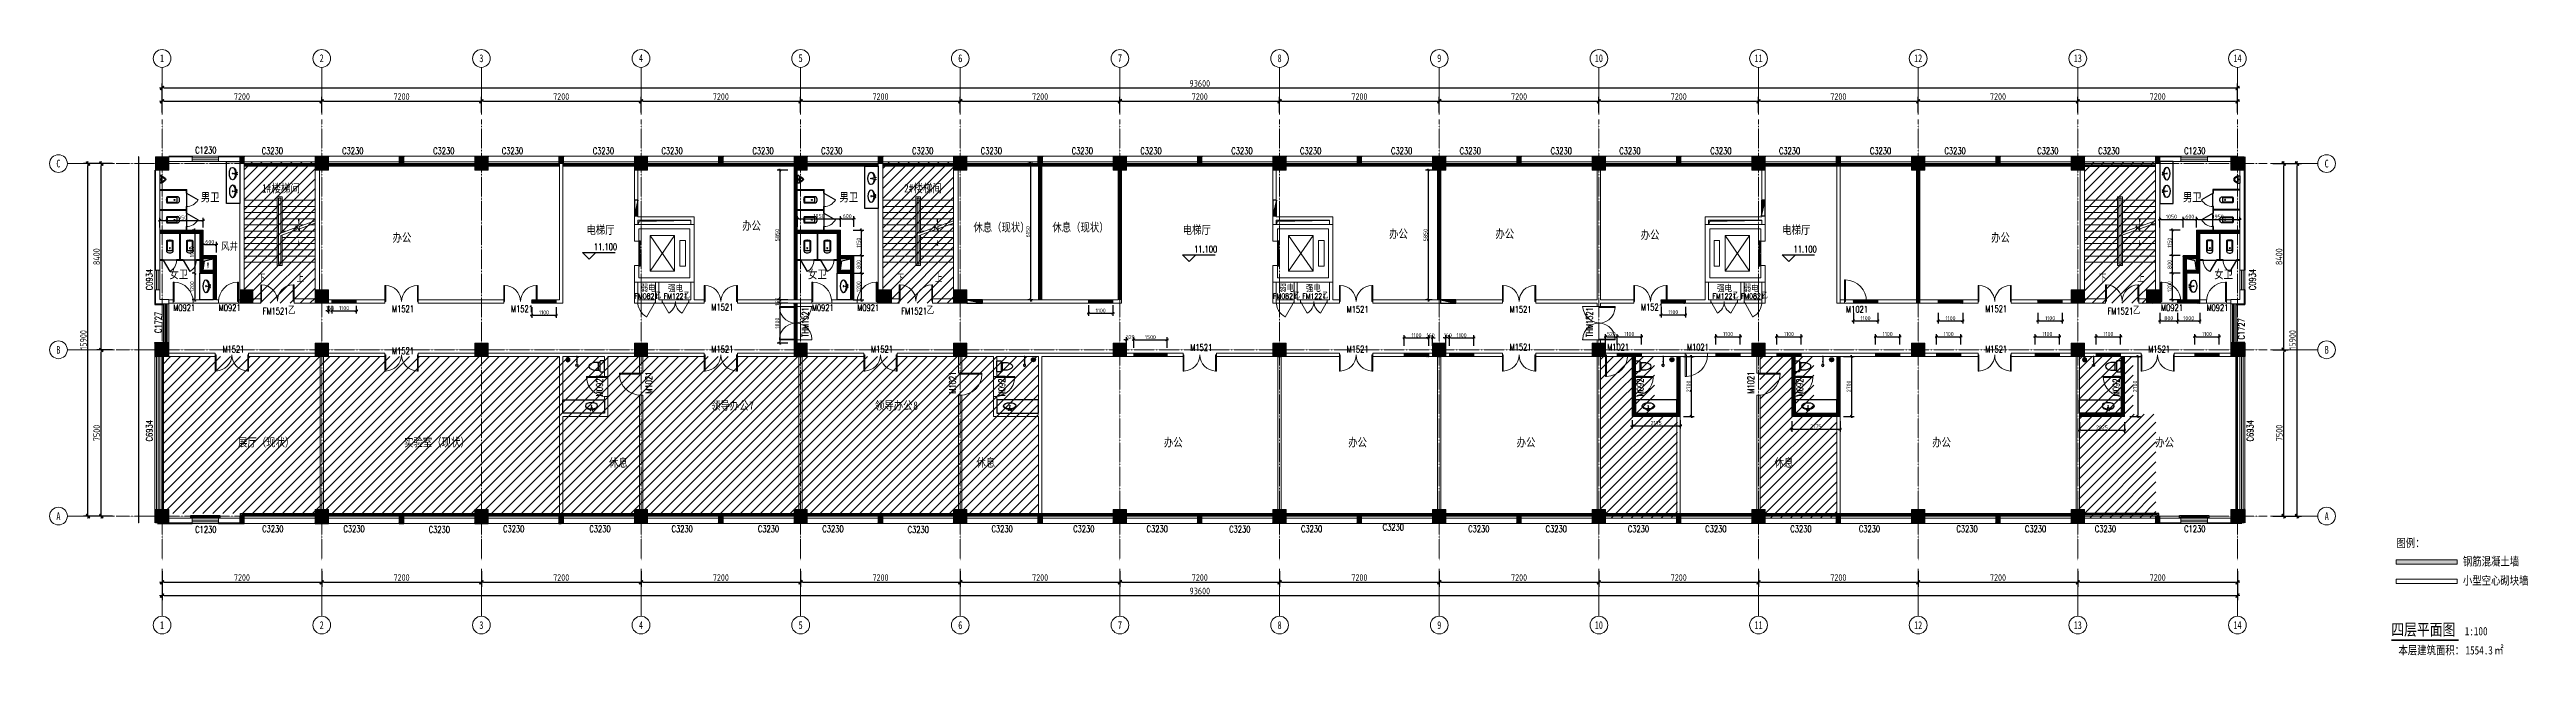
# Model space of a CAD drawing. Header units: millimetres. Extents: x 33621 to 401573, y -91663 to 133135.
# Drawn here: x 33621 to 145330, y -28892 to -1562 of the extents above; entities that cross this region are included whole.
import ezdxf
from ezdxf.enums import TextEntityAlignment as Align

# ---------------------------------------------------------------- set-up
doc = ezdxf.new("R2010")
doc.units = ezdxf.units.MM
doc.header["$LTSCALE"] = 10
doc.linetypes.add('DASHEDX2', pattern=[1.5, 1, -0.5])
doc.linetypes.add('DOTE', pattern=[2.42, 2, -0.2, 0.02, -0.2])
doc.layers.get('0').update_dxf_attribs({"color": 253})
doc.layers.get('Defpoints').update_dxf_attribs({"color": 250})
for name, color, linetype in [('3', 253, 'Continuous'), ('DIM_ELEV', 253, 'Continuous'), ('DIM_LEAD', 253, 'Continuous'), ('DIM_SYMB', 253, 'Continuous'), ('Dim【尺寸标注】', 253, 'Continuous'), ('LATRINE', 253, 'Continuous'), ('LAYER3', 253, 'Continuous'), ('LAYER4', 253, 'Continuous'), ('LAYER5', 253, 'Continuous'), ('LVTRY', 253, 'Continuous'), ('PUB_DIM', 253, 'Continuous'), ('PUB_TEXT', 253, 'Continuous'), ('SURFACE', 253, 'Continuous'), ('w-消火栓', 253, 'Continuous'), ('WINDOW_TEXT', 253, 'Continuous'), ('家具', 253, 'Continuous'), ('拆除墙体', 253, 'Continuous'), ('水-地漏', 253, 'Continuous')]:
    doc.layers.add(name, color=color, linetype=linetype)
for name, color, linetype, lineweight in [('AXIS【轴号】', 253, 'Continuous', 0), ('COLUMN', 253, 'Continuous', 0), ('DOTE', 253, 'DOTE', 0), ('FC-FLOOR【地材分格】', 253, 'Continuous', 0), ('PUB_HATCH', 253, 'Continuous', 0), ('RC-Dim【天花尺寸】', 253, 'Continuous', 0), ('STAIR', 253, 'Continuous', 0), ('WALL', 253, 'Continuous', 0), ('Wall【墙体】', 253, 'Continuous', 0), ('WINDOW', 253, 'Continuous', 0), ('Xline【辅助线】', 253, 'Continuous', 0)]:
    doc.layers.add(name, color=color, linetype=linetype, lineweight=lineweight)
doc.styles.add('-宋体', font='', dxfattribs={"width": 0.8})
doc.styles.add('_TCH_DIM', font='SIMPLEX', dxfattribs={"bigfont": 'GBCBIG'})
doc.styles.add('_TCH_WINDOW', font='SIMPLEX', dxfattribs={"bigfont": 'GBCBIG'})
doc.styles.add('CCD_DIM', font='ARCHS.SHX')
doc.styles.add('宋体', font='', dxfattribs={"width": 0.7})
doc.styles.get('-宋体').set_extended_font_data('SimSun')
doc.styles.get('宋体').set_extended_font_data('SimSun')
doc.dimstyles.new('ZL_1：100', dxfattribs={"dimtxt": 3, "dimasz": 1, "dimexe": 2, "dimexo": 2, "dimgap": 0.6, "dimtad": 1, "dimdec": 0, "dimrnd": 5, "dimdsep": 46, "dimtxsty": 'CCD_DIM', "dimblk": 'WS-cj', "dimblk1": 'WS-cj', "dimblk2": 'WS-cj', "dimcen": 1, "dimclrd": 44, "dimclre": 44, "dimclrt": 2, "dimadec": 0, "dimazin": 2, "dimtfac": 1, "dimtdec": 0, "dimtix": 1, "dimtmove": 2, "dimatfit": 3, "dimldrblk": 'hl_arrow2', "dimfxl": 5, "dimfxlon": 1, "dimarcsym": 0})
doc.dimstyles.new('ZL_1：60', dxfattribs={"dimscale": 60, "dimtxt": 3, "dimasz": 1, "dimexe": 2, "dimexo": 2, "dimgap": 0.5, "dimtad": 1, "dimdec": 0, "dimrnd": 5, "dimdsep": 46, "dimtxsty": 'CCD_DIM', "dimblk": 'WS-cj', "dimblk1": 'WS-cj', "dimblk2": 'WS-cj', "dimcen": 0, "dimclrd": 44, "dimclre": 44, "dimclrt": 2, "dimadec": 0, "dimazin": 0, "dimtfac": 1, "dimtdec": 0, "dimtix": 1, "dimtofl": 0, "dimtmove": 2, "dimatfit": 3, "dimldrblk": 'hl_arrow2', "dimfxl": 6, "dimfxlon": 1, "dimarcsym": 0})
pattern_1 = [(225, (153814.524, -26659.068), (22.45064, -22.45064), [])]

msp = doc.modelspace()

# ---------------------------------------------------------------- texts
at = {"layer": 'PUB_TEXT', "style": '宋体', "width": 0.8}
for s, height, p in [('1#', 377.64, (43203.3, -8011)), ('楼梯间', 377.64, (43635.4, -8011)), ('2#', 377.64, (72162.9, -8005.9)), ('楼梯间', 377.64, (72595, -8005.9)), ('男卫', 377.64, (40444.2, -8411)), ('男卫', 377.64, (69244.2, -8411)), ('男卫', 377.64, (129838.5, -8411)), ('办公', 377.64, (49094, -10233.4)), ('电梯厅', 377.64, (57836.3, -9885.5)), ('办公', 377.64, (64858.9, -9697.1)), ('休息（现状）', 377.64, (75287.2, -9772.1)), ('休息（现状）', 377.64, (78848, -9772.1)), ('电梯厅', 377.64, (84726, -9885.5)), ('办公', 377.64, (94035.2, -10063.7)), ('办公', 377.64, (98832.1, -10063.7)), ('办公', 377.64, (105383.7, -10108.2)), ('电梯厅', 377.64, (111765.6, -9885.5)), ('办公', 377.64, (121187.2, -10233.4)), ('女卫', 377.64, (39028.3, -11889.6)), ('弱电', 302.11, (60279.9, -12467.6)), ('强电', 302.11, (61516.4, -12471.2)), ('女卫', 377.64, (67828.3, -11889.6)), ('弱电', 302.11, (89075.9, -12464)), ('强电', 302.11, (90275.9, -12465.7)), ('强电', 302.11, (108825.9, -12471.1)), ('弱电', 302.11, (110025.9, -12469.4)), ('女卫', 377.64, (131251.4, -11889.6)), ('领导办公', 377.64, (63452.9, -17808.5)), ('7', 377.6, (65181.2, -17808.5)), ('领导办公', 377.64, (70849, -17808.5)), ('8', 377.6, (72577.3, -17808.5)), ('展厅（现状）', 377.64, (42122.1, -19468.4)), ('实验室（现状）', 377.64, (49611, -19468.4)), ('休息', 377.64, (58852.6, -20381.6)), ('休息', 377.64, (75421.3, -20381.6)), ('办公', 377.64, (83879.3, -19468.4)), ('办公', 377.64, (92190.6, -19468.4)), ('办公', 377.64, (99789.5, -19468.4)), ('休息', 377.64, (111421.3, -20381.6)), ('办公', 377.64, (118528.4, -19468.4)), ('办公', 377.64, (128589.5, -19468.4)), ('图例：', 377.64, (139465.5, -24009.5)), ('钢筋混凝土墙', 377.64, (142463.2, -24837.6)), ('小型空心砌块墙', 377.64, (142463.2, -25700.8)), ('本层建筑面积：', 377.64, (139557.1, -28845.7)), ('1554.3', 377.64, (142581.6, -28845.7)), ('㎡', 377.6, (143877.8, -28845.7))]:
    msp.add_text(s, height=height, dxfattribs=at).set_placement(p)
at = {"layer": 'PUB_TEXT', "color": 7}
for s, height, style, width, p in [('风井', 339.87, '-宋体', 0.8, (41358.1, -10605.9)), ('11.100', 297.5, '_TCH_DIM', 0.705882, (58174.8, -10609.4)), ('11.100', 297.5, '_TCH_DIM', 0.705882, (85238.6, -10714.7)), ('11.100', 297.5, '_TCH_DIM', 0.705882, (112278.2, -10714.7)), ('四层平面图', 528.69, '宋体', 0.8, (139236.2, -27984.2)), ('1:100', 377.64, '宋体', 0.8, (142548.3, -27984.2))]:
    msp.add_text(s, height=height, dxfattribs=dict(at, style=style, width=width)).set_placement(p)
at = {"layer": 'PUB_TEXT', "color": 7, "style": '_TCH_DIM'}
for s, p in [('下', (43021.6, -12067.6)), ('上', (44757.3, -12055.7)), ('下', (71821.6, -12067.6)), ('上', (73557.3, -12055.7)), ('下', (126046.6, -12067.6)), ('上', (127782.3, -12055.7))]:
    msp.add_text(s, height=337.6, dxfattribs=at).set_placement(p)
at = {"layer": 'WINDOW_TEXT', "style": '_TCH_WINDOW', "width": 0.705882}
for s, height, p in [('FM1521', 297.5, (43237.2, -13506)), ('FM0821', 238, (60003, -12801)), ('FM1221', 238, (61319, -12801)), ('FM1521', 297.5, (72037.2, -13506)), ('FM0821', 238, (88803, -12801)), ('FM1221', 238, (90119, -12801)), ('FM1221', 238, (108619, -12801)), ('FM0821', 238, (109903, -12801)), ('FM1521', 297.5, (126437.2, -13506))]:
    msp.add_text(s, height=height, dxfattribs=at).set_placement(p)
at = {"layer": 'WINDOW_TEXT', "style": '_TCH_WINDOW'}
for height, p in [(337.6, (44377.2, -13506)), (270.1, (60947, -12801)), (270.1, (62231, -12801)), (337.6, (73177.2, -13506)), (270.1, (89747, -12801)), (270.1, (91031, -12801)), (270.1, (109531, -12801)), (270.1, (110847, -12801)), (337.6, (127577.2, -13506))]:
    msp.add_text('乙', height=height, dxfattribs=at).set_placement(p)

# ---------------------------------------------------------------- blocks, each defined once
blk = doc.blocks.new('A$C22332745')
at = {"layer": 'LAYER3', "color": 181, "extrusion": (0, 0, -1)}
for centre, ratio, start_param, end_param in [((277, 195), 0.5310756, 4.7958155, 6.3485388), ((277, 214), 0.5, 4.7828846, 10.9342224), ((277, 195), 0.5310756, 3.0762391, 4.6381068)]:
    blk.add_ellipse(centre, major_axis=(-277, 0), ratio=ratio, start_param=start_param, end_param=end_param, dxfattribs=at)
at = {"layer": 'LAYER4', "color": 252}
for p, q in [((267, 148), (249, 9)), ((285, 148), (267, 148)), ((302, 9), (285, 148))]:
    blk.add_line(p, q, dxfattribs=at)
for centre in [(231, 18), (320, 18)]:
    blk.add_circle(centre, 17.9, dxfattribs=at)
at = {"layer": 'LAYER5', "color": 251}
blk.add_circle((277, 208), 16, dxfattribs=at)
blk = doc.blocks.new('A$C2CC91CCB')
at = {"color": 251, "rotation": 90}
blk.add_blockref('A$C22332745', (353, 0), dxfattribs=at)
blk = doc.blocks.new('A$C477C625D')
at = {"color": 7}
blk.add_blockref('A$C2CC91CCB', (0, 0), dxfattribs=at)
blk = doc.blocks.new('A$C4D690477')
at = {"layer": '家具', "color": 251}
blk.add_blockref('A$C477C625D', (0, 0), dxfattribs=at)
blk = doc.blocks.new('$lvtry$00000007')
for p, q in [((-170, 0, 0), (170, 0, 0)), ((-170, -61, 0), (-170, 0, 0)), ((-162, -88, 0), (-69, -231, 0)), ((-124, -91, 0), (-43, -216, 0)), ((-116, -76, 0), (116, -76, 0)), ((43, -216, 0), (124, -91, 0)), ((69, -231, 0), (162, -88, 0)), ((170, -61, 0), (170, 0, 0))]:
    blk.add_line(p, q)
blk.add_circle((0, -38, 0), 17.7)
for centre, radius, start, end in [((-120, -61, 0), 50, 180, 213.0863), ((-116, -86, 0), 10, 90, 213.0863), ((0, -191, 0), 80, 210, 330), ((0, -191, 0), 50, 210, 330), ((116, -86, 0), 10, 326.9137, 90), ((120, -61, 0), 50, 326.9137, 0)]:
    blk.add_arc(centre, radius, start, end)
blk = doc.blocks.new('$QC001_5')
blk.add_line((-325, 200), (325, 0))
blk.add_lwpolyline([(325, 0), (325, 200), (-325, 200), (-325, 0)], close=True)
blk.add_solid([(-325, 200), (325, 200), (-325, 200), (325, 0)])
at = {"flags": 1}
for tag in ['UNIT', 'WHAT', 'SPEC']:
    blk.add_attdef(tag, (0, 0), '', height=0.001, dxfattribs=at)
blk = doc.blocks.new('w-地漏')
at = {"layer": '水-地漏'}
for p, q in [((-57, -13), (16, 60)), ((-41, -41), (44, 44)), ((-13, -57), (60, 16))]:
    blk.add_line(p, q, dxfattribs=at)
blk.add_circle((2, 2), 60, dxfattribs=at)
blk = doc.blocks.new('$DorLib2D$00000141')
at = {"color": 0}
for points in [[(-0.5, 0), (-0.5, 0.487)], [(-0.475, 0.487), (-0.5, 0.487)], [(-0.475, 0), (-0.475, 0.487)], [(-0.369, 0.473), (-0.475, 0.487)], [(-0.268, 0.435), (-0.369, 0.473)], [(-0.178, 0.377), (-0.268, 0.435)], [(-0.103, 0.3), (-0.178, 0.377)], [(-0.047, 0.208), (-0.103, 0.3)], [(-0.012, 0.107), (-0.047, 0.208)], [(0, 0), (-0.012, 0.107)], [(-0.012, -0.107), (0, 0)], [(0.012, 0.107), (0, 0)], [(0.047, 0.208), (0.012, 0.107)], [(0.103, 0.3), (0.047, 0.208)], [(0.178, 0.377), (0.103, 0.3)], [(0.268, 0.435), (0.178, 0.377)], [(0.369, 0.473), (0.268, 0.435)], [(0.475, 0.487), (0.369, 0.473)], [(0.475, 0), (0.475, 0.487)], [(0.475, 0.487), (0.5, 0.487)], [(0.5, 0), (0.5, 0.487)], [(-0.5, 0), (-0.475, 0)], [(0.5, 0), (0.475, 0)]]:
    blk.add_lwpolyline(points, dxfattribs=at)
at = {"color": 0, "linetype": 'DASHEDX2'}
for points in [[(0, 0), (0.03, -0.122), (0.086, -0.234), (0.165, -0.331), (0.264, -0.408), (0.378, -0.461), (0.5, -0.488)], [(-0.5, 0), (-0.5, -0.488)], [(-0.475, -0.488), (-0.5, -0.488)], [(-0.475, -0.487), (-0.369, -0.473)], [(-0.369, -0.473), (-0.268, -0.435)], [(-0.268, -0.435), (-0.178, -0.377)], [(-0.178, -0.377), (-0.103, -0.3)], [(-0.103, -0.3), (-0.047, -0.208)], [(-0.047, -0.208), (-0.012, -0.107)], [(0.5, 0), (0.5, -0.488)]]:
    blk.add_lwpolyline(points, dxfattribs=at)
blk = doc.blocks.new('$DorLib2D$00000002')
for p, q in [((-0.5, 0), (-0.5, 0.4875)), ((-0.475, 0.4875), (-0.5, 0.4875)), ((-0.5, 0), (-0.475, 0)), ((-0.475, 0), (-0.475, 0.4875)), ((0.475, 0), (0.475, 0.4875)), ((0.475, 0.4875), (0.5, 0.4875)), ((0.5, 0), (0.475, 0)), ((0.5, 0), (0.5, 0.4875))]:
    blk.add_line(p, q)
at = {"lineweight": 13}
for centre, start, end in [((-0.4875, 0), 0, 88.530716), ((0.4875, 0), 91.469284, 180)]:
    blk.add_arc(centre, 0.4875, start, end, dxfattribs=at)
blk = doc.blocks.new('$DorLib2D$00000001')
for p, q in [((0.45, 0.975), (0.5, 0.975)), ((0.45, 0), (0.45, 0.975)), ((0.5, 0), (0.45, 0)), ((0.5, 0), (0.5, 0.975))]:
    blk.add_line(p, q)
at = {"lineweight": 13}
blk.add_arc((0.475, 0), 0.975, 91.46928, 180, dxfattribs=at)
blk = doc.blocks.new('$lvtry$00000200')
for p, q in [((-140, -40, 0), (-140, -480, 0)), ((140, -470, 0), (-140, -470, 0)), ((-110, -40, 0), (-110, -470, 0)), ((100, 0, 0), (-100, 0, 0)), ((100, -30, 0), (-100, -30, 0)), ((-30, -590, 0), (30, -590, 0)), ((110, -470, 0), (110, -40, 0)), ((140, -480, 0), (140, -40, 0))]:
    blk.add_line(p, q)
blk.add_circle((0, -359, 0), 20)
for centre, radius, start, end in [((-100, -40, 0), 40, 90, 180), ((-30, -480, 0), 110, 180, 270), ((-100, -40, 0), 10, 90, 180), ((30, -480, 0), 110, 270, 0), ((100, -40, 0), 40, 0, 90), ((100, -40, 0), 10, 0, 90)]:
    blk.add_arc(centre, radius, start, end)
blk.add_point((0, 0))
blk = doc.blocks.new('$TCHSYS$APDOOR2D')
blk.add_line((0.5, 0), (0, 0.87))
at = {"lineweight": 13}
blk.add_arc((0.5, 0), 1, 120, 180, dxfattribs=at)
blk = doc.blocks.new('$TCHSYS$LDOR22D')
for p, q in [((-0.52, 0.83), (-0.02, 0.83)), ((-0.52, 0.83), (-0.52, 0.67)), ((-0.52, 0.67), (-0.02, 0.67)), ((-0.5, 0.5), (0.5, 0.5)), ((-0.02, 0.83), (-0.02, 0.67)), ((0.02, 0.83), (0.02, 0.67)), ((0.02, 0.83), (0.52, 0.83)), ((0.02, 0.67), (0.52, 0.67)), ((0.52, 0.83), (0.52, 0.67))]:
    blk.add_line(p, q)
blk = doc.blocks.new('$TCHSYS$WIN2D')
for p, q in [((-0.5, 0.5), (0.5, 0.5)), ((-0.5, 0.5), (-0.5, -0.5)), ((0.5, 0.5), (0.5, -0.5)), ((0.5, 0.167), (-0.5, 0.167)), ((0.5, -0.167), (-0.5, -0.167)), ((-0.5, -0.5), (0.5, -0.5))]:
    blk.add_line(p, q)
blk = doc.blocks.new('$WINLIB2D$00000004')
for p, q in [((-0.5, 0.5), (0.5, 0.5)), ((-0.5, 0.5), (-0.5, -0.5)), ((0.5, -0.5), (0.5, 0.5)), ((-0.5, 0.241), (0.5, 0.241)), ((-0.5, -0.5), (0.5, -0.5))]:
    blk.add_line(p, q)
blk = doc.blocks.new('$WINLIB2D$00000005')
for p, q in [((-0.5, 0.5), (0.5, 0.5)), ((-0.5, 0.5), (-0.5, -0.5)), ((0.5, 0.167), (-0.5, 0.167)), ((0.5, 0), (-0.5, 0)), ((0.5, -0.5), (0.5, 0.5)), ((0.5, -0.167), (-0.5, -0.167)), ((-0.5, -0.5), (0.5, -0.5))]:
    blk.add_line(p, q)
blk = doc.blocks.new('$plan$00001613')
for p, q in [((-260, -140), (-260, 140)), ((-200, 170), (-200, -170))]:
    blk.add_line(p, q)
blk.add_lwpolyline([(-430, -170), (-200, -170), (-200, -220, 0.4142136), (-170, -250), (-30, -250, 0.4142136), (0, -220), (0, 220, 0.4142136), (-30, 250), (-170, 250, 0.4142136), (-200, 220), (-200, 170), (-430, 170)], format="xyb")
for centre, radius, start, end in [((-590, 0), 110, 123.45086, 236.54914), ((-413, -227), 398, 67.45048, 126.63814), ((-413, 227), 398, 233.36186, 292.54952)]:
    blk.add_arc(centre, radius, start, end)
blk = doc.blocks.new('$lvtry$00000168')
blk.add_line((0, 0), (0, -395))
blk.add_arc((0, -395), 50, 121.03319, 58.96681)
for p in [(0, 0), (0, -223)]:
    blk.add_point(p)
blk = doc.blocks.new('$DorLib2D$00000214')
at = {"color": 0}
blk.add_line((0.5, 0), (0, 0.87), dxfattribs=at)
blk.add_arc((0.5, 0), 1, 120, 180, dxfattribs=at)
blk = doc.blocks.new('$DorLib2D$00000215')
at = {"color": 0}
for p, q in [((-0.5, 0), (-0.25, 0.433)), ((0.5, 0), (0.25, 0.433))]:
    blk.add_line(p, q, dxfattribs=at)
for centre, start, end in [((-0.5, 0), 0, 60), ((0.5, 0), 120, 180)]:
    blk.add_arc(centre, 0.5, start, end, dxfattribs=at)
blk = doc.blocks.new('hl_Axis-A1')
at = {"color": 150, "ltscale": 2}
blk.add_line((21.3, 0), (0, 0), dxfattribs=at)
at = {"color": 150}
blk.add_circle((25.3, 0), 4, dxfattribs=at)
at = {"color": 50, "style": '宋体', "width": 0.7}
blk.add_attdef('轴号', text='', height=3.5, dxfattribs=at).set_placement((25.3, 0), align=Align.MIDDLE_CENTER)
blk = doc.blocks.new('WS-cj')
blk.add_hatch(color=2).paths.add_polyline_path([(0.6, 0.8), (-0.8, -0.6), (-0.6, -0.8), (0.8, 0.6)])
at = {"color": 2, "linetype": 'ByBlock', "lineweight": 0}
for p, q in [((-1.1, 0), (0, 0)), ((0, 0), (1.1, 0))]:
    blk.add_line(p, q, dxfattribs=at)
at = {"color": 2}
blk.add_lwpolyline([(0.6, 0.8), (-0.8, -0.6), (-0.6, -0.8), (0.8, 0.6)], close=True, dxfattribs=at)
blk = doc.blocks.new('*D240')
at = {"layer": 'Defpoints', "color": 0, "transparency": 16777216}
for p in [(-44462, -18684), (-37262, -18684), (-37262, -19284)]:
    blk.add_point(p, dxfattribs=at)
at = {"layer": 'Dim【尺寸标注】', "color": 44, "lineweight": -2, "transparency": 16777216}
for p, q in [((-44462, -18784), (-44462, -19484)), ((-37262, -18784), (-37262, -19484)), ((-44362, -19284), (-37362, -19284))]:
    blk.add_line(p, q, dxfattribs=at)
at = {"layer": 'Dim【尺寸标注】', "color": 44, "lineweight": -2, "transparency": 16777216, "xscale": 100, "yscale": 100, "zscale": 100, "rotation": 180}
blk.add_blockref('WS-cj', (-44462, -19284), dxfattribs=at)
at = {"layer": 'Dim【尺寸标注】', "color": 44, "lineweight": -2, "transparency": 16777216, "xscale": 100, "yscale": 100, "zscale": 100}
blk.add_blockref('WS-cj', (-37262, -19284), dxfattribs=at)
at = {"layer": 'Dim【尺寸标注】', "color": 2, "transparency": 16777216, "insert": (-40862, -19071), "char_height": 300, "attachment_point": 5, "style": 'CCD_DIM'}
blk.add_mtext('7200', dxfattribs=at)
blk = doc.blocks.new('hl_arrow2')
at = {"color": 2}
blk.add_line((-0.2, 0), (-1, 0), dxfattribs=at)
blk.add_lwpolyline([(-0.2, 0), (-0.9, -0.7), (-0.7, -0.9), (0, 0), (-0.7, 0.9), (-0.9, 0.7)], close=True, dxfattribs=at)
blk = doc.blocks.new('*D241')
at = {"layer": 'Defpoints', "color": 0, "transparency": 16777216}
for p in [(-37262, -18684), (-30062, -18684), (-30062, -19284)]:
    blk.add_point(p, dxfattribs=at)
at = {"layer": 'Dim【尺寸标注】', "color": 44, "lineweight": -2, "transparency": 16777216}
for p, q in [((-37262, -18784), (-37262, -19484)), ((-30062, -18784), (-30062, -19484)), ((-37162, -19284), (-30162, -19284))]:
    blk.add_line(p, q, dxfattribs=at)
at = {"layer": 'Dim【尺寸标注】', "color": 44, "lineweight": -2, "transparency": 16777216, "xscale": 100, "yscale": 100, "zscale": 100, "rotation": 180}
blk.add_blockref('WS-cj', (-37262, -19284), dxfattribs=at)
at = {"layer": 'Dim【尺寸标注】', "color": 44, "lineweight": -2, "transparency": 16777216, "xscale": 100, "yscale": 100, "zscale": 100}
blk.add_blockref('WS-cj', (-30062, -19284), dxfattribs=at)
at = {"layer": 'Dim【尺寸标注】', "color": 2, "transparency": 16777216, "insert": (-33662, -19071), "char_height": 300, "attachment_point": 5, "style": 'CCD_DIM'}
blk.add_mtext('7200', dxfattribs=at)
blk = doc.blocks.new('*D242')
at = {"layer": 'Defpoints', "color": 0, "transparency": 16777216}
for p in [(-30062, -18684), (-22862, -18684), (-22862, -19284)]:
    blk.add_point(p, dxfattribs=at)
at = {"layer": 'Dim【尺寸标注】', "color": 44, "lineweight": -2, "transparency": 16777216}
for p, q in [((-30062, -18784), (-30062, -19484)), ((-22862, -18784), (-22862, -19484)), ((-29962, -19284), (-22962, -19284))]:
    blk.add_line(p, q, dxfattribs=at)
at = {"layer": 'Dim【尺寸标注】', "color": 44, "lineweight": -2, "transparency": 16777216, "xscale": 100, "yscale": 100, "zscale": 100, "rotation": 180}
blk.add_blockref('WS-cj', (-30062, -19284), dxfattribs=at)
at = {"layer": 'Dim【尺寸标注】', "color": 44, "lineweight": -2, "transparency": 16777216, "xscale": 100, "yscale": 100, "zscale": 100}
blk.add_blockref('WS-cj', (-22862, -19284), dxfattribs=at)
at = {"layer": 'Dim【尺寸标注】', "color": 2, "transparency": 16777216, "insert": (-26462, -19071), "char_height": 300, "attachment_point": 5, "style": 'CCD_DIM'}
blk.add_mtext('7200', dxfattribs=at)
blk = doc.blocks.new('*D243')
at = {"layer": 'Defpoints', "color": 0, "transparency": 16777216}
for p in [(-22862, -18684), (-15662, -18684), (-15662, -19284)]:
    blk.add_point(p, dxfattribs=at)
at = {"layer": 'Dim【尺寸标注】', "color": 44, "lineweight": -2, "transparency": 16777216}
for p, q in [((-22862, -18784), (-22862, -19484)), ((-15662, -18784), (-15662, -19484)), ((-22762, -19284), (-15762, -19284))]:
    blk.add_line(p, q, dxfattribs=at)
at = {"layer": 'Dim【尺寸标注】', "color": 44, "lineweight": -2, "transparency": 16777216, "xscale": 100, "yscale": 100, "zscale": 100, "rotation": 180}
blk.add_blockref('WS-cj', (-22862, -19284), dxfattribs=at)
at = {"layer": 'Dim【尺寸标注】', "color": 44, "lineweight": -2, "transparency": 16777216, "xscale": 100, "yscale": 100, "zscale": 100}
blk.add_blockref('WS-cj', (-15662, -19284), dxfattribs=at)
at = {"layer": 'Dim【尺寸标注】', "color": 2, "transparency": 16777216, "insert": (-19262, -19071), "char_height": 300, "attachment_point": 5, "style": 'CCD_DIM'}
blk.add_mtext('7200', dxfattribs=at)
blk = doc.blocks.new('*D244')
at = {"layer": 'Defpoints', "color": 0, "transparency": 16777216}
for p in [(-15662, -18684), (-8462, -18684), (-8462, -19284)]:
    blk.add_point(p, dxfattribs=at)
at = {"layer": 'Dim【尺寸标注】', "color": 44, "lineweight": -2, "transparency": 16777216}
for p, q in [((-15662, -18784), (-15662, -19484)), ((-8462, -18784), (-8462, -19484)), ((-15562, -19284), (-8562, -19284))]:
    blk.add_line(p, q, dxfattribs=at)
at = {"layer": 'Dim【尺寸标注】', "color": 44, "lineweight": -2, "transparency": 16777216, "xscale": 100, "yscale": 100, "zscale": 100, "rotation": 180}
blk.add_blockref('WS-cj', (-15662, -19284), dxfattribs=at)
at = {"layer": 'Dim【尺寸标注】', "color": 44, "lineweight": -2, "transparency": 16777216, "xscale": 100, "yscale": 100, "zscale": 100}
blk.add_blockref('WS-cj', (-8462, -19284), dxfattribs=at)
at = {"layer": 'Dim【尺寸标注】', "color": 2, "transparency": 16777216, "insert": (-12062, -19071), "char_height": 300, "attachment_point": 5, "style": 'CCD_DIM'}
blk.add_mtext('7200', dxfattribs=at)
blk = doc.blocks.new('*D245')
at = {"layer": 'Defpoints', "color": 0, "transparency": 16777216}
for p in [(-8462, -18684), (-1262, -18684), (-1262, -19284)]:
    blk.add_point(p, dxfattribs=at)
at = {"layer": 'Dim【尺寸标注】', "color": 44, "lineweight": -2, "transparency": 16777216}
for p, q in [((-8462, -18784), (-8462, -19484)), ((-1262, -18784), (-1262, -19484)), ((-8362, -19284), (-1362, -19284))]:
    blk.add_line(p, q, dxfattribs=at)
at = {"layer": 'Dim【尺寸标注】', "color": 44, "lineweight": -2, "transparency": 16777216, "xscale": 100, "yscale": 100, "zscale": 100, "rotation": 180}
blk.add_blockref('WS-cj', (-8462, -19284), dxfattribs=at)
at = {"layer": 'Dim【尺寸标注】', "color": 44, "lineweight": -2, "transparency": 16777216, "xscale": 100, "yscale": 100, "zscale": 100}
blk.add_blockref('WS-cj', (-1262, -19284), dxfattribs=at)
at = {"layer": 'Dim【尺寸标注】', "color": 2, "transparency": 16777216, "insert": (-4862, -19071), "char_height": 300, "attachment_point": 5, "style": 'CCD_DIM'}
blk.add_mtext('7200', dxfattribs=at)
blk = doc.blocks.new('*D246')
at = {"layer": 'Defpoints', "color": 0, "transparency": 16777216}
for p in [(-1262, -18684), (5938, -18684), (5938, -19284)]:
    blk.add_point(p, dxfattribs=at)
at = {"layer": 'Dim【尺寸标注】', "color": 44, "lineweight": -2, "transparency": 16777216}
for p, q in [((-1262, -18784), (-1262, -19484)), ((5938, -18784), (5938, -19484)), ((-1162, -19284), (5838, -19284))]:
    blk.add_line(p, q, dxfattribs=at)
at = {"layer": 'Dim【尺寸标注】', "color": 44, "lineweight": -2, "transparency": 16777216, "xscale": 100, "yscale": 100, "zscale": 100, "rotation": 180}
blk.add_blockref('WS-cj', (-1262, -19284), dxfattribs=at)
at = {"layer": 'Dim【尺寸标注】', "color": 44, "lineweight": -2, "transparency": 16777216, "xscale": 100, "yscale": 100, "zscale": 100}
blk.add_blockref('WS-cj', (5938, -19284), dxfattribs=at)
at = {"layer": 'Dim【尺寸标注】', "color": 2, "transparency": 16777216, "insert": (2338, -19071), "char_height": 300, "attachment_point": 5, "style": 'CCD_DIM'}
blk.add_mtext('7200', dxfattribs=at)
blk = doc.blocks.new('*D247')
at = {"layer": 'Defpoints', "color": 0, "transparency": 16777216}
for p in [(5938, -18684), (13138, -18684), (13138, -19284)]:
    blk.add_point(p, dxfattribs=at)
at = {"layer": 'Dim【尺寸标注】', "color": 44, "lineweight": -2, "transparency": 16777216}
for p, q in [((5938, -18784), (5938, -19484)), ((13138, -18784), (13138, -19484)), ((6038, -19284), (13038, -19284))]:
    blk.add_line(p, q, dxfattribs=at)
at = {"layer": 'Dim【尺寸标注】', "color": 44, "lineweight": -2, "transparency": 16777216, "xscale": 100, "yscale": 100, "zscale": 100, "rotation": 180}
blk.add_blockref('WS-cj', (5938, -19284), dxfattribs=at)
at = {"layer": 'Dim【尺寸标注】', "color": 44, "lineweight": -2, "transparency": 16777216, "xscale": 100, "yscale": 100, "zscale": 100}
blk.add_blockref('WS-cj', (13138, -19284), dxfattribs=at)
at = {"layer": 'Dim【尺寸标注】', "color": 2, "transparency": 16777216, "insert": (9538, -19071), "char_height": 300, "attachment_point": 5, "style": 'CCD_DIM'}
blk.add_mtext('7200', dxfattribs=at)
blk = doc.blocks.new('*D248')
at = {"layer": 'Defpoints', "color": 0, "transparency": 16777216}
for p in [(13138, -18684), (20338, -18684), (20338, -19284)]:
    blk.add_point(p, dxfattribs=at)
at = {"layer": 'Dim【尺寸标注】', "color": 44, "lineweight": -2, "transparency": 16777216}
for p, q in [((13138, -18784), (13138, -19484)), ((20338, -18784), (20338, -19484)), ((13238, -19284), (20238, -19284))]:
    blk.add_line(p, q, dxfattribs=at)
at = {"layer": 'Dim【尺寸标注】', "color": 44, "lineweight": -2, "transparency": 16777216, "xscale": 100, "yscale": 100, "zscale": 100, "rotation": 180}
blk.add_blockref('WS-cj', (13138, -19284), dxfattribs=at)
at = {"layer": 'Dim【尺寸标注】', "color": 44, "lineweight": -2, "transparency": 16777216, "xscale": 100, "yscale": 100, "zscale": 100}
blk.add_blockref('WS-cj', (20338, -19284), dxfattribs=at)
at = {"layer": 'Dim【尺寸标注】', "color": 2, "transparency": 16777216, "insert": (16738, -19071), "char_height": 300, "attachment_point": 5, "style": 'CCD_DIM'}
blk.add_mtext('7200', dxfattribs=at)
blk = doc.blocks.new('*D249')
at = {"layer": 'Defpoints', "color": 0, "transparency": 16777216}
for p in [(20338, -18684), (27538, -18684), (27538, -19284)]:
    blk.add_point(p, dxfattribs=at)
at = {"layer": 'Dim【尺寸标注】', "color": 44, "lineweight": -2, "transparency": 16777216}
for p, q in [((20338, -18784), (20338, -19484)), ((27538, -18784), (27538, -19484)), ((20438, -19284), (27438, -19284))]:
    blk.add_line(p, q, dxfattribs=at)
at = {"layer": 'Dim【尺寸标注】', "color": 44, "lineweight": -2, "transparency": 16777216, "xscale": 100, "yscale": 100, "zscale": 100, "rotation": 180}
blk.add_blockref('WS-cj', (20338, -19284), dxfattribs=at)
at = {"layer": 'Dim【尺寸标注】', "color": 44, "lineweight": -2, "transparency": 16777216, "xscale": 100, "yscale": 100, "zscale": 100}
blk.add_blockref('WS-cj', (27538, -19284), dxfattribs=at)
at = {"layer": 'Dim【尺寸标注】', "color": 2, "transparency": 16777216, "insert": (23938, -19071), "char_height": 300, "attachment_point": 5, "style": 'CCD_DIM'}
blk.add_mtext('7200', dxfattribs=at)
blk = doc.blocks.new('*D250')
at = {"layer": 'Defpoints', "color": 0, "transparency": 16777216}
for p in [(27538, -18684), (34738, -18684), (34738, -19284)]:
    blk.add_point(p, dxfattribs=at)
at = {"layer": 'Dim【尺寸标注】', "color": 44, "lineweight": -2, "transparency": 16777216}
for p, q in [((27538, -18784), (27538, -19484)), ((34738, -18784), (34738, -19484)), ((27638, -19284), (34638, -19284))]:
    blk.add_line(p, q, dxfattribs=at)
at = {"layer": 'Dim【尺寸标注】', "color": 44, "lineweight": -2, "transparency": 16777216, "xscale": 100, "yscale": 100, "zscale": 100, "rotation": 180}
blk.add_blockref('WS-cj', (27538, -19284), dxfattribs=at)
at = {"layer": 'Dim【尺寸标注】', "color": 44, "lineweight": -2, "transparency": 16777216, "xscale": 100, "yscale": 100, "zscale": 100}
blk.add_blockref('WS-cj', (34738, -19284), dxfattribs=at)
at = {"layer": 'Dim【尺寸标注】', "color": 2, "transparency": 16777216, "insert": (31138, -19071), "char_height": 300, "attachment_point": 5, "style": 'CCD_DIM'}
blk.add_mtext('7200', dxfattribs=at)
blk = doc.blocks.new('*D251')
at = {"layer": 'Defpoints', "color": 0, "transparency": 16777216}
for p in [(34738, -18684), (41938, -18684), (41938, -19284)]:
    blk.add_point(p, dxfattribs=at)
at = {"layer": 'Dim【尺寸标注】', "color": 44, "lineweight": -2, "transparency": 16777216}
for p, q in [((34738, -18784), (34738, -19484)), ((41938, -18784), (41938, -19484)), ((34838, -19284), (41838, -19284))]:
    blk.add_line(p, q, dxfattribs=at)
at = {"layer": 'Dim【尺寸标注】', "color": 44, "lineweight": -2, "transparency": 16777216, "xscale": 100, "yscale": 100, "zscale": 100, "rotation": 180}
blk.add_blockref('WS-cj', (34738, -19284), dxfattribs=at)
at = {"layer": 'Dim【尺寸标注】', "color": 44, "lineweight": -2, "transparency": 16777216, "xscale": 100, "yscale": 100, "zscale": 100}
blk.add_blockref('WS-cj', (41938, -19284), dxfattribs=at)
at = {"layer": 'Dim【尺寸标注】', "color": 2, "transparency": 16777216, "insert": (38338, -19071), "char_height": 300, "attachment_point": 5, "style": 'CCD_DIM'}
blk.add_mtext('7200', dxfattribs=at)
blk = doc.blocks.new('*D252')
at = {"layer": 'Defpoints', "color": 0, "transparency": 16777216}
for p in [(41938, -18684), (49138, -18684), (49138, -19284)]:
    blk.add_point(p, dxfattribs=at)
at = {"layer": 'Dim【尺寸标注】', "color": 44, "lineweight": -2, "transparency": 16777216}
for p, q in [((41938, -18784), (41938, -19484)), ((49138, -18784), (49138, -19484)), ((42038, -19284), (49038, -19284))]:
    blk.add_line(p, q, dxfattribs=at)
at = {"layer": 'Dim【尺寸标注】', "color": 44, "lineweight": -2, "transparency": 16777216, "xscale": 100, "yscale": 100, "zscale": 100, "rotation": 180}
blk.add_blockref('WS-cj', (41938, -19284), dxfattribs=at)
at = {"layer": 'Dim【尺寸标注】', "color": 44, "lineweight": -2, "transparency": 16777216, "xscale": 100, "yscale": 100, "zscale": 100}
blk.add_blockref('WS-cj', (49138, -19284), dxfattribs=at)
at = {"layer": 'Dim【尺寸标注】', "color": 2, "transparency": 16777216, "insert": (45538, -19071), "char_height": 300, "attachment_point": 5, "style": 'CCD_DIM'}
blk.add_mtext('7200', dxfattribs=at)
blk = doc.blocks.new('*D255')
at = {"layer": 'Defpoints', "color": 0, "transparency": 16777216}
for p in [(-44462, -18684), (49138, -18684), (49138, -19884)]:
    blk.add_point(p, dxfattribs=at)
at = {"layer": 'Dim【尺寸标注】', "color": 44, "lineweight": -2, "transparency": 16777216}
for p, q in [((-44462, -19384), (-44462, -20084)), ((-44362, -19884), (49038, -19884)), ((49138, -19384), (49138, -20084))]:
    blk.add_line(p, q, dxfattribs=at)
at = {"layer": 'Dim【尺寸标注】', "color": 44, "lineweight": -2, "transparency": 16777216, "xscale": 100, "yscale": 100, "zscale": 100, "rotation": 180}
blk.add_blockref('WS-cj', (-44462, -19884), dxfattribs=at)
at = {"layer": 'Dim【尺寸标注】', "color": 44, "lineweight": -2, "transparency": 16777216, "xscale": 100, "yscale": 100, "zscale": 100}
blk.add_blockref('WS-cj', (49138, -19884), dxfattribs=at)
at = {"layer": 'Dim【尺寸标注】', "color": 2, "transparency": 16777216, "insert": (2338, -19678), "char_height": 300, "attachment_point": 5, "style": 'CCD_DIM'}
blk.add_mtext('93600', dxfattribs=at)
blk = doc.blocks.new('*D253')
at = {"layer": 'Defpoints', "color": 0, "transparency": 16777216}
for p in [(-47204, -8800), (-46604, -8800), (-46604, -16300)]:
    blk.add_point(p, dxfattribs=at)
at = {"layer": 'Dim【尺寸标注】', "color": 44, "lineweight": -2, "transparency": 16777216}
for p, q in [((-46704, -8800), (-47404, -8800)), ((-47204, -16200), (-47204, -8900)), ((-46704, -16300), (-47404, -16300))]:
    blk.add_line(p, q, dxfattribs=at)
at = {"layer": 'Dim【尺寸标注】', "color": 44, "lineweight": -2, "transparency": 16777216, "xscale": 100, "yscale": 100, "zscale": 100}
for p, rotation in [((-47204, -8800), 90), ((-47204, -16300), 270)]:
    blk.add_blockref('WS-cj', p, dxfattribs=dict(at, rotation=rotation))
at = {"layer": 'Dim【尺寸标注】', "color": 2, "transparency": 16777216, "insert": (-47411, -12550), "char_height": 300, "attachment_point": 5, "rotation": 90, "style": 'CCD_DIM'}
blk.add_mtext('7500', dxfattribs=at)
blk = doc.blocks.new('*D254')
at = {"layer": 'Defpoints', "color": 0, "transparency": 16777216}
for p in [(-47204, -400), (-46604, -400), (-46604, -8800)]:
    blk.add_point(p, dxfattribs=at)
at = {"layer": 'Dim【尺寸标注】', "color": 44, "lineweight": -2, "transparency": 16777216}
for p, q in [((-46704, -400), (-47404, -400)), ((-47204, -8700), (-47204, -500)), ((-46704, -8800), (-47404, -8800))]:
    blk.add_line(p, q, dxfattribs=at)
at = {"layer": 'Dim【尺寸标注】', "color": 44, "lineweight": -2, "transparency": 16777216, "xscale": 100, "yscale": 100, "zscale": 100}
for p, rotation in [((-47204, -400), 90), ((-47204, -8800), 270)]:
    blk.add_blockref('WS-cj', p, dxfattribs=dict(at, rotation=rotation))
at = {"layer": 'Dim【尺寸标注】', "color": 2, "transparency": 16777216, "insert": (-47417, -4600), "char_height": 300, "attachment_point": 5, "rotation": 90, "style": 'CCD_DIM'}
blk.add_mtext('8400', dxfattribs=at)
blk = doc.blocks.new('*D256')
at = {"layer": 'Defpoints', "color": 0, "transparency": 16777216}
for p in [(-47804, -400), (-46604, -400), (-46604, -16300)]:
    blk.add_point(p, dxfattribs=at)
at = {"layer": 'Dim【尺寸标注】', "color": 44, "lineweight": -2, "transparency": 16777216}
for p, q in [((-47304, -400), (-48004, -400)), ((-47804, -16200), (-47804, -500)), ((-47304, -16300), (-48004, -16300))]:
    blk.add_line(p, q, dxfattribs=at)
at = {"layer": 'Dim【尺寸标注】', "color": 44, "lineweight": -2, "transparency": 16777216, "xscale": 100, "yscale": 100, "zscale": 100}
for p, rotation in [((-47804, -400), 90), ((-47804, -16300), 270)]:
    blk.add_blockref('WS-cj', p, dxfattribs=dict(at, rotation=rotation))
at = {"layer": 'Dim【尺寸标注】', "color": 2, "transparency": 16777216, "insert": (-48011, -8350), "char_height": 300, "attachment_point": 5, "rotation": 90, "style": 'CCD_DIM'}
blk.add_mtext('15900', dxfattribs=at)
blk = doc.blocks.new('*D257')
at = {"layer": 'Defpoints', "color": 0, "transparency": 16777216}
for p in [(50626, -8800), (51226, -8800), (50626, -16300)]:
    blk.add_point(p, dxfattribs=at)
at = {"layer": 'Dim【尺寸标注】', "color": 44, "lineweight": -2, "transparency": 16777216}
for p, q in [((50726, -8800), (51426, -8800)), ((51226, -16200), (51226, -8900)), ((50726, -16300), (51426, -16300))]:
    blk.add_line(p, q, dxfattribs=at)
at = {"layer": 'Dim【尺寸标注】', "color": 44, "lineweight": -2, "transparency": 16777216, "xscale": 100, "yscale": 100, "zscale": 100}
for p, rotation in [((51226, -8800), 90), ((51226, -16300), 270)]:
    blk.add_blockref('WS-cj', p, dxfattribs=dict(at, rotation=rotation))
at = {"layer": 'Dim【尺寸标注】', "color": 2, "transparency": 16777216, "insert": (51020, -12550), "char_height": 300, "attachment_point": 5, "rotation": 90, "style": 'CCD_DIM'}
blk.add_mtext('7500', dxfattribs=at)
blk = doc.blocks.new('*D258')
at = {"layer": 'Defpoints', "color": 0, "transparency": 16777216}
for p in [(50626, -400), (51226, -400), (50626, -8800)]:
    blk.add_point(p, dxfattribs=at)
at = {"layer": 'Dim【尺寸标注】', "color": 44, "lineweight": -2, "transparency": 16777216}
for p, q in [((50726, -400), (51426, -400)), ((51226, -8700), (51226, -500)), ((50726, -8800), (51426, -8800))]:
    blk.add_line(p, q, dxfattribs=at)
at = {"layer": 'Dim【尺寸标注】', "color": 44, "lineweight": -2, "transparency": 16777216, "xscale": 100, "yscale": 100, "zscale": 100}
for p, rotation in [((51226, -400), 90), ((51226, -8800), 270)]:
    blk.add_blockref('WS-cj', p, dxfattribs=dict(at, rotation=rotation))
at = {"layer": 'Dim【尺寸标注】', "color": 2, "transparency": 16777216, "insert": (51014, -4600), "char_height": 300, "attachment_point": 5, "rotation": 90, "style": 'CCD_DIM'}
blk.add_mtext('8400', dxfattribs=at)
blk = doc.blocks.new('*D259')
at = {"layer": 'Defpoints', "color": 0, "transparency": 16777216}
for p in [(50626, -400), (51826, -400), (50626, -16300)]:
    blk.add_point(p, dxfattribs=at)
at = {"layer": 'Dim【尺寸标注】', "color": 44, "lineweight": -2, "transparency": 16777216}
for p, q in [((51326, -400), (52026, -400)), ((51826, -16200), (51826, -500)), ((51326, -16300), (52026, -16300))]:
    blk.add_line(p, q, dxfattribs=at)
at = {"layer": 'Dim【尺寸标注】', "color": 44, "lineweight": -2, "transparency": 16777216, "xscale": 100, "yscale": 100, "zscale": 100}
for p, rotation in [((51826, -400), 90), ((51826, -16300), 270)]:
    blk.add_blockref('WS-cj', p, dxfattribs=dict(at, rotation=rotation))
at = {"layer": 'Dim【尺寸标注】', "color": 2, "transparency": 16777216, "insert": (51620, -8350), "char_height": 300, "attachment_point": 5, "rotation": 90, "style": 'CCD_DIM'}
blk.add_mtext('15900', dxfattribs=at)
blk = doc.blocks.new('*D260')
at = {"layer": 'Defpoints', "color": 0, "transparency": 16777216}
for p in [(-37262, 2411), (-44462, 1811), (-37262, 1811)]:
    blk.add_point(p, dxfattribs=at)
at = {"layer": 'Dim【尺寸标注】', "color": 44, "lineweight": -2, "transparency": 16777216}
for p, q in [((-44462, 1911), (-44462, 2611)), ((-44362, 2411), (-37362, 2411)), ((-37262, 1911), (-37262, 2611))]:
    blk.add_line(p, q, dxfattribs=at)
at = {"layer": 'Dim【尺寸标注】', "color": 44, "lineweight": -2, "transparency": 16777216, "xscale": 100, "yscale": 100, "zscale": 100, "rotation": 180}
blk.add_blockref('WS-cj', (-44462, 2411), dxfattribs=at)
at = {"layer": 'Dim【尺寸标注】', "color": 44, "lineweight": -2, "transparency": 16777216, "xscale": 100, "yscale": 100, "zscale": 100}
blk.add_blockref('WS-cj', (-37262, 2411), dxfattribs=at)
at = {"layer": 'Dim【尺寸标注】', "color": 2, "transparency": 16777216, "insert": (-40862, 2623), "char_height": 300, "attachment_point": 5, "style": 'CCD_DIM'}
blk.add_mtext('7200', dxfattribs=at)
blk = doc.blocks.new('*D261')
at = {"layer": 'Defpoints', "color": 0, "transparency": 16777216}
for p in [(-30062, 2411), (-37262, 1811), (-30062, 1811)]:
    blk.add_point(p, dxfattribs=at)
at = {"layer": 'Dim【尺寸标注】', "color": 44, "lineweight": -2, "transparency": 16777216}
for p, q in [((-37262, 1911), (-37262, 2611)), ((-37162, 2411), (-30162, 2411)), ((-30062, 1911), (-30062, 2611))]:
    blk.add_line(p, q, dxfattribs=at)
at = {"layer": 'Dim【尺寸标注】', "color": 44, "lineweight": -2, "transparency": 16777216, "xscale": 100, "yscale": 100, "zscale": 100, "rotation": 180}
blk.add_blockref('WS-cj', (-37262, 2411), dxfattribs=at)
at = {"layer": 'Dim【尺寸标注】', "color": 44, "lineweight": -2, "transparency": 16777216, "xscale": 100, "yscale": 100, "zscale": 100}
blk.add_blockref('WS-cj', (-30062, 2411), dxfattribs=at)
at = {"layer": 'Dim【尺寸标注】', "color": 2, "transparency": 16777216, "insert": (-33662, 2623), "char_height": 300, "attachment_point": 5, "style": 'CCD_DIM'}
blk.add_mtext('7200', dxfattribs=at)
blk = doc.blocks.new('*D262')
at = {"layer": 'Defpoints', "color": 0, "transparency": 16777216}
for p in [(-22862, 2411), (-30062, 1811), (-22862, 1811)]:
    blk.add_point(p, dxfattribs=at)
at = {"layer": 'Dim【尺寸标注】', "color": 44, "lineweight": -2, "transparency": 16777216}
for p, q in [((-30062, 1911), (-30062, 2611)), ((-29962, 2411), (-22962, 2411)), ((-22862, 1911), (-22862, 2611))]:
    blk.add_line(p, q, dxfattribs=at)
at = {"layer": 'Dim【尺寸标注】', "color": 44, "lineweight": -2, "transparency": 16777216, "xscale": 100, "yscale": 100, "zscale": 100, "rotation": 180}
blk.add_blockref('WS-cj', (-30062, 2411), dxfattribs=at)
at = {"layer": 'Dim【尺寸标注】', "color": 44, "lineweight": -2, "transparency": 16777216, "xscale": 100, "yscale": 100, "zscale": 100}
blk.add_blockref('WS-cj', (-22862, 2411), dxfattribs=at)
at = {"layer": 'Dim【尺寸标注】', "color": 2, "transparency": 16777216, "insert": (-26462, 2623), "char_height": 300, "attachment_point": 5, "style": 'CCD_DIM'}
blk.add_mtext('7200', dxfattribs=at)
blk = doc.blocks.new('*D263')
at = {"layer": 'Defpoints', "color": 0, "transparency": 16777216}
for p in [(-15662, 2411), (-22862, 1811), (-15662, 1811)]:
    blk.add_point(p, dxfattribs=at)
at = {"layer": 'Dim【尺寸标注】', "color": 44, "lineweight": -2, "transparency": 16777216}
for p, q in [((-22862, 1911), (-22862, 2611)), ((-22762, 2411), (-15762, 2411)), ((-15662, 1911), (-15662, 2611))]:
    blk.add_line(p, q, dxfattribs=at)
at = {"layer": 'Dim【尺寸标注】', "color": 44, "lineweight": -2, "transparency": 16777216, "xscale": 100, "yscale": 100, "zscale": 100, "rotation": 180}
blk.add_blockref('WS-cj', (-22862, 2411), dxfattribs=at)
at = {"layer": 'Dim【尺寸标注】', "color": 44, "lineweight": -2, "transparency": 16777216, "xscale": 100, "yscale": 100, "zscale": 100}
blk.add_blockref('WS-cj', (-15662, 2411), dxfattribs=at)
at = {"layer": 'Dim【尺寸标注】', "color": 2, "transparency": 16777216, "insert": (-19262, 2623), "char_height": 300, "attachment_point": 5, "style": 'CCD_DIM'}
blk.add_mtext('7200', dxfattribs=at)
blk = doc.blocks.new('*D264')
at = {"layer": 'Defpoints', "color": 0, "transparency": 16777216}
for p in [(-8462, 2411), (-15662, 1811), (-8462, 1811)]:
    blk.add_point(p, dxfattribs=at)
at = {"layer": 'Dim【尺寸标注】', "color": 44, "lineweight": -2, "transparency": 16777216}
for p, q in [((-15662, 1911), (-15662, 2611)), ((-15562, 2411), (-8562, 2411)), ((-8462, 1911), (-8462, 2611))]:
    blk.add_line(p, q, dxfattribs=at)
at = {"layer": 'Dim【尺寸标注】', "color": 44, "lineweight": -2, "transparency": 16777216, "xscale": 100, "yscale": 100, "zscale": 100, "rotation": 180}
blk.add_blockref('WS-cj', (-15662, 2411), dxfattribs=at)
at = {"layer": 'Dim【尺寸标注】', "color": 44, "lineweight": -2, "transparency": 16777216, "xscale": 100, "yscale": 100, "zscale": 100}
blk.add_blockref('WS-cj', (-8462, 2411), dxfattribs=at)
at = {"layer": 'Dim【尺寸标注】', "color": 2, "transparency": 16777216, "insert": (-12062, 2623), "char_height": 300, "attachment_point": 5, "style": 'CCD_DIM'}
blk.add_mtext('7200', dxfattribs=at)
blk = doc.blocks.new('*D265')
at = {"layer": 'Defpoints', "color": 0, "transparency": 16777216}
for p in [(-1262, 2411), (-8462, 1811), (-1262, 1811)]:
    blk.add_point(p, dxfattribs=at)
at = {"layer": 'Dim【尺寸标注】', "color": 44, "lineweight": -2, "transparency": 16777216}
for p, q in [((-8462, 1911), (-8462, 2611)), ((-8362, 2411), (-1362, 2411)), ((-1262, 1911), (-1262, 2611))]:
    blk.add_line(p, q, dxfattribs=at)
at = {"layer": 'Dim【尺寸标注】', "color": 44, "lineweight": -2, "transparency": 16777216, "xscale": 100, "yscale": 100, "zscale": 100, "rotation": 180}
blk.add_blockref('WS-cj', (-8462, 2411), dxfattribs=at)
at = {"layer": 'Dim【尺寸标注】', "color": 44, "lineweight": -2, "transparency": 16777216, "xscale": 100, "yscale": 100, "zscale": 100}
blk.add_blockref('WS-cj', (-1262, 2411), dxfattribs=at)
at = {"layer": 'Dim【尺寸标注】', "color": 2, "transparency": 16777216, "insert": (-4862, 2623), "char_height": 300, "attachment_point": 5, "style": 'CCD_DIM'}
blk.add_mtext('7200', dxfattribs=at)
blk = doc.blocks.new('*D266')
at = {"layer": 'Defpoints', "color": 0, "transparency": 16777216}
for p in [(5938, 2411), (-1262, 1811), (5938, 1811)]:
    blk.add_point(p, dxfattribs=at)
at = {"layer": 'Dim【尺寸标注】', "color": 44, "lineweight": -2, "transparency": 16777216}
for p, q in [((-1262, 1911), (-1262, 2611)), ((-1162, 2411), (5838, 2411)), ((5938, 1911), (5938, 2611))]:
    blk.add_line(p, q, dxfattribs=at)
at = {"layer": 'Dim【尺寸标注】', "color": 44, "lineweight": -2, "transparency": 16777216, "xscale": 100, "yscale": 100, "zscale": 100, "rotation": 180}
blk.add_blockref('WS-cj', (-1262, 2411), dxfattribs=at)
at = {"layer": 'Dim【尺寸标注】', "color": 44, "lineweight": -2, "transparency": 16777216, "xscale": 100, "yscale": 100, "zscale": 100}
blk.add_blockref('WS-cj', (5938, 2411), dxfattribs=at)
at = {"layer": 'Dim【尺寸标注】', "color": 2, "transparency": 16777216, "insert": (2338, 2623), "char_height": 300, "attachment_point": 5, "style": 'CCD_DIM'}
blk.add_mtext('7200', dxfattribs=at)
blk = doc.blocks.new('*D267')
at = {"layer": 'Defpoints', "color": 0, "transparency": 16777216}
for p in [(13138, 2411), (5938, 1811), (13138, 1811)]:
    blk.add_point(p, dxfattribs=at)
at = {"layer": 'Dim【尺寸标注】', "color": 44, "lineweight": -2, "transparency": 16777216}
for p, q in [((5938, 1911), (5938, 2611)), ((6038, 2411), (13038, 2411)), ((13138, 1911), (13138, 2611))]:
    blk.add_line(p, q, dxfattribs=at)
at = {"layer": 'Dim【尺寸标注】', "color": 44, "lineweight": -2, "transparency": 16777216, "xscale": 100, "yscale": 100, "zscale": 100, "rotation": 180}
blk.add_blockref('WS-cj', (5938, 2411), dxfattribs=at)
at = {"layer": 'Dim【尺寸标注】', "color": 44, "lineweight": -2, "transparency": 16777216, "xscale": 100, "yscale": 100, "zscale": 100}
blk.add_blockref('WS-cj', (13138, 2411), dxfattribs=at)
at = {"layer": 'Dim【尺寸标注】', "color": 2, "transparency": 16777216, "insert": (9538, 2623), "char_height": 300, "attachment_point": 5, "style": 'CCD_DIM'}
blk.add_mtext('7200', dxfattribs=at)
blk = doc.blocks.new('*D268')
at = {"layer": 'Defpoints', "color": 0, "transparency": 16777216}
for p in [(20338, 2411), (13138, 1811), (20338, 1811)]:
    blk.add_point(p, dxfattribs=at)
at = {"layer": 'Dim【尺寸标注】', "color": 44, "lineweight": -2, "transparency": 16777216}
for p, q in [((13138, 1911), (13138, 2611)), ((13238, 2411), (20238, 2411)), ((20338, 1911), (20338, 2611))]:
    blk.add_line(p, q, dxfattribs=at)
at = {"layer": 'Dim【尺寸标注】', "color": 44, "lineweight": -2, "transparency": 16777216, "xscale": 100, "yscale": 100, "zscale": 100, "rotation": 180}
blk.add_blockref('WS-cj', (13138, 2411), dxfattribs=at)
at = {"layer": 'Dim【尺寸标注】', "color": 44, "lineweight": -2, "transparency": 16777216, "xscale": 100, "yscale": 100, "zscale": 100}
blk.add_blockref('WS-cj', (20338, 2411), dxfattribs=at)
at = {"layer": 'Dim【尺寸标注】', "color": 2, "transparency": 16777216, "insert": (16738, 2623), "char_height": 300, "attachment_point": 5, "style": 'CCD_DIM'}
blk.add_mtext('7200', dxfattribs=at)
blk = doc.blocks.new('*D269')
at = {"layer": 'Defpoints', "color": 0, "transparency": 16777216}
for p in [(27538, 2411), (20338, 1811), (27538, 1811)]:
    blk.add_point(p, dxfattribs=at)
at = {"layer": 'Dim【尺寸标注】', "color": 44, "lineweight": -2, "transparency": 16777216}
for p, q in [((20338, 1911), (20338, 2611)), ((20438, 2411), (27438, 2411)), ((27538, 1911), (27538, 2611))]:
    blk.add_line(p, q, dxfattribs=at)
at = {"layer": 'Dim【尺寸标注】', "color": 44, "lineweight": -2, "transparency": 16777216, "xscale": 100, "yscale": 100, "zscale": 100, "rotation": 180}
blk.add_blockref('WS-cj', (20338, 2411), dxfattribs=at)
at = {"layer": 'Dim【尺寸标注】', "color": 44, "lineweight": -2, "transparency": 16777216, "xscale": 100, "yscale": 100, "zscale": 100}
blk.add_blockref('WS-cj', (27538, 2411), dxfattribs=at)
at = {"layer": 'Dim【尺寸标注】', "color": 2, "transparency": 16777216, "insert": (23938, 2623), "char_height": 300, "attachment_point": 5, "style": 'CCD_DIM'}
blk.add_mtext('7200', dxfattribs=at)
blk = doc.blocks.new('*D270')
at = {"layer": 'Defpoints', "color": 0, "transparency": 16777216}
for p in [(34738, 2411), (27538, 1811), (34738, 1811)]:
    blk.add_point(p, dxfattribs=at)
at = {"layer": 'Dim【尺寸标注】', "color": 44, "lineweight": -2, "transparency": 16777216}
for p, q in [((27538, 1911), (27538, 2611)), ((27638, 2411), (34638, 2411)), ((34738, 1911), (34738, 2611))]:
    blk.add_line(p, q, dxfattribs=at)
at = {"layer": 'Dim【尺寸标注】', "color": 44, "lineweight": -2, "transparency": 16777216, "xscale": 100, "yscale": 100, "zscale": 100, "rotation": 180}
blk.add_blockref('WS-cj', (27538, 2411), dxfattribs=at)
at = {"layer": 'Dim【尺寸标注】', "color": 44, "lineweight": -2, "transparency": 16777216, "xscale": 100, "yscale": 100, "zscale": 100}
blk.add_blockref('WS-cj', (34738, 2411), dxfattribs=at)
at = {"layer": 'Dim【尺寸标注】', "color": 2, "transparency": 16777216, "insert": (31138, 2623), "char_height": 300, "attachment_point": 5, "style": 'CCD_DIM'}
blk.add_mtext('7200', dxfattribs=at)
blk = doc.blocks.new('*D271')
at = {"layer": 'Defpoints', "color": 0, "transparency": 16777216}
for p in [(41938, 2411), (34738, 1811), (41938, 1811)]:
    blk.add_point(p, dxfattribs=at)
at = {"layer": 'Dim【尺寸标注】', "color": 44, "lineweight": -2, "transparency": 16777216}
for p, q in [((34738, 1911), (34738, 2611)), ((34838, 2411), (41838, 2411)), ((41938, 1911), (41938, 2611))]:
    blk.add_line(p, q, dxfattribs=at)
at = {"layer": 'Dim【尺寸标注】', "color": 44, "lineweight": -2, "transparency": 16777216, "xscale": 100, "yscale": 100, "zscale": 100, "rotation": 180}
blk.add_blockref('WS-cj', (34738, 2411), dxfattribs=at)
at = {"layer": 'Dim【尺寸标注】', "color": 44, "lineweight": -2, "transparency": 16777216, "xscale": 100, "yscale": 100, "zscale": 100}
blk.add_blockref('WS-cj', (41938, 2411), dxfattribs=at)
at = {"layer": 'Dim【尺寸标注】', "color": 2, "transparency": 16777216, "insert": (38338, 2623), "char_height": 300, "attachment_point": 5, "style": 'CCD_DIM'}
blk.add_mtext('7200', dxfattribs=at)
blk = doc.blocks.new('*D272')
at = {"layer": 'Defpoints', "color": 0, "transparency": 16777216}
for p in [(49138, 2411), (41938, 1811), (49138, 1811)]:
    blk.add_point(p, dxfattribs=at)
at = {"layer": 'Dim【尺寸标注】', "color": 44, "lineweight": -2, "transparency": 16777216}
for p, q in [((41938, 1911), (41938, 2611)), ((42038, 2411), (49038, 2411)), ((49138, 1911), (49138, 2611))]:
    blk.add_line(p, q, dxfattribs=at)
at = {"layer": 'Dim【尺寸标注】', "color": 44, "lineweight": -2, "transparency": 16777216, "xscale": 100, "yscale": 100, "zscale": 100, "rotation": 180}
blk.add_blockref('WS-cj', (41938, 2411), dxfattribs=at)
at = {"layer": 'Dim【尺寸标注】', "color": 44, "lineweight": -2, "transparency": 16777216, "xscale": 100, "yscale": 100, "zscale": 100}
blk.add_blockref('WS-cj', (49138, 2411), dxfattribs=at)
at = {"layer": 'Dim【尺寸标注】', "color": 2, "transparency": 16777216, "insert": (45538, 2623), "char_height": 300, "attachment_point": 5, "style": 'CCD_DIM'}
blk.add_mtext('7200', dxfattribs=at)
blk = doc.blocks.new('*D273')
at = {"layer": 'Defpoints', "color": 0, "transparency": 16777216}
for p in [(49138, 3011), (-44462, 1811), (49138, 1811)]:
    blk.add_point(p, dxfattribs=at)
at = {"layer": 'Dim【尺寸标注】', "color": 44, "lineweight": -2, "transparency": 16777216}
for p, q in [((-44462, 2511), (-44462, 3211)), ((-44362, 3011), (49038, 3011)), ((49138, 2511), (49138, 3211))]:
    blk.add_line(p, q, dxfattribs=at)
at = {"layer": 'Dim【尺寸标注】', "color": 44, "lineweight": -2, "transparency": 16777216, "xscale": 100, "yscale": 100, "zscale": 100, "rotation": 180}
blk.add_blockref('WS-cj', (-44462, 3011), dxfattribs=at)
at = {"layer": 'Dim【尺寸标注】', "color": 44, "lineweight": -2, "transparency": 16777216, "xscale": 100, "yscale": 100, "zscale": 100}
blk.add_blockref('WS-cj', (49138, 3011), dxfattribs=at)
at = {"layer": 'Dim【尺寸标注】', "color": 2, "transparency": 16777216, "insert": (2338, 3217), "char_height": 300, "attachment_point": 5, "style": 'CCD_DIM'}
blk.add_mtext('93600', dxfattribs=at)
blk = doc.blocks.new('*D330')
at = {"layer": 'Defpoints', "color": 0, "transparency": 16777216}
for p in [(38437, -6406), (37637, -7006), (38437, -7006)]:
    blk.add_point(p, dxfattribs=at)
at = {"layer": 'RC-Dim【天花尺寸】', "color": 44, "lineweight": -2, "transparency": 16777216}
for p, q in [((37642, -6406), (37635, -6406)), ((37637, -6407), (37637, -7005)), ((37642, -7006), (37635, -7006))]:
    blk.add_line(p, q, dxfattribs=at)
for p, rotation in [((37637, -6406), 90), ((37637, -7006), 270)]:
    blk.add_blockref('WS-cj', p, dxfattribs=dict(at, rotation=rotation))
at = {"layer": 'RC-Dim【天花尺寸】', "color": 2, "transparency": 16777216, "insert": (37635, -6706), "char_height": 3, "attachment_point": 5, "rotation": 90, "style": 'CCD_DIM'}
blk.add_mtext('600', dxfattribs=at)
blk = doc.blocks.new('*D331')
at = {"layer": 'Defpoints', "color": 0, "transparency": 16777216}
for p in [(38437, -7006), (37637, -12406), (38437, -12406)]:
    blk.add_point(p, dxfattribs=at)
at = {"layer": 'RC-Dim【天花尺寸】', "color": 44, "lineweight": -2, "transparency": 16777216}
for p, q in [((37642, -7006), (37635, -7006)), ((37637, -7007), (37637, -12405)), ((37642, -12406), (37635, -12406))]:
    blk.add_line(p, q, dxfattribs=at)
for p, rotation in [((37637, -7006), 90), ((37637, -12406), 270)]:
    blk.add_blockref('WS-cj', p, dxfattribs=dict(at, rotation=rotation))
at = {"layer": 'RC-Dim【天花尺寸】', "color": 2, "transparency": 16777216, "insert": (37635, -9706), "char_height": 3, "attachment_point": 5, "rotation": 90, "style": 'CCD_DIM'}
blk.add_mtext('5400', dxfattribs=at)
blk = doc.blocks.new('*D332')
at = {"layer": 'Defpoints', "color": 0, "transparency": 16777216}
for p in [(37637, -13006), (38437, -12406), (38437, -13006)]:
    blk.add_point(p, dxfattribs=at)
at = {"layer": 'RC-Dim【天花尺寸】', "color": 44, "lineweight": -2, "transparency": 16777216}
for p, q in [((37642, -12406), (37635, -12406)), ((37642, -13006), (37635, -13006)), ((37637, -12407), (37637, -13005))]:
    blk.add_line(p, q, dxfattribs=at)
for p, rotation in [((37637, -12406), 90), ((37637, -13006), 270)]:
    blk.add_blockref('WS-cj', p, dxfattribs=dict(at, rotation=rotation))
at = {"layer": 'RC-Dim【天花尺寸】', "color": 2, "transparency": 16777216, "insert": (37635, -12706), "char_height": 3, "attachment_point": 5, "rotation": 90, "style": 'CCD_DIM'}
blk.add_mtext('600', dxfattribs=at)
blk = doc.blocks.new('*D333')
at = {"layer": 'Defpoints', "color": 0, "transparency": 16777216}
for p in [(38437, -13006), (37637, -14806), (38437, -14806)]:
    blk.add_point(p, dxfattribs=at)
at = {"layer": 'RC-Dim【天花尺寸】', "color": 44, "lineweight": -2, "transparency": 16777216}
for p, q in [((37642, -13006), (37635, -13006)), ((37637, -13007), (37637, -14805)), ((37642, -14806), (37635, -14806))]:
    blk.add_line(p, q, dxfattribs=at)
for p, rotation in [((37637, -13006), 90), ((37637, -14806), 270)]:
    blk.add_blockref('WS-cj', p, dxfattribs=dict(at, rotation=rotation))
at = {"layer": 'RC-Dim【天花尺寸】', "color": 2, "transparency": 16777216, "insert": (37635, -13906), "char_height": 3, "attachment_point": 5, "rotation": 90, "style": 'CCD_DIM'}
blk.add_mtext('1800', dxfattribs=at)
blk = doc.blocks.new('*D334')
at = {"layer": 'Defpoints', "color": 0, "transparency": 16777216}
for p in [(37637, -15406), (38437, -14806), (38437, -15406)]:
    blk.add_point(p, dxfattribs=at)
at = {"layer": 'RC-Dim【天花尺寸】', "color": 44, "lineweight": -2, "transparency": 16777216}
for p, q in [((37642, -14806), (37635, -14806)), ((37642, -15406), (37635, -15406)), ((37637, -14807), (37637, -15405))]:
    blk.add_line(p, q, dxfattribs=at)
for p, rotation in [((37637, -14806), 90), ((37637, -15406), 270)]:
    blk.add_blockref('WS-cj', p, dxfattribs=dict(at, rotation=rotation))
at = {"layer": 'RC-Dim【天花尺寸】', "color": 2, "transparency": 16777216, "insert": (37635, -15106), "char_height": 3, "attachment_point": 5, "rotation": 90, "style": 'CCD_DIM'}
blk.add_mtext('600', dxfattribs=at)
blk = doc.blocks.new('*D335')
at = {"layer": 'Defpoints', "color": 0, "transparency": 16777216}
for p in [(38437, -15406), (37637, -22306), (38437, -22306)]:
    blk.add_point(p, dxfattribs=at)
at = {"layer": 'RC-Dim【天花尺寸】', "color": 44, "lineweight": -2, "transparency": 16777216}
for p, q in [((37642, -15406), (37635, -15406)), ((37637, -15407), (37637, -22305)), ((37642, -22306), (37635, -22306))]:
    blk.add_line(p, q, dxfattribs=at)
for p, rotation in [((37637, -15406), 90), ((37637, -22306), 270)]:
    blk.add_blockref('WS-cj', p, dxfattribs=dict(at, rotation=rotation))
at = {"layer": 'RC-Dim【天花尺寸】', "color": 2, "transparency": 16777216, "insert": (37635, -18856), "char_height": 3, "attachment_point": 5, "rotation": 90, "style": 'CCD_DIM'}
blk.add_mtext('6900', dxfattribs=at)
blk = doc.blocks.new('*D336')
at = {"layer": 'Defpoints', "color": 0, "transparency": 16777216}
for p in [(38437, -22306), (37637, -22906), (38437, -22906)]:
    blk.add_point(p, dxfattribs=at)
at = {"layer": 'RC-Dim【天花尺寸】', "color": 44, "lineweight": -2, "transparency": 16777216}
for p, q in [((37642, -22306), (37635, -22306)), ((37637, -22307), (37637, -22905)), ((37642, -22906), (37635, -22906))]:
    blk.add_line(p, q, dxfattribs=at)
for p, rotation in [((37637, -22306), 90), ((37637, -22906), 270)]:
    blk.add_blockref('WS-cj', p, dxfattribs=dict(at, rotation=rotation))
at = {"layer": 'RC-Dim【天花尺寸】', "color": 2, "transparency": 16777216, "insert": (37635, -22606), "char_height": 3, "attachment_point": 5, "rotation": 90, "style": 'CCD_DIM'}
blk.add_mtext('600', dxfattribs=at)
blk = doc.blocks.new('*D507')
at = {"layer": 'Defpoints', "color": 0, "transparency": 16777216}
for p in [(38597, -9706), (40547, -9268), (40547, -9706)]:
    blk.add_point(p, dxfattribs=at)
at = {"layer": 'FC-FLOOR【地材分格】', "color": 44, "lineweight": -2, "transparency": 16777216}
for p, q in [((38597, -9586), (38597, -9148)), ((38657, -9268), (40487, -9268)), ((40547, -9586), (40547, -9148))]:
    blk.add_line(p, q, dxfattribs=at)
at = {"layer": 'FC-FLOOR【地材分格】', "color": 44, "lineweight": -2, "transparency": 16777216, "xscale": 60, "yscale": 60, "zscale": 60, "rotation": 180}
blk.add_blockref('WS-cj', (38597, -9268), dxfattribs=at)
at = {"layer": 'FC-FLOOR【地材分格】', "color": 44, "lineweight": -2, "transparency": 16777216, "xscale": 60, "yscale": 60, "zscale": 60}
blk.add_blockref('WS-cj', (40547, -9268), dxfattribs=at)
at = {"layer": 'FC-FLOOR【地材分格】', "color": 2, "transparency": 16777216, "insert": (39572, -9145), "char_height": 180, "attachment_point": 5, "style": 'CCD_DIM'}
blk.add_mtext('1950', dxfattribs=at)
blk = doc.blocks.new('*D508')
at = {"layer": 'Defpoints', "color": 0, "transparency": 16777216}
for p in [(40284, -9706), (40173, -11656), (40284, -11656)]:
    blk.add_point(p, dxfattribs=at)
at = {"layer": 'FC-FLOOR【地材分格】', "color": 44, "lineweight": -2, "transparency": 16777216}
for p, q in [((40173, -9706), (40053, -9706)), ((40173, -9766), (40173, -11596)), ((40173, -11656), (40053, -11656))]:
    blk.add_line(p, q, dxfattribs=at)
at = {"layer": 'FC-FLOOR【地材分格】', "color": 44, "lineweight": -2, "transparency": 16777216, "xscale": 60, "yscale": 60, "zscale": 60}
for p, rotation in [((40173, -9706), 90), ((40173, -11656), 270)]:
    blk.add_blockref('WS-cj', p, dxfattribs=dict(at, rotation=rotation))
at = {"layer": 'FC-FLOOR【地材分格】', "color": 2, "transparency": 16777216, "insert": (40050, -10681), "char_height": 180, "attachment_point": 5, "rotation": 90, "style": 'CCD_DIM'}
blk.add_mtext('1950', dxfattribs=at)
blk = doc.blocks.new('*D509')
at = {"layer": 'Defpoints', "color": 0, "transparency": 16777216}
for p in [(40547, -10842), (41147, -10362), (41147, -10842)]:
    blk.add_point(p, dxfattribs=at)
at = {"layer": 'FC-FLOOR【地材分格】', "color": 44, "lineweight": -2, "transparency": 16777216}
for p, q in [((40547, -10722), (40547, -10242)), ((40607, -10362), (41087, -10362)), ((41147, -10722), (41147, -10242))]:
    blk.add_line(p, q, dxfattribs=at)
at = {"layer": 'FC-FLOOR【地材分格】', "color": 44, "lineweight": -2, "transparency": 16777216, "xscale": 60, "yscale": 60, "zscale": 60, "rotation": 180}
blk.add_blockref('WS-cj', (40547, -10362), dxfattribs=at)
at = {"layer": 'FC-FLOOR【地材分格】', "color": 44, "lineweight": -2, "transparency": 16777216, "xscale": 60, "yscale": 60, "zscale": 60}
blk.add_blockref('WS-cj', (41147, -10362), dxfattribs=at)
at = {"layer": 'FC-FLOOR【地材分格】', "color": 2, "transparency": 16777216, "insert": (40847, -10242), "char_height": 180, "attachment_point": 5, "style": 'CCD_DIM'}
blk.add_mtext('600', dxfattribs=at)
blk = doc.blocks.new('*D510')
at = {"layer": 'Defpoints', "color": 0, "transparency": 16777216}
for p in [(40284, -11656), (40173, -12856), (40284, -12856)]:
    blk.add_point(p, dxfattribs=at)
at = {"layer": 'FC-FLOOR【地材分格】', "color": 44, "lineweight": -2, "transparency": 16777216}
for p, q in [((40173, -11656), (40053, -11656)), ((40173, -11716), (40173, -12796)), ((40173, -12856), (40053, -12856))]:
    blk.add_line(p, q, dxfattribs=at)
at = {"layer": 'FC-FLOOR【地材分格】', "color": 44, "lineweight": -2, "transparency": 16777216, "xscale": 60, "yscale": 60, "zscale": 60}
for p, rotation in [((40173, -11656), 90), ((40173, -12856), 270)]:
    blk.add_blockref('WS-cj', p, dxfattribs=dict(at, rotation=rotation))
at = {"layer": 'FC-FLOOR【地材分格】', "color": 2, "transparency": 16777216, "insert": (40050, -12256), "char_height": 180, "attachment_point": 5, "rotation": 90, "style": 'CCD_DIM'}
blk.add_mtext('1200', dxfattribs=at)
blk = doc.blocks.new('*D511')
at = {"layer": 'Defpoints', "color": 0, "transparency": 16777216}
for p in [(46197, -13006), (46355, -13006), (46355, -13343)]:
    blk.add_point(p, dxfattribs=at)
at = {"layer": 'FC-FLOOR【地材分格】', "color": 44, "lineweight": -2, "transparency": 16777216}
for p, q in [((46137, -13343), (46077, -13343)), ((46197, -13126), (46197, -13463)), ((46355, -13126), (46355, -13463)), ((46415, -13343), (46475, -13343))]:
    blk.add_line(p, q, dxfattribs=at)
at = {"layer": 'FC-FLOOR【地材分格】', "color": 44, "lineweight": -2, "transparency": 16777216, "xscale": 60, "yscale": 60, "zscale": 60}
blk.add_blockref('WS-cj', (46197, -13343), dxfattribs=at)
at = {"layer": 'FC-FLOOR【地材分格】', "color": 44, "lineweight": -2, "transparency": 16777216, "xscale": 60, "yscale": 60, "zscale": 60, "rotation": 180}
blk.add_blockref('WS-cj', (46355, -13343), dxfattribs=at)
at = {"layer": 'FC-FLOOR【地材分格】', "color": 2, "transparency": 16777216, "insert": (46276, -13223), "char_height": 180, "attachment_point": 5, "style": 'CCD_DIM'}
blk.add_mtext('160', dxfattribs=at)
blk = doc.blocks.new('*D512')
at = {"layer": 'Defpoints', "color": 0, "transparency": 16777216}
for p in [(46355, -13006), (47455, -13006), (47455, -13343)]:
    blk.add_point(p, dxfattribs=at)
at = {"layer": 'FC-FLOOR【地材分格】', "color": 44, "lineweight": -2, "transparency": 16777216}
for p, q in [((46355, -13126), (46355, -13463)), ((46415, -13343), (47395, -13343)), ((47455, -13126), (47455, -13463))]:
    blk.add_line(p, q, dxfattribs=at)
at = {"layer": 'FC-FLOOR【地材分格】', "color": 44, "lineweight": -2, "transparency": 16777216, "xscale": 60, "yscale": 60, "zscale": 60, "rotation": 180}
blk.add_blockref('WS-cj', (46355, -13343), dxfattribs=at)
at = {"layer": 'FC-FLOOR【地材分格】', "color": 44, "lineweight": -2, "transparency": 16777216, "xscale": 60, "yscale": 60, "zscale": 60}
blk.add_blockref('WS-cj', (47455, -13343), dxfattribs=at)
at = {"layer": 'FC-FLOOR【地材分格】', "color": 2, "transparency": 16777216, "insert": (46905, -13223), "char_height": 180, "attachment_point": 5, "style": 'CCD_DIM'}
blk.add_mtext('1100', dxfattribs=at)
blk = doc.blocks.new('*D513')
at = {"layer": 'Defpoints', "color": 0, "transparency": 16777216}
for p in [(55369, -13059), (56469, -13059), (56469, -13539)]:
    blk.add_point(p, dxfattribs=at)
at = {"layer": 'FC-FLOOR【地材分格】', "color": 44, "lineweight": -2, "transparency": 16777216}
for p, q in [((55369, -13179), (55369, -13659)), ((56469, -13179), (56469, -13659)), ((55429, -13539), (56409, -13539))]:
    blk.add_line(p, q, dxfattribs=at)
at = {"layer": 'FC-FLOOR【地材分格】', "color": 44, "lineweight": -2, "transparency": 16777216, "xscale": 60, "yscale": 60, "zscale": 60, "rotation": 180}
blk.add_blockref('WS-cj', (55369, -13539), dxfattribs=at)
at = {"layer": 'FC-FLOOR【地材分格】', "color": 44, "lineweight": -2, "transparency": 16777216, "xscale": 60, "yscale": 60, "zscale": 60}
blk.add_blockref('WS-cj', (56469, -13539), dxfattribs=at)
at = {"layer": 'FC-FLOOR【地材分格】', "color": 2, "transparency": 16777216, "insert": (55919, -13419), "char_height": 180, "attachment_point": 5, "style": 'CCD_DIM'}
blk.add_mtext('1100', dxfattribs=at)
blk = doc.blocks.new('*D514')
at = {"layer": 'Defpoints', "color": 0, "transparency": 16777216}
for p in [(67039, -7006), (66559, -12856), (67039, -12856)]:
    blk.add_point(p, dxfattribs=at)
at = {"layer": 'FC-FLOOR【地材分格】', "color": 44, "lineweight": -2, "transparency": 16777216}
for p, q in [((66919, -7006), (66439, -7006)), ((66559, -7066), (66559, -12796)), ((66919, -12856), (66439, -12856))]:
    blk.add_line(p, q, dxfattribs=at)
at = {"layer": 'FC-FLOOR【地材分格】', "color": 44, "lineweight": -2, "transparency": 16777216, "xscale": 60, "yscale": 60, "zscale": 60}
for p, rotation in [((66559, -7006), 90), ((66559, -12856), 270)]:
    blk.add_blockref('WS-cj', p, dxfattribs=dict(at, rotation=rotation))
at = {"layer": 'FC-FLOOR【地材分格】', "color": 2, "transparency": 16777216, "insert": (66439, -9931), "char_height": 180, "attachment_point": 5, "rotation": 90, "style": 'CCD_DIM'}
blk.add_mtext('5850', dxfattribs=at)
blk = doc.blocks.new('*D515')
at = {"layer": 'Defpoints', "color": 0, "transparency": 16777216}
for p in [(66559, -13006), (67039, -12856), (67039, -13006)]:
    blk.add_point(p, dxfattribs=at)
at = {"layer": 'FC-FLOOR【地材分格】', "color": 44, "lineweight": -2, "transparency": 16777216}
for p, q in [((66919, -12856), (66439, -12856)), ((66919, -13006), (66439, -13006)), ((66559, -12796), (66559, -12736)), ((66559, -13066), (66559, -13126))]:
    blk.add_line(p, q, dxfattribs=at)
at = {"layer": 'FC-FLOOR【地材分格】', "color": 44, "lineweight": -2, "transparency": 16777216, "xscale": 60, "yscale": 60, "zscale": 60}
for p, rotation in [((66559, -12856), 270), ((66559, -13006), 90)]:
    blk.add_blockref('WS-cj', p, dxfattribs=dict(at, rotation=rotation))
at = {"layer": 'FC-FLOOR【地材分格】', "color": 2, "transparency": 16777216, "insert": (66439, -12931), "char_height": 180, "attachment_point": 5, "rotation": 90, "style": 'CCD_DIM'}
blk.add_mtext('150', dxfattribs=at)
blk = doc.blocks.new('*D516')
at = {"layer": 'Defpoints', "color": 0, "transparency": 16777216}
for p in [(67039, -13006), (66559, -14806), (67039, -14806)]:
    blk.add_point(p, dxfattribs=at)
at = {"layer": 'FC-FLOOR【地材分格】', "color": 44, "lineweight": -2, "transparency": 16777216}
for p, q in [((66919, -13006), (66439, -13006)), ((66559, -13066), (66559, -14746)), ((66919, -14806), (66439, -14806))]:
    blk.add_line(p, q, dxfattribs=at)
at = {"layer": 'FC-FLOOR【地材分格】', "color": 44, "lineweight": -2, "transparency": 16777216, "xscale": 60, "yscale": 60, "zscale": 60}
for p, rotation in [((66559, -13006), 90), ((66559, -14806), 270)]:
    blk.add_blockref('WS-cj', p, dxfattribs=dict(at, rotation=rotation))
at = {"layer": 'FC-FLOOR【地材分格】', "color": 2, "transparency": 16777216, "insert": (66439, -13906), "char_height": 180, "attachment_point": 5, "rotation": 90, "style": 'CCD_DIM'}
blk.add_mtext('1800', dxfattribs=at)
blk = doc.blocks.new('*D517')
at = {"layer": 'Defpoints', "color": 0, "transparency": 16777216}
for p in [(67347, -9674), (69297, -9194), (69297, -9674)]:
    blk.add_point(p, dxfattribs=at)
at = {"layer": 'FC-FLOOR【地材分格】', "color": 44, "lineweight": -2, "transparency": 16777216}
for p, q in [((67347, -9554), (67347, -9074)), ((67407, -9194), (69237, -9194)), ((69297, -9554), (69297, -9074))]:
    blk.add_line(p, q, dxfattribs=at)
at = {"layer": 'FC-FLOOR【地材分格】', "color": 44, "lineweight": -2, "transparency": 16777216, "xscale": 60, "yscale": 60, "zscale": 60, "rotation": 180}
blk.add_blockref('WS-cj', (67347, -9194), dxfattribs=at)
at = {"layer": 'FC-FLOOR【地材分格】', "color": 44, "lineweight": -2, "transparency": 16777216, "xscale": 60, "yscale": 60, "zscale": 60}
blk.add_blockref('WS-cj', (69297, -9194), dxfattribs=at)
at = {"layer": 'FC-FLOOR【地材分格】', "color": 2, "transparency": 16777216, "insert": (68322, -9070), "char_height": 180, "attachment_point": 5, "style": 'CCD_DIM'}
blk.add_mtext('1950', dxfattribs=at)
blk = doc.blocks.new('*D518')
at = {"layer": 'Defpoints', "color": 0, "transparency": 16777216}
for p in [(69297, -9674), (69897, -9194), (69897, -9674)]:
    blk.add_point(p, dxfattribs=at)
at = {"layer": 'FC-FLOOR【地材分格】', "color": 44, "lineweight": -2, "transparency": 16777216}
for p, q in [((69297, -9554), (69297, -9074)), ((69357, -9194), (69837, -9194)), ((69897, -9554), (69897, -9074))]:
    blk.add_line(p, q, dxfattribs=at)
at = {"layer": 'FC-FLOOR【地材分格】', "color": 44, "lineweight": -2, "transparency": 16777216, "xscale": 60, "yscale": 60, "zscale": 60, "rotation": 180}
blk.add_blockref('WS-cj', (69297, -9194), dxfattribs=at)
at = {"layer": 'FC-FLOOR【地材分格】', "color": 44, "lineweight": -2, "transparency": 16777216, "xscale": 60, "yscale": 60, "zscale": 60}
blk.add_blockref('WS-cj', (69897, -9194), dxfattribs=at)
at = {"layer": 'FC-FLOOR【地材分格】', "color": 2, "transparency": 16777216, "insert": (69597, -9074), "char_height": 180, "attachment_point": 5, "style": 'CCD_DIM'}
blk.add_mtext('600', dxfattribs=at)
blk = doc.blocks.new('*D519')
at = {"layer": 'Defpoints', "color": 0, "transparency": 16777216}
for p in [(69751, -9706), (69751, -10856), (70231, -10856)]:
    blk.add_point(p, dxfattribs=at)
at = {"layer": 'FC-FLOOR【地材分格】', "color": 44, "lineweight": -2, "transparency": 16777216}
for p, q in [((69871, -9706), (70351, -9706)), ((70231, -9766), (70231, -10796)), ((69871, -10856), (70351, -10856))]:
    blk.add_line(p, q, dxfattribs=at)
at = {"layer": 'FC-FLOOR【地材分格】', "color": 44, "lineweight": -2, "transparency": 16777216, "xscale": 60, "yscale": 60, "zscale": 60}
for p, rotation in [((70231, -9706), 90), ((70231, -10856), 270)]:
    blk.add_blockref('WS-cj', p, dxfattribs=dict(at, rotation=rotation))
at = {"layer": 'FC-FLOOR【地材分格】', "color": 2, "transparency": 16777216, "insert": (70111, -10281), "char_height": 180, "attachment_point": 5, "rotation": 90, "style": 'CCD_DIM'}
blk.add_mtext('1150', dxfattribs=at)
blk = doc.blocks.new('*D520')
at = {"layer": 'Defpoints', "color": 0, "transparency": 16777216}
for p in [(69751, -10856), (69751, -11656), (70231, -11656)]:
    blk.add_point(p, dxfattribs=at)
at = {"layer": 'FC-FLOOR【地材分格】', "color": 44, "lineweight": -2, "transparency": 16777216}
for p, q in [((69871, -10856), (70351, -10856)), ((70231, -10916), (70231, -11596)), ((69871, -11656), (70351, -11656))]:
    blk.add_line(p, q, dxfattribs=at)
at = {"layer": 'FC-FLOOR【地材分格】', "color": 44, "lineweight": -2, "transparency": 16777216, "xscale": 60, "yscale": 60, "zscale": 60}
for p, rotation in [((70231, -10856), 90), ((70231, -11656), 270)]:
    blk.add_blockref('WS-cj', p, dxfattribs=dict(at, rotation=rotation))
at = {"layer": 'FC-FLOOR【地材分格】', "color": 2, "transparency": 16777216, "insert": (70111, -11256), "char_height": 180, "attachment_point": 5, "rotation": 90, "style": 'CCD_DIM'}
blk.add_mtext('800', dxfattribs=at)
blk = doc.blocks.new('*D521')
at = {"layer": 'Defpoints', "color": 0, "transparency": 16777216}
for p in [(69751, -11656), (69751, -12856), (70231, -12856)]:
    blk.add_point(p, dxfattribs=at)
at = {"layer": 'FC-FLOOR【地材分格】', "color": 44, "lineweight": -2, "transparency": 16777216}
for p, q in [((69871, -11656), (70351, -11656)), ((70231, -11716), (70231, -12796)), ((69871, -12856), (70351, -12856))]:
    blk.add_line(p, q, dxfattribs=at)
at = {"layer": 'FC-FLOOR【地材分格】', "color": 44, "lineweight": -2, "transparency": 16777216, "xscale": 60, "yscale": 60, "zscale": 60}
for p, rotation in [((70231, -11656), 90), ((70231, -12856), 270)]:
    blk.add_blockref('WS-cj', p, dxfattribs=dict(at, rotation=rotation))
at = {"layer": 'FC-FLOOR【地材分格】', "color": 2, "transparency": 16777216, "insert": (70108, -12256), "char_height": 180, "attachment_point": 5, "rotation": 90, "style": 'CCD_DIM'}
blk.add_mtext('1200', dxfattribs=at)
blk = doc.blocks.new('*D522')
at = {"layer": 'Defpoints', "color": 0, "transparency": 16777216}
for p in [(78088, -6706), (77868, -12856), (78088, -12856)]:
    blk.add_point(p, dxfattribs=at)
at = {"layer": 'FC-FLOOR【地材分格】', "color": 44, "lineweight": -2, "transparency": 16777216}
for p, q in [((77968, -6706), (77748, -6706)), ((77868, -6766), (77868, -12796)), ((77968, -12856), (77748, -12856))]:
    blk.add_line(p, q, dxfattribs=at)
at = {"layer": 'FC-FLOOR【地材分格】', "color": 44, "lineweight": -2, "transparency": 16777216, "xscale": 60, "yscale": 60, "zscale": 60}
for p, rotation in [((77868, -6706), 90), ((77868, -12856), 270)]:
    blk.add_blockref('WS-cj', p, dxfattribs=dict(at, rotation=rotation))
at = {"layer": 'FC-FLOOR【地材分格】', "color": 2, "transparency": 16777216, "insert": (77748, -9781), "char_height": 180, "attachment_point": 5, "rotation": 90, "style": 'CCD_DIM'}
blk.add_mtext('6150', dxfattribs=at)
blk = doc.blocks.new('*D523')
at = {"layer": 'Defpoints', "color": 0, "transparency": 16777216}
for p in [(80479, -12978), (81579, -12978), (81579, -13453)]:
    blk.add_point(p, dxfattribs=at)
at = {"layer": 'FC-FLOOR【地材分格】', "color": 44, "lineweight": -2, "transparency": 16777216}
for p, q in [((80479, -13098), (80479, -13573)), ((81579, -13098), (81579, -13573)), ((80539, -13453), (81519, -13453))]:
    blk.add_line(p, q, dxfattribs=at)
at = {"layer": 'FC-FLOOR【地材分格】', "color": 44, "lineweight": -2, "transparency": 16777216, "xscale": 60, "yscale": 60, "zscale": 60, "rotation": 180}
blk.add_blockref('WS-cj', (80479, -13453), dxfattribs=at)
at = {"layer": 'FC-FLOOR【地材分格】', "color": 44, "lineweight": -2, "transparency": 16777216, "xscale": 60, "yscale": 60, "zscale": 60}
blk.add_blockref('WS-cj', (81579, -13453), dxfattribs=at)
at = {"layer": 'FC-FLOOR【地材分格】', "color": 2, "transparency": 16777216, "insert": (81029, -13333), "char_height": 180, "attachment_point": 5, "style": 'CCD_DIM'}
blk.add_mtext('1100', dxfattribs=at)
blk = doc.blocks.new('*D524')
at = {"layer": 'Defpoints', "color": 0, "transparency": 16777216}
for p in [(82197, -15135), (82519, -14655), (82519, -15135)]:
    blk.add_point(p, dxfattribs=at)
at = {"layer": 'FC-FLOOR【地材分格】', "color": 44, "lineweight": -2, "transparency": 16777216}
for p, q in [((82137, -14655), (82077, -14655)), ((82197, -15015), (82197, -14535)), ((82519, -15015), (82519, -14535)), ((82579, -14655), (82639, -14655))]:
    blk.add_line(p, q, dxfattribs=at)
at = {"layer": 'FC-FLOOR【地材分格】', "color": 44, "lineweight": -2, "transparency": 16777216, "xscale": 60, "yscale": 60, "zscale": 60}
blk.add_blockref('WS-cj', (82197, -14655), dxfattribs=at)
at = {"layer": 'FC-FLOOR【地材分格】', "color": 44, "lineweight": -2, "transparency": 16777216, "xscale": 60, "yscale": 60, "zscale": 60, "rotation": 180}
blk.add_blockref('WS-cj', (82519, -14655), dxfattribs=at)
at = {"layer": 'FC-FLOOR【地材分格】', "color": 2, "transparency": 16777216, "insert": (82358, -14531), "char_height": 180, "attachment_point": 5, "style": 'CCD_DIM'}
blk.add_mtext('320', dxfattribs=at)
blk = doc.blocks.new('*D525')
at = {"layer": 'Defpoints', "color": 0, "transparency": 16777216}
for p in [(82519, -15135), (84019, -14655), (84019, -15135)]:
    blk.add_point(p, dxfattribs=at)
at = {"layer": 'FC-FLOOR【地材分格】', "color": 44, "lineweight": -2, "transparency": 16777216}
for p, q in [((82519, -15015), (82519, -14535)), ((82579, -14655), (83959, -14655)), ((84019, -15015), (84019, -14535))]:
    blk.add_line(p, q, dxfattribs=at)
at = {"layer": 'FC-FLOOR【地材分格】', "color": 44, "lineweight": -2, "transparency": 16777216, "xscale": 60, "yscale": 60, "zscale": 60, "rotation": 180}
blk.add_blockref('WS-cj', (82519, -14655), dxfattribs=at)
at = {"layer": 'FC-FLOOR【地材分格】', "color": 44, "lineweight": -2, "transparency": 16777216, "xscale": 60, "yscale": 60, "zscale": 60}
blk.add_blockref('WS-cj', (84019, -14655), dxfattribs=at)
at = {"layer": 'FC-FLOOR【地材分格】', "color": 2, "transparency": 16777216, "insert": (83269, -14535), "char_height": 180, "attachment_point": 5, "style": 'CCD_DIM'}
blk.add_mtext('1500', dxfattribs=at)
blk = doc.blocks.new('*D526')
at = {"layer": 'Defpoints', "color": 0, "transparency": 16777216}
for p in [(96099, -7006), (95799, -12856), (96099, -12856)]:
    blk.add_point(p, dxfattribs=at)
at = {"layer": 'FC-FLOOR【地材分格】', "color": 44, "lineweight": -2, "transparency": 16777216}
for p, q in [((95979, -7006), (95679, -7006)), ((95799, -7066), (95799, -12796)), ((95979, -12856), (95679, -12856))]:
    blk.add_line(p, q, dxfattribs=at)
at = {"layer": 'FC-FLOOR【地材分格】', "color": 44, "lineweight": -2, "transparency": 16777216, "xscale": 60, "yscale": 60, "zscale": 60}
for p, rotation in [((95799, -7006), 90), ((95799, -12856), 270)]:
    blk.add_blockref('WS-cj', p, dxfattribs=dict(at, rotation=rotation))
at = {"layer": 'FC-FLOOR【地材分格】', "color": 2, "transparency": 16777216, "insert": (95679, -9931), "char_height": 180, "attachment_point": 5, "rotation": 90, "style": 'CCD_DIM'}
blk.add_mtext('5850', dxfattribs=at)
blk = doc.blocks.new('*D527')
at = {"layer": 'Defpoints', "color": 0, "transparency": 16777216}
for p in [(94720, -15049), (95820, -14569), (95820, -15049)]:
    blk.add_point(p, dxfattribs=at)
at = {"layer": 'FC-FLOOR【地材分格】', "color": 44, "lineweight": -2, "transparency": 16777216}
for p, q in [((94720, -14929), (94720, -14449)), ((95820, -14929), (95820, -14449)), ((94780, -14569), (95760, -14569))]:
    blk.add_line(p, q, dxfattribs=at)
at = {"layer": 'FC-FLOOR【地材分格】', "color": 44, "lineweight": -2, "transparency": 16777216, "xscale": 60, "yscale": 60, "zscale": 60, "rotation": 180}
blk.add_blockref('WS-cj', (94720, -14569), dxfattribs=at)
at = {"layer": 'FC-FLOOR【地材分格】', "color": 44, "lineweight": -2, "transparency": 16777216, "xscale": 60, "yscale": 60, "zscale": 60}
blk.add_blockref('WS-cj', (95820, -14569), dxfattribs=at)
at = {"layer": 'FC-FLOOR【地材分格】', "color": 2, "transparency": 16777216, "insert": (95270, -14449), "char_height": 180, "attachment_point": 5, "style": 'CCD_DIM'}
blk.add_mtext('1100', dxfattribs=at)
blk = doc.blocks.new('*D528')
at = {"layer": 'Defpoints', "color": 0, "transparency": 16777216}
for p in [(95820, -15049), (95997, -14569), (95997, -15049)]:
    blk.add_point(p, dxfattribs=at)
at = {"layer": 'FC-FLOOR【地材分格】', "color": 44, "lineweight": -2, "transparency": 16777216}
for p, q in [((95820, -14929), (95820, -14449)), ((95997, -14929), (95997, -14449)), ((95760, -14569), (95700, -14569)), ((96057, -14569), (96117, -14569))]:
    blk.add_line(p, q, dxfattribs=at)
at = {"layer": 'FC-FLOOR【地材分格】', "color": 44, "lineweight": -2, "transparency": 16777216, "xscale": 60, "yscale": 60, "zscale": 60}
blk.add_blockref('WS-cj', (95820, -14569), dxfattribs=at)
at = {"layer": 'FC-FLOOR【地材分格】', "color": 44, "lineweight": -2, "transparency": 16777216, "xscale": 60, "yscale": 60, "zscale": 60, "rotation": 180}
blk.add_blockref('WS-cj', (95997, -14569), dxfattribs=at)
at = {"layer": 'FC-FLOOR【地材分格】', "color": 2, "transparency": 16777216, "insert": (95908, -14449), "char_height": 180, "attachment_point": 5, "style": 'CCD_DIM'}
blk.add_mtext('160', dxfattribs=at)
blk = doc.blocks.new('*D529')
at = {"layer": 'Defpoints', "color": 0, "transparency": 16777216}
for p in [(96597, -15049), (96755, -14569), (96755, -15049)]:
    blk.add_point(p, dxfattribs=at)
at = {"layer": 'FC-FLOOR【地材分格】', "color": 44, "lineweight": -2, "transparency": 16777216}
for p, q in [((96597, -14929), (96597, -14449)), ((96755, -14929), (96755, -14449)), ((96537, -14569), (96477, -14569)), ((96815, -14569), (96875, -14569))]:
    blk.add_line(p, q, dxfattribs=at)
at = {"layer": 'FC-FLOOR【地材分格】', "color": 44, "lineweight": -2, "transparency": 16777216, "xscale": 60, "yscale": 60, "zscale": 60}
blk.add_blockref('WS-cj', (96597, -14569), dxfattribs=at)
at = {"layer": 'FC-FLOOR【地材分格】', "color": 44, "lineweight": -2, "transparency": 16777216, "xscale": 60, "yscale": 60, "zscale": 60, "rotation": 180}
blk.add_blockref('WS-cj', (96755, -14569), dxfattribs=at)
at = {"layer": 'FC-FLOOR【地材分格】', "color": 2, "transparency": 16777216, "insert": (96684, -14449), "char_height": 180, "attachment_point": 5, "style": 'CCD_DIM'}
blk.add_mtext('160', dxfattribs=at)
blk = doc.blocks.new('*D530')
at = {"layer": 'Defpoints', "color": 0, "transparency": 16777216}
for p in [(96755, -15049), (97855, -14569), (97855, -15049)]:
    blk.add_point(p, dxfattribs=at)
at = {"layer": 'FC-FLOOR【地材分格】', "color": 44, "lineweight": -2, "transparency": 16777216}
for p, q in [((96755, -14929), (96755, -14449)), ((97855, -14929), (97855, -14449)), ((96815, -14569), (97795, -14569))]:
    blk.add_line(p, q, dxfattribs=at)
at = {"layer": 'FC-FLOOR【地材分格】', "color": 44, "lineweight": -2, "transparency": 16777216, "xscale": 60, "yscale": 60, "zscale": 60, "rotation": 180}
blk.add_blockref('WS-cj', (96755, -14569), dxfattribs=at)
at = {"layer": 'FC-FLOOR【地材分格】', "color": 44, "lineweight": -2, "transparency": 16777216, "xscale": 60, "yscale": 60, "zscale": 60}
blk.add_blockref('WS-cj', (97855, -14569), dxfattribs=at)
at = {"layer": 'FC-FLOOR【地材分格】', "color": 2, "transparency": 16777216, "insert": (97305, -14449), "char_height": 180, "attachment_point": 5, "style": 'CCD_DIM'}
blk.add_mtext('1100', dxfattribs=at)
blk = doc.blocks.new('*D531')
at = {"layer": 'Defpoints', "color": 0, "transparency": 16777216}
for p in [(106299, -13047), (107399, -13047), (107399, -13527)]:
    blk.add_point(p, dxfattribs=at)
at = {"layer": 'FC-FLOOR【地材分格】', "color": 44, "lineweight": -2, "transparency": 16777216}
for p, q in [((106299, -13167), (106299, -13647)), ((107399, -13167), (107399, -13647)), ((106359, -13527), (107339, -13527))]:
    blk.add_line(p, q, dxfattribs=at)
at = {"layer": 'FC-FLOOR【地材分格】', "color": 44, "lineweight": -2, "transparency": 16777216, "xscale": 60, "yscale": 60, "zscale": 60, "rotation": 180}
blk.add_blockref('WS-cj', (106299, -13527), dxfattribs=at)
at = {"layer": 'FC-FLOOR【地材分格】', "color": 44, "lineweight": -2, "transparency": 16777216, "xscale": 60, "yscale": 60, "zscale": 60}
blk.add_blockref('WS-cj', (107399, -13527), dxfattribs=at)
at = {"layer": 'FC-FLOOR【地材分格】', "color": 2, "transparency": 16777216, "insert": (106849, -13407), "char_height": 180, "attachment_point": 5, "style": 'CCD_DIM'}
blk.add_mtext('1100', dxfattribs=at)
blk = doc.blocks.new('*D532')
at = {"layer": 'Defpoints', "color": 0, "transparency": 16777216}
for p in [(104317, -14513), (103797, -14993), (104317, -15257)]:
    blk.add_point(p, dxfattribs=at)
at = {"layer": 'FC-FLOOR【地材分格】', "color": 44, "lineweight": -2, "transparency": 16777216}
for p, q in [((103797, -14873), (103797, -14393)), ((103857, -14513), (104257, -14513)), ((104317, -14873), (104317, -14393))]:
    blk.add_line(p, q, dxfattribs=at)
at = {"layer": 'FC-FLOOR【地材分格】', "color": 44, "lineweight": -2, "transparency": 16777216, "xscale": 60, "yscale": 60, "zscale": 60, "rotation": 180}
blk.add_blockref('WS-cj', (103797, -14513), dxfattribs=at)
at = {"layer": 'FC-FLOOR【地材分格】', "color": 44, "lineweight": -2, "transparency": 16777216, "xscale": 60, "yscale": 60, "zscale": 60}
blk.add_blockref('WS-cj', (104317, -14513), dxfattribs=at)
at = {"layer": 'FC-FLOOR【地材分格】', "color": 2, "transparency": 16777216, "insert": (104057, -14389), "char_height": 180, "attachment_point": 5, "style": 'CCD_DIM'}
blk.add_mtext('520', dxfattribs=at)
blk = doc.blocks.new('*D533')
at = {"layer": 'Defpoints', "color": 0, "transparency": 16777216}
for p in [(105419, -14513), (104317, -15257), (105419, -14993)]:
    blk.add_point(p, dxfattribs=at)
at = {"layer": 'FC-FLOOR【地材分格】', "color": 44, "lineweight": -2, "transparency": 16777216}
for p, q in [((104317, -14873), (104317, -14393)), ((104377, -14513), (105359, -14513)), ((105419, -14873), (105419, -14393))]:
    blk.add_line(p, q, dxfattribs=at)
at = {"layer": 'FC-FLOOR【地材分格】', "color": 44, "lineweight": -2, "transparency": 16777216, "xscale": 60, "yscale": 60, "zscale": 60, "rotation": 180}
blk.add_blockref('WS-cj', (104317, -14513), dxfattribs=at)
at = {"layer": 'FC-FLOOR【地材分格】', "color": 44, "lineweight": -2, "transparency": 16777216, "xscale": 60, "yscale": 60, "zscale": 60}
blk.add_blockref('WS-cj', (105419, -14513), dxfattribs=at)
at = {"layer": 'FC-FLOOR【地材分格】', "color": 2, "transparency": 16777216, "insert": (104868, -14393), "char_height": 180, "attachment_point": 5, "style": 'CCD_DIM'}
blk.add_mtext('1100', dxfattribs=at)
blk = doc.blocks.new('*D534')
at = {"layer": 'Defpoints', "color": 0, "transparency": 16777216}
for p in [(104994, -18154), (107169, -18154), (107169, -18528)]:
    blk.add_point(p, dxfattribs=at)
at = {"layer": 'FC-FLOOR【地材分格】', "color": 44, "lineweight": -2, "transparency": 16777216}
for p, q in [((104994, -18274), (104994, -18648)), ((105054, -18528), (107109, -18528)), ((107169, -18274), (107169, -18648))]:
    blk.add_line(p, q, dxfattribs=at)
at = {"layer": 'FC-FLOOR【地材分格】', "color": 44, "lineweight": -2, "transparency": 16777216, "xscale": 60, "yscale": 60, "zscale": 60, "rotation": 180}
blk.add_blockref('WS-cj', (104994, -18528), dxfattribs=at)
at = {"layer": 'FC-FLOOR【地材分格】', "color": 44, "lineweight": -2, "transparency": 16777216, "xscale": 60, "yscale": 60, "zscale": 60}
blk.add_blockref('WS-cj', (107169, -18528), dxfattribs=at)
at = {"layer": 'FC-FLOOR【地材分格】', "color": 2, "transparency": 16777216, "insert": (106082, -18401), "char_height": 180, "attachment_point": 5, "style": 'CCD_DIM'}
blk.add_mtext('2175', dxfattribs=at)
blk = doc.blocks.new('*D535')
at = {"layer": 'Defpoints', "color": 0, "transparency": 16777216}
for p in [(107187, -15406), (107667, -15406), (107187, -18106)]:
    blk.add_point(p, dxfattribs=at)
at = {"layer": 'FC-FLOOR【地材分格】', "color": 44, "lineweight": -2, "transparency": 16777216}
for p, q in [((107307, -15406), (107787, -15406)), ((107667, -18046), (107667, -15466)), ((107307, -18106), (107787, -18106))]:
    blk.add_line(p, q, dxfattribs=at)
at = {"layer": 'FC-FLOOR【地材分格】', "color": 44, "lineweight": -2, "transparency": 16777216, "xscale": 60, "yscale": 60, "zscale": 60}
for p, rotation in [((107667, -15406), 90), ((107667, -18106), 270)]:
    blk.add_blockref('WS-cj', p, dxfattribs=dict(at, rotation=rotation))
at = {"layer": 'FC-FLOOR【地材分格】', "color": 2, "transparency": 16777216, "insert": (107539, -16756), "char_height": 180, "attachment_point": 5, "rotation": 90, "style": 'CCD_DIM'}
blk.add_mtext('2700', dxfattribs=at)
blk = doc.blocks.new('*D536')
at = {"layer": 'Defpoints', "color": 0, "transparency": 16777216}
for p in [(109871, -14513), (108771, -15331), (109871, -15331)]:
    blk.add_point(p, dxfattribs=at)
at = {"layer": 'FC-FLOOR【地材分格】', "color": 44, "lineweight": -2, "transparency": 16777216}
for p, q in [((108771, -14873), (108771, -14393)), ((108831, -14513), (109811, -14513)), ((109871, -14873), (109871, -14393))]:
    blk.add_line(p, q, dxfattribs=at)
at = {"layer": 'FC-FLOOR【地材分格】', "color": 44, "lineweight": -2, "transparency": 16777216, "xscale": 60, "yscale": 60, "zscale": 60, "rotation": 180}
blk.add_blockref('WS-cj', (108771, -14513), dxfattribs=at)
at = {"layer": 'FC-FLOOR【地材分格】', "color": 44, "lineweight": -2, "transparency": 16777216, "xscale": 60, "yscale": 60, "zscale": 60}
blk.add_blockref('WS-cj', (109871, -14513), dxfattribs=at)
at = {"layer": 'FC-FLOOR【地材分格】', "color": 2, "transparency": 16777216, "insert": (109321, -14393), "char_height": 180, "attachment_point": 5, "style": 'CCD_DIM'}
blk.add_mtext('1100', dxfattribs=at)
blk = doc.blocks.new('*D537')
at = {"layer": 'Defpoints', "color": 0, "transparency": 16777216}
for p in [(112619, -14513), (111517, -14993), (112619, -14993)]:
    blk.add_point(p, dxfattribs=at)
at = {"layer": 'FC-FLOOR【地材分格】', "color": 44, "lineweight": -2, "transparency": 16777216}
for p, q in [((111517, -14873), (111517, -14393)), ((111577, -14513), (112559, -14513)), ((112619, -14873), (112619, -14393))]:
    blk.add_line(p, q, dxfattribs=at)
at = {"layer": 'FC-FLOOR【地材分格】', "color": 44, "lineweight": -2, "transparency": 16777216, "xscale": 60, "yscale": 60, "zscale": 60, "rotation": 180}
blk.add_blockref('WS-cj', (111517, -14513), dxfattribs=at)
at = {"layer": 'FC-FLOOR【地材分格】', "color": 44, "lineweight": -2, "transparency": 16777216, "xscale": 60, "yscale": 60, "zscale": 60}
blk.add_blockref('WS-cj', (112619, -14513), dxfattribs=at)
at = {"layer": 'FC-FLOOR【地材分格】', "color": 2, "transparency": 16777216, "insert": (112068, -14393), "char_height": 180, "attachment_point": 5, "style": 'CCD_DIM'}
blk.add_mtext('1100', dxfattribs=at)
blk = doc.blocks.new('*D538')
at = {"layer": 'Defpoints', "color": 0, "transparency": 16777216}
for p in [(114973, -13320), (116073, -13320), (116073, -13800)]:
    blk.add_point(p, dxfattribs=at)
at = {"layer": 'FC-FLOOR【地材分格】', "color": 44, "lineweight": -2, "transparency": 16777216}
for p, q in [((114973, -13440), (114973, -13920)), ((115033, -13800), (116013, -13800)), ((116073, -13440), (116073, -13920))]:
    blk.add_line(p, q, dxfattribs=at)
at = {"layer": 'FC-FLOOR【地材分格】', "color": 44, "lineweight": -2, "transparency": 16777216, "xscale": 60, "yscale": 60, "zscale": 60, "rotation": 180}
blk.add_blockref('WS-cj', (114973, -13800), dxfattribs=at)
at = {"layer": 'FC-FLOOR【地材分格】', "color": 44, "lineweight": -2, "transparency": 16777216, "xscale": 60, "yscale": 60, "zscale": 60}
blk.add_blockref('WS-cj', (116073, -13800), dxfattribs=at)
at = {"layer": 'FC-FLOOR【地材分格】', "color": 2, "transparency": 16777216, "insert": (115523, -13680), "char_height": 180, "attachment_point": 5, "style": 'CCD_DIM'}
blk.add_mtext('1100', dxfattribs=at)
blk = doc.blocks.new('*D539')
at = {"layer": 'Defpoints', "color": 0, "transparency": 16777216}
for p in [(118804, -13320), (119904, -13320), (119904, -13800)]:
    blk.add_point(p, dxfattribs=at)
at = {"layer": 'FC-FLOOR【地材分格】', "color": 44, "lineweight": -2, "transparency": 16777216}
for p, q in [((118804, -13440), (118804, -13920)), ((118864, -13800), (119844, -13800)), ((119904, -13440), (119904, -13920))]:
    blk.add_line(p, q, dxfattribs=at)
at = {"layer": 'FC-FLOOR【地材分格】', "color": 44, "lineweight": -2, "transparency": 16777216, "xscale": 60, "yscale": 60, "zscale": 60, "rotation": 180}
blk.add_blockref('WS-cj', (118804, -13800), dxfattribs=at)
at = {"layer": 'FC-FLOOR【地材分格】', "color": 44, "lineweight": -2, "transparency": 16777216, "xscale": 60, "yscale": 60, "zscale": 60}
blk.add_blockref('WS-cj', (119904, -13800), dxfattribs=at)
at = {"layer": 'FC-FLOOR【地材分格】', "color": 2, "transparency": 16777216, "insert": (119354, -13680), "char_height": 180, "attachment_point": 5, "style": 'CCD_DIM'}
blk.add_mtext('1100', dxfattribs=at)
blk = doc.blocks.new('*D540')
at = {"layer": 'Defpoints', "color": 0, "transparency": 16777216}
for p in [(123297, -13320), (124397, -13320), (124397, -13800)]:
    blk.add_point(p, dxfattribs=at)
at = {"layer": 'FC-FLOOR【地材分格】', "color": 44, "lineweight": -2, "transparency": 16777216}
for p, q in [((123297, -13440), (123297, -13920)), ((123357, -13800), (124337, -13800)), ((124397, -13440), (124397, -13920))]:
    blk.add_line(p, q, dxfattribs=at)
at = {"layer": 'FC-FLOOR【地材分格】', "color": 44, "lineweight": -2, "transparency": 16777216, "xscale": 60, "yscale": 60, "zscale": 60, "rotation": 180}
blk.add_blockref('WS-cj', (123297, -13800), dxfattribs=at)
at = {"layer": 'FC-FLOOR【地材分格】', "color": 44, "lineweight": -2, "transparency": 16777216, "xscale": 60, "yscale": 60, "zscale": 60}
blk.add_blockref('WS-cj', (124397, -13800), dxfattribs=at)
at = {"layer": 'FC-FLOOR【地材分格】', "color": 2, "transparency": 16777216, "insert": (123847, -13680), "char_height": 180, "attachment_point": 5, "style": 'CCD_DIM'}
blk.add_mtext('1100', dxfattribs=at)
blk = doc.blocks.new('*D541')
at = {"layer": 'Defpoints', "color": 0, "transparency": 16777216}
for p in [(114411, -15406), (114411, -18106), (114891, -18106)]:
    blk.add_point(p, dxfattribs=at)
at = {"layer": 'FC-FLOOR【地材分格】', "color": 44, "lineweight": -2, "transparency": 16777216}
for p, q in [((114531, -15406), (115011, -15406)), ((114891, -15466), (114891, -18046)), ((114531, -18106), (115011, -18106))]:
    blk.add_line(p, q, dxfattribs=at)
at = {"layer": 'FC-FLOOR【地材分格】', "color": 44, "lineweight": -2, "transparency": 16777216, "xscale": 60, "yscale": 60, "zscale": 60}
for p, rotation in [((114891, -15406), 90), ((114891, -18106), 270)]:
    blk.add_blockref('WS-cj', p, dxfattribs=dict(at, rotation=rotation))
at = {"layer": 'FC-FLOOR【地材分格】', "color": 2, "transparency": 16777216, "insert": (114764, -16756), "char_height": 180, "attachment_point": 5, "rotation": 90, "style": 'CCD_DIM'}
blk.add_mtext('2700', dxfattribs=at)
blk = doc.blocks.new('*D542')
at = {"layer": 'Defpoints', "color": 0, "transparency": 16777216}
for p in [(117071, -14513), (115971, -14993), (117071, -14993)]:
    blk.add_point(p, dxfattribs=at)
at = {"layer": 'FC-FLOOR【地材分格】', "color": 44, "lineweight": -2, "transparency": 16777216}
for p, q in [((115971, -14873), (115971, -14393)), ((116031, -14513), (117011, -14513)), ((117071, -14873), (117071, -14393))]:
    blk.add_line(p, q, dxfattribs=at)
at = {"layer": 'FC-FLOOR【地材分格】', "color": 44, "lineweight": -2, "transparency": 16777216, "xscale": 60, "yscale": 60, "zscale": 60, "rotation": 180}
blk.add_blockref('WS-cj', (115971, -14513), dxfattribs=at)
at = {"layer": 'FC-FLOOR【地材分格】', "color": 44, "lineweight": -2, "transparency": 16777216, "xscale": 60, "yscale": 60, "zscale": 60}
blk.add_blockref('WS-cj', (117071, -14513), dxfattribs=at)
at = {"layer": 'FC-FLOOR【地材分格】', "color": 2, "transparency": 16777216, "insert": (116521, -14393), "char_height": 180, "attachment_point": 5, "style": 'CCD_DIM'}
blk.add_mtext('1100', dxfattribs=at)
blk = doc.blocks.new('*D543')
at = {"layer": 'Defpoints', "color": 0, "transparency": 16777216}
for p in [(119822, -14513), (118722, -14993), (119822, -14993)]:
    blk.add_point(p, dxfattribs=at)
at = {"layer": 'FC-FLOOR【地材分格】', "color": 44, "lineweight": -2, "transparency": 16777216}
for p, q in [((118722, -14873), (118722, -14393)), ((118782, -14513), (119762, -14513)), ((119822, -14873), (119822, -14393))]:
    blk.add_line(p, q, dxfattribs=at)
at = {"layer": 'FC-FLOOR【地材分格】', "color": 44, "lineweight": -2, "transparency": 16777216, "xscale": 60, "yscale": 60, "zscale": 60, "rotation": 180}
blk.add_blockref('WS-cj', (118722, -14513), dxfattribs=at)
at = {"layer": 'FC-FLOOR【地材分格】', "color": 44, "lineweight": -2, "transparency": 16777216, "xscale": 60, "yscale": 60, "zscale": 60}
blk.add_blockref('WS-cj', (119822, -14513), dxfattribs=at)
at = {"layer": 'FC-FLOOR【地材分格】', "color": 2, "transparency": 16777216, "insert": (119272, -14393), "char_height": 180, "attachment_point": 5, "style": 'CCD_DIM'}
blk.add_mtext('1100', dxfattribs=at)
blk = doc.blocks.new('*D544')
at = {"layer": 'Defpoints', "color": 0, "transparency": 16777216}
for p in [(124271, -14513), (123171, -14993), (124271, -14993)]:
    blk.add_point(p, dxfattribs=at)
at = {"layer": 'FC-FLOOR【地材分格】', "color": 44, "lineweight": -2, "transparency": 16777216}
for p, q in [((123171, -14873), (123171, -14393)), ((123231, -14513), (124211, -14513)), ((124271, -14873), (124271, -14393))]:
    blk.add_line(p, q, dxfattribs=at)
at = {"layer": 'FC-FLOOR【地材分格】', "color": 44, "lineweight": -2, "transparency": 16777216, "xscale": 60, "yscale": 60, "zscale": 60, "rotation": 180}
blk.add_blockref('WS-cj', (123171, -14513), dxfattribs=at)
at = {"layer": 'FC-FLOOR【地材分格】', "color": 44, "lineweight": -2, "transparency": 16777216, "xscale": 60, "yscale": 60, "zscale": 60}
blk.add_blockref('WS-cj', (124271, -14513), dxfattribs=at)
at = {"layer": 'FC-FLOOR【地材分格】', "color": 2, "transparency": 16777216, "insert": (123721, -14393), "char_height": 180, "attachment_point": 5, "style": 'CCD_DIM'}
blk.add_mtext('1100', dxfattribs=at)
blk = doc.blocks.new('*D545')
at = {"layer": 'Defpoints', "color": 0, "transparency": 16777216}
for p in [(127024, -14513), (125922, -15256), (127024, -14993)]:
    blk.add_point(p, dxfattribs=at)
at = {"layer": 'FC-FLOOR【地材分格】', "color": 44, "lineweight": -2, "transparency": 16777216}
for p, q in [((125922, -14873), (125922, -14393)), ((125982, -14513), (126964, -14513)), ((127024, -14873), (127024, -14393))]:
    blk.add_line(p, q, dxfattribs=at)
at = {"layer": 'FC-FLOOR【地材分格】', "color": 44, "lineweight": -2, "transparency": 16777216, "xscale": 60, "yscale": 60, "zscale": 60, "rotation": 180}
blk.add_blockref('WS-cj', (125922, -14513), dxfattribs=at)
at = {"layer": 'FC-FLOOR【地材分格】', "color": 44, "lineweight": -2, "transparency": 16777216, "xscale": 60, "yscale": 60, "zscale": 60}
blk.add_blockref('WS-cj', (127024, -14513), dxfattribs=at)
at = {"layer": 'FC-FLOOR【地材分格】', "color": 2, "transparency": 16777216, "insert": (126473, -14393), "char_height": 180, "attachment_point": 5, "style": 'CCD_DIM'}
blk.add_mtext('1100', dxfattribs=at)
blk = doc.blocks.new('*D546')
at = {"layer": 'Defpoints', "color": 0, "transparency": 16777216}
for p in [(127327, -15406), (127327, -18106), (127807, -18106)]:
    blk.add_point(p, dxfattribs=at)
at = {"layer": 'FC-FLOOR【地材分格】', "color": 44, "lineweight": -2, "transparency": 16777216}
for p, q in [((127447, -15406), (127927, -15406)), ((127807, -15466), (127807, -18046)), ((127447, -18106), (127927, -18106))]:
    blk.add_line(p, q, dxfattribs=at)
at = {"layer": 'FC-FLOOR【地材分格】', "color": 44, "lineweight": -2, "transparency": 16777216, "xscale": 60, "yscale": 60, "zscale": 60}
for p, rotation in [((127807, -15406), 90), ((127807, -18106), 270)]:
    blk.add_blockref('WS-cj', p, dxfattribs=dict(at, rotation=rotation))
at = {"layer": 'FC-FLOOR【地材分格】', "color": 2, "transparency": 16777216, "insert": (127680, -16756), "char_height": 180, "attachment_point": 5, "rotation": 90, "style": 'CCD_DIM'}
blk.add_mtext('2700', dxfattribs=at)
blk = doc.blocks.new('*D547')
at = {"layer": 'Defpoints', "color": 0, "transparency": 16777216}
for p in [(125172, -18251), (127197, -18251), (127197, -18731)]:
    blk.add_point(p, dxfattribs=at)
at = {"layer": 'FC-FLOOR【地材分格】', "color": 44, "lineweight": -2, "transparency": 16777216}
for p, q in [((125172, -18371), (125172, -18851)), ((125232, -18731), (127137, -18731)), ((127197, -18371), (127197, -18851))]:
    blk.add_line(p, q, dxfattribs=at)
at = {"layer": 'FC-FLOOR【地材分格】', "color": 44, "lineweight": -2, "transparency": 16777216, "xscale": 60, "yscale": 60, "zscale": 60, "rotation": 180}
blk.add_blockref('WS-cj', (125172, -18731), dxfattribs=at)
at = {"layer": 'FC-FLOOR【地材分格】', "color": 44, "lineweight": -2, "transparency": 16777216, "xscale": 60, "yscale": 60, "zscale": 60}
blk.add_blockref('WS-cj', (127197, -18731), dxfattribs=at)
at = {"layer": 'FC-FLOOR【地材分格】', "color": 2, "transparency": 16777216, "insert": (126184, -18608), "char_height": 180, "attachment_point": 5, "style": 'CCD_DIM'}
blk.add_mtext('2025', dxfattribs=at)
blk = doc.blocks.new('*D548')
at = {"layer": 'Defpoints', "color": 0, "transparency": 16777216}
for p in [(131471, -14513), (130371, -14993), (131471, -14993)]:
    blk.add_point(p, dxfattribs=at)
at = {"layer": 'FC-FLOOR【地材分格】', "color": 44, "lineweight": -2, "transparency": 16777216}
for p, q in [((130371, -14873), (130371, -14393)), ((130431, -14513), (131411, -14513)), ((131471, -14873), (131471, -14393))]:
    blk.add_line(p, q, dxfattribs=at)
at = {"layer": 'FC-FLOOR【地材分格】', "color": 44, "lineweight": -2, "transparency": 16777216, "xscale": 60, "yscale": 60, "zscale": 60, "rotation": 180}
blk.add_blockref('WS-cj', (130371, -14513), dxfattribs=at)
at = {"layer": 'FC-FLOOR【地材分格】', "color": 44, "lineweight": -2, "transparency": 16777216, "xscale": 60, "yscale": 60, "zscale": 60}
blk.add_blockref('WS-cj', (131471, -14513), dxfattribs=at)
at = {"layer": 'FC-FLOOR【地材分格】', "color": 2, "transparency": 16777216, "insert": (130921, -14393), "char_height": 180, "attachment_point": 5, "style": 'CCD_DIM'}
blk.add_mtext('1100', dxfattribs=at)
blk = doc.blocks.new('*D549')
at = {"layer": 'Defpoints', "color": 0, "transparency": 16777216}
for p in [(128797, -13320), (129597, -13320), (129597, -13800)]:
    blk.add_point(p, dxfattribs=at)
at = {"layer": 'FC-FLOOR【地材分格】', "color": 44, "lineweight": -2, "transparency": 16777216}
for p, q in [((128797, -13440), (128797, -13920)), ((128857, -13800), (129537, -13800)), ((129597, -13440), (129597, -13920))]:
    blk.add_line(p, q, dxfattribs=at)
at = {"layer": 'FC-FLOOR【地材分格】', "color": 44, "lineweight": -2, "transparency": 16777216, "xscale": 60, "yscale": 60, "zscale": 60, "rotation": 180}
blk.add_blockref('WS-cj', (128797, -13800), dxfattribs=at)
at = {"layer": 'FC-FLOOR【地材分格】', "color": 44, "lineweight": -2, "transparency": 16777216, "xscale": 60, "yscale": 60, "zscale": 60}
blk.add_blockref('WS-cj', (129597, -13800), dxfattribs=at)
at = {"layer": 'FC-FLOOR【地材分格】', "color": 2, "transparency": 16777216, "insert": (129197, -13680), "char_height": 180, "attachment_point": 5, "style": 'CCD_DIM'}
blk.add_mtext('800', dxfattribs=at)
blk = doc.blocks.new('*D550')
at = {"layer": 'Defpoints', "color": 0, "transparency": 16777216}
for p in [(129597, -13320), (130597, -13320), (130597, -13800)]:
    blk.add_point(p, dxfattribs=at)
at = {"layer": 'FC-FLOOR【地材分格】', "color": 44, "lineweight": -2, "transparency": 16777216}
for p, q in [((129597, -13440), (129597, -13920)), ((129657, -13800), (130537, -13800)), ((130597, -13440), (130597, -13920))]:
    blk.add_line(p, q, dxfattribs=at)
at = {"layer": 'FC-FLOOR【地材分格】', "color": 44, "lineweight": -2, "transparency": 16777216, "xscale": 60, "yscale": 60, "zscale": 60, "rotation": 180}
blk.add_blockref('WS-cj', (129597, -13800), dxfattribs=at)
at = {"layer": 'FC-FLOOR【地材分格】', "color": 44, "lineweight": -2, "transparency": 16777216, "xscale": 60, "yscale": 60, "zscale": 60}
blk.add_blockref('WS-cj', (130597, -13800), dxfattribs=at)
at = {"layer": 'FC-FLOOR【地材分格】', "color": 2, "transparency": 16777216, "insert": (130097, -13680), "char_height": 180, "attachment_point": 5, "style": 'CCD_DIM'}
blk.add_mtext('1000', dxfattribs=at)
blk = doc.blocks.new('*D551')
at = {"layer": 'Defpoints', "color": 0, "transparency": 16777216}
for p in [(112197, -18204), (114372, -18204), (114372, -18684)]:
    blk.add_point(p, dxfattribs=at)
at = {"layer": 'FC-FLOOR【地材分格】', "color": 44, "lineweight": -2, "transparency": 16777216}
for p, q in [((112197, -18324), (112197, -18804)), ((112257, -18684), (114312, -18684)), ((114372, -18324), (114372, -18804))]:
    blk.add_line(p, q, dxfattribs=at)
at = {"layer": 'FC-FLOOR【地材分格】', "color": 44, "lineweight": -2, "transparency": 16777216, "xscale": 60, "yscale": 60, "zscale": 60, "rotation": 180}
blk.add_blockref('WS-cj', (112197, -18684), dxfattribs=at)
at = {"layer": 'FC-FLOOR【地材分格】', "color": 44, "lineweight": -2, "transparency": 16777216, "xscale": 60, "yscale": 60, "zscale": 60}
blk.add_blockref('WS-cj', (114372, -18684), dxfattribs=at)
at = {"layer": 'FC-FLOOR【地材分格】', "color": 2, "transparency": 16777216, "insert": (113284, -18556), "char_height": 180, "attachment_point": 5, "style": 'CCD_DIM'}
blk.add_mtext('2175', dxfattribs=at)
blk = doc.blocks.new('*D552')
at = {"layer": 'Defpoints', "color": 0, "transparency": 16777216}
for p in [(130446, -9703), (132397, -9223), (132397, -9703)]:
    blk.add_point(p, dxfattribs=at)
at = {"layer": 'FC-FLOOR【地材分格】', "color": 44, "lineweight": -2, "transparency": 16777216}
for p, q in [((130446, -9583), (130446, -9103)), ((130506, -9223), (132337, -9223)), ((132397, -9583), (132397, -9103))]:
    blk.add_line(p, q, dxfattribs=at)
at = {"layer": 'FC-FLOOR【地材分格】', "color": 44, "lineweight": -2, "transparency": 16777216, "xscale": 60, "yscale": 60, "zscale": 60, "rotation": 180}
blk.add_blockref('WS-cj', (130446, -9223), dxfattribs=at)
at = {"layer": 'FC-FLOOR【地材分格】', "color": 44, "lineweight": -2, "transparency": 16777216, "xscale": 60, "yscale": 60, "zscale": 60}
blk.add_blockref('WS-cj', (132397, -9223), dxfattribs=at)
at = {"layer": 'FC-FLOOR【地材分格】', "color": 2, "transparency": 16777216, "insert": (131421, -9099), "char_height": 180, "attachment_point": 5, "style": 'CCD_DIM'}
blk.add_mtext('1950', dxfattribs=at)
blk = doc.blocks.new('*D553')
at = {"layer": 'Defpoints', "color": 0, "transparency": 16777216}
for p in [(128797, -9703), (129846, -9223), (129846, -9703)]:
    blk.add_point(p, dxfattribs=at)
at = {"layer": 'FC-FLOOR【地材分格】', "color": 44, "lineweight": -2, "transparency": 16777216}
for p, q in [((128797, -9583), (128797, -9103)), ((128857, -9223), (129786, -9223)), ((129846, -9583), (129846, -9103))]:
    blk.add_line(p, q, dxfattribs=at)
at = {"layer": 'FC-FLOOR【地材分格】', "color": 44, "lineweight": -2, "transparency": 16777216, "xscale": 60, "yscale": 60, "zscale": 60, "rotation": 180}
blk.add_blockref('WS-cj', (128797, -9223), dxfattribs=at)
at = {"layer": 'FC-FLOOR【地材分格】', "color": 44, "lineweight": -2, "transparency": 16777216, "xscale": 60, "yscale": 60, "zscale": 60}
blk.add_blockref('WS-cj', (129846, -9223), dxfattribs=at)
at = {"layer": 'FC-FLOOR【地材分格】', "color": 2, "transparency": 16777216, "insert": (129321, -9103), "char_height": 180, "attachment_point": 5, "style": 'CCD_DIM'}
blk.add_mtext('1050', dxfattribs=at)
blk = doc.blocks.new('*D554')
at = {"layer": 'Defpoints', "color": 0, "transparency": 16777216}
for p in [(129834, -9706), (129354, -10856), (129834, -10856)]:
    blk.add_point(p, dxfattribs=at)
at = {"layer": 'FC-FLOOR【地材分格】', "color": 44, "lineweight": -2, "transparency": 16777216}
for p, q in [((129714, -9706), (129234, -9706)), ((129354, -9766), (129354, -10796)), ((129714, -10856), (129234, -10856))]:
    blk.add_line(p, q, dxfattribs=at)
at = {"layer": 'FC-FLOOR【地材分格】', "color": 44, "lineweight": -2, "transparency": 16777216, "xscale": 60, "yscale": 60, "zscale": 60}
for p, rotation in [((129354, -9706), 90), ((129354, -10856), 270)]:
    blk.add_blockref('WS-cj', p, dxfattribs=dict(at, rotation=rotation))
at = {"layer": 'FC-FLOOR【地材分格】', "color": 2, "transparency": 16777216, "insert": (129234, -10281), "char_height": 180, "attachment_point": 5, "rotation": 90, "style": 'CCD_DIM'}
blk.add_mtext('1150', dxfattribs=at)
blk = doc.blocks.new('*D555')
at = {"layer": 'Defpoints', "color": 0, "transparency": 16777216}
for p in [(129834, -10856), (129354, -11656), (129834, -11656)]:
    blk.add_point(p, dxfattribs=at)
at = {"layer": 'FC-FLOOR【地材分格】', "color": 44, "lineweight": -2, "transparency": 16777216}
for p, q in [((129714, -10856), (129234, -10856)), ((129354, -10916), (129354, -11596)), ((129714, -11656), (129234, -11656))]:
    blk.add_line(p, q, dxfattribs=at)
at = {"layer": 'FC-FLOOR【地材分格】', "color": 44, "lineweight": -2, "transparency": 16777216, "xscale": 60, "yscale": 60, "zscale": 60}
for p, rotation in [((129354, -10856), 90), ((129354, -11656), 270)]:
    blk.add_blockref('WS-cj', p, dxfattribs=dict(at, rotation=rotation))
at = {"layer": 'FC-FLOOR【地材分格】', "color": 2, "transparency": 16777216, "insert": (129234, -11256), "char_height": 180, "attachment_point": 5, "rotation": 90, "style": 'CCD_DIM'}
blk.add_mtext('800', dxfattribs=at)
blk = doc.blocks.new('*D556')
at = {"layer": 'Defpoints', "color": 0, "transparency": 16777216}
for p in [(129846, -9703), (130446, -9223), (130446, -9703)]:
    blk.add_point(p, dxfattribs=at)
at = {"layer": 'FC-FLOOR【地材分格】', "color": 44, "lineweight": -2, "transparency": 16777216}
for p, q in [((129846, -9583), (129846, -9103)), ((129906, -9223), (130386, -9223)), ((130446, -9583), (130446, -9103))]:
    blk.add_line(p, q, dxfattribs=at)
at = {"layer": 'FC-FLOOR【地材分格】', "color": 44, "lineweight": -2, "transparency": 16777216, "xscale": 60, "yscale": 60, "zscale": 60, "rotation": 180}
blk.add_blockref('WS-cj', (129846, -9223), dxfattribs=at)
at = {"layer": 'FC-FLOOR【地材分格】', "color": 44, "lineweight": -2, "transparency": 16777216, "xscale": 60, "yscale": 60, "zscale": 60}
blk.add_blockref('WS-cj', (130446, -9223), dxfattribs=at)
at = {"layer": 'FC-FLOOR【地材分格】', "color": 2, "transparency": 16777216, "insert": (130146, -9103), "char_height": 180, "attachment_point": 5, "style": 'CCD_DIM'}
blk.add_mtext('600', dxfattribs=at)
blk = doc.blocks.new('*D557')
at = {"layer": 'Defpoints', "color": 0, "transparency": 16777216}
for p in [(129834, -11656), (129354, -12856), (129834, -12856)]:
    blk.add_point(p, dxfattribs=at)
at = {"layer": 'FC-FLOOR【地材分格】', "color": 44, "lineweight": -2, "transparency": 16777216}
for p, q in [((129714, -11656), (129234, -11656)), ((129354, -11716), (129354, -12796)), ((129714, -12856), (129234, -12856))]:
    blk.add_line(p, q, dxfattribs=at)
at = {"layer": 'FC-FLOOR【地材分格】', "color": 44, "lineweight": -2, "transparency": 16777216, "xscale": 60, "yscale": 60, "zscale": 60}
for p, rotation in [((129354, -11656), 90), ((129354, -12856), 270)]:
    blk.add_blockref('WS-cj', p, dxfattribs=dict(at, rotation=rotation))
at = {"layer": 'FC-FLOOR【地材分格】', "color": 2, "transparency": 16777216, "insert": (129230, -12256), "char_height": 180, "attachment_point": 5, "rotation": 90, "style": 'CCD_DIM'}
blk.add_mtext('1200', dxfattribs=at)
blk = doc.blocks.new('ZL_061117299')
at = {"layer": 'AXIS【轴号】'}
ref = blk.add_blockref('hl_Axis-A1', (-44462.3, 1810.8), dxfattribs=dict(at, xscale=-100, yscale=100, zscale=100, rotation=270))
ref.add_attrib('轴号', '1', dxfattribs={"layer": '0', "color": 2, "height": 350, "style": '宋体', "width": 0.7}).set_placement((-44462.3, 4353.9), align=Align.MIDDLE_CENTER)
ref = blk.add_blockref('hl_Axis-A1', (-37262.3, 1810.8), dxfattribs=dict(at, xscale=-100, yscale=100, zscale=100, rotation=270))
ref.add_attrib('轴号', '2', dxfattribs={"layer": '0', "color": 2, "height": 350, "style": '宋体', "width": 0.7}).set_placement((-37262.3, 4355.8), align=Align.MIDDLE_CENTER)
ref = blk.add_blockref('hl_Axis-A1', (-30062.3, 1810.8), dxfattribs=dict(at, xscale=-100, yscale=100, zscale=100, rotation=270))
ref.add_attrib('轴号', '3', dxfattribs={"layer": '0', "color": 2, "height": 350, "style": '宋体', "width": 0.7}).set_placement((-30062.3, 4351.9), align=Align.MIDDLE_CENTER)
ref = blk.add_blockref('hl_Axis-A1', (-22862.3, 1810.8), dxfattribs=dict(at, xscale=-100, yscale=100, zscale=100, rotation=270))
ref.add_attrib('轴号', '4', dxfattribs={"layer": '0', "color": 2, "height": 350, "style": '宋体', "width": 0.7}).set_placement((-22862.3, 4355.8), align=Align.MIDDLE_CENTER)
ref = blk.add_blockref('hl_Axis-A1', (-15662.3, 1810.8), dxfattribs=dict(at, xscale=-100, yscale=100, zscale=100, rotation=270))
ref.add_attrib('轴号', '5', dxfattribs={"layer": '0', "color": 2, "height": 350, "style": '宋体', "width": 0.7}).set_placement((-15662.3, 4355.8), align=Align.MIDDLE_CENTER)
ref = blk.add_blockref('hl_Axis-A1', (-8462.3, 1810.8), dxfattribs=dict(at, xscale=-100, yscale=100, zscale=100, rotation=270))
ref.add_attrib('轴号', '6', dxfattribs={"layer": '0', "color": 2, "height": 350, "style": '宋体', "width": 0.7}).set_placement((-8462.3, 4351.9), align=Align.MIDDLE_CENTER)
ref = blk.add_blockref('hl_Axis-A1', (-1262.3, 1810.8), dxfattribs=dict(at, xscale=-100, yscale=100, zscale=100, rotation=270))
ref.add_attrib('轴号', '7', dxfattribs={"layer": '0', "color": 2, "height": 350, "style": '宋体', "width": 0.7}).set_placement((-1262.3, 4355.8), align=Align.MIDDLE_CENTER)
ref = blk.add_blockref('hl_Axis-A1', (5937.7, 1810.8), dxfattribs=dict(at, xscale=-100, yscale=100, zscale=100, rotation=270))
ref.add_attrib('轴号', '8', dxfattribs={"layer": '0', "color": 2, "height": 350, "style": '宋体', "width": 0.7}).set_placement((5937.7, 4351.9), align=Align.MIDDLE_CENTER)
ref = blk.add_blockref('hl_Axis-A1', (13137.7, 1810.8), dxfattribs=dict(at, xscale=-100, yscale=100, zscale=100, rotation=270))
ref.add_attrib('轴号', '9', dxfattribs={"layer": '0', "color": 2, "height": 350, "style": '宋体', "width": 0.7}).set_placement((13137.7, 4351.9), align=Align.MIDDLE_CENTER)
ref = blk.add_blockref('hl_Axis-A1', (20337.7, 1810.8), dxfattribs=dict(at, xscale=-100, yscale=100, zscale=100, rotation=270))
ref.add_attrib('轴号', '10', dxfattribs={"layer": '0', "color": 2, "height": 350, "style": '宋体', "width": 0.7}).set_placement((20337.7, 4351.9), align=Align.MIDDLE_CENTER)
ref = blk.add_blockref('hl_Axis-A1', (27537.7, 1810.8), dxfattribs=dict(at, xscale=-100, yscale=100, zscale=100, rotation=270))
ref.add_attrib('轴号', '11', dxfattribs={"layer": '0', "color": 2, "height": 350, "style": '宋体', "width": 0.7}).set_placement((27537.7, 4353.9), align=Align.MIDDLE_CENTER)
ref = blk.add_blockref('hl_Axis-A1', (34737.7, 1810.8), dxfattribs=dict(at, xscale=-100, yscale=100, zscale=100, rotation=270))
ref.add_attrib('轴号', '12', dxfattribs={"layer": '0', "color": 2, "height": 350, "style": '宋体', "width": 0.7}).set_placement((34737.7, 4353.9), align=Align.MIDDLE_CENTER)
ref = blk.add_blockref('hl_Axis-A1', (41937.7, 1810.8), dxfattribs=dict(at, xscale=-100, yscale=100, zscale=100, rotation=270))
ref.add_attrib('轴号', '13', dxfattribs={"layer": '0', "color": 2, "height": 350, "style": '宋体', "width": 0.7}).set_placement((41937.7, 4351.9), align=Align.MIDDLE_CENTER)
ref = blk.add_blockref('hl_Axis-A1', (49137.7, 1810.8), dxfattribs=dict(at, xscale=-100, yscale=100, zscale=100, rotation=270))
ref.add_attrib('轴号', '14', dxfattribs={"layer": '0', "color": 2, "height": 350, "style": '宋体', "width": 0.7}).set_placement((49137.7, 4353.9), align=Align.MIDDLE_CENTER)
ref = blk.add_blockref('hl_Axis-A1', (-46604.4, -400), dxfattribs=dict(at, xscale=100, yscale=100, zscale=100, rotation=179.9999999999999))
ref.add_attrib('轴号', 'C', dxfattribs={"layer": '0', "color": 2, "height": 350, "style": '宋体', "width": 0.7}).set_placement((-49137.7, -400), align=Align.MIDDLE_CENTER)
ref = blk.add_blockref('hl_Axis-A1', (50626.4, -400), dxfattribs=dict(at, xscale=-100, yscale=100, zscale=100, rotation=180))
ref.add_attrib('轴号', 'C', dxfattribs={"layer": '0', "color": 2, "height": 350, "style": '宋体', "width": 0.7}).set_placement((53161.1, -400), align=Align.MIDDLE_CENTER)
ref = blk.add_blockref('hl_Axis-A1', (-46604.4, -8800), dxfattribs=dict(at, xscale=100, yscale=100, zscale=100, rotation=179.9999999999999))
ref.add_attrib('轴号', 'B', dxfattribs={"layer": '0', "color": 2, "height": 350, "style": '宋体', "width": 0.7}).set_placement((-49137.7, -8800), align=Align.MIDDLE_CENTER)
ref = blk.add_blockref('hl_Axis-A1', (50626.4, -8800), dxfattribs=dict(at, xscale=-100, yscale=100, zscale=100, rotation=180))
ref.add_attrib('轴号', 'B', dxfattribs={"layer": '0', "color": 2, "height": 350, "style": '宋体', "width": 0.7}).set_placement((53166.6, -8800), align=Align.MIDDLE_CENTER)
ref = blk.add_blockref('hl_Axis-A1', (-46604.4, -16300), dxfattribs=dict(at, xscale=100, yscale=100, zscale=100, rotation=179.9999999999999))
ref.add_attrib('轴号', 'A', dxfattribs={"layer": '0', "color": 2, "height": 350, "style": '宋体', "width": 0.7}).set_placement((-49137.7, -16300), align=Align.MIDDLE_CENTER)
ref = blk.add_blockref('hl_Axis-A1', (50626.4, -16300), dxfattribs=dict(at, xscale=-100, yscale=100, zscale=100, rotation=180))
ref.add_attrib('轴号', 'A', dxfattribs={"layer": '0', "color": 2, "height": 350, "style": '宋体', "width": 0.7}).set_placement((53163.8, -16300), align=Align.MIDDLE_CENTER)
ref = blk.add_blockref('hl_Axis-A1', (-44462.3, -18683.9), dxfattribs=dict(at, xscale=100, yscale=100, zscale=100, rotation=270))
ref.add_attrib('轴号', '1', dxfattribs={"layer": '0', "color": 2, "height": 350, "style": '宋体', "width": 0.7}).set_placement((-44462.3, -21217.2), align=Align.MIDDLE_CENTER)
ref = blk.add_blockref('hl_Axis-A1', (-37262.3, -18683.9), dxfattribs=dict(at, xscale=100, yscale=100, zscale=100, rotation=270))
ref.add_attrib('轴号', '2', dxfattribs={"layer": '0', "color": 2, "height": 350, "style": '宋体', "width": 0.7}).set_placement((-37262.3, -21217.2), align=Align.MIDDLE_CENTER)
ref = blk.add_blockref('hl_Axis-A1', (-30062.3, -18683.9), dxfattribs=dict(at, xscale=100, yscale=100, zscale=100, rotation=270))
ref.add_attrib('轴号', '3', dxfattribs={"layer": '0', "color": 2, "height": 350, "style": '宋体', "width": 0.7}).set_placement((-30062.3, -21217.2), align=Align.MIDDLE_CENTER)
ref = blk.add_blockref('hl_Axis-A1', (-22862.3, -18683.9), dxfattribs=dict(at, xscale=100, yscale=100, zscale=100, rotation=270))
ref.add_attrib('轴号', '4', dxfattribs={"layer": '0', "color": 2, "height": 350, "style": '宋体', "width": 0.7}).set_placement((-22862.3, -21217.2), align=Align.MIDDLE_CENTER)
ref = blk.add_blockref('hl_Axis-A1', (-15662.3, -18683.9), dxfattribs=dict(at, xscale=100, yscale=100, zscale=100, rotation=270))
ref.add_attrib('轴号', '5', dxfattribs={"layer": '0', "color": 2, "height": 350, "style": '宋体', "width": 0.7}).set_placement((-15662.3, -21217.2), align=Align.MIDDLE_CENTER)
ref = blk.add_blockref('hl_Axis-A1', (-8462.3, -18683.9), dxfattribs=dict(at, xscale=100, yscale=100, zscale=100, rotation=270))
ref.add_attrib('轴号', '6', dxfattribs={"layer": '0', "color": 2, "height": 350, "style": '宋体', "width": 0.7}).set_placement((-8462.3, -21217.2), align=Align.MIDDLE_CENTER)
ref = blk.add_blockref('hl_Axis-A1', (-1262.3, -18683.9), dxfattribs=dict(at, xscale=100, yscale=100, zscale=100, rotation=270))
ref.add_attrib('轴号', '7', dxfattribs={"layer": '0', "color": 2, "height": 350, "style": '宋体', "width": 0.7}).set_placement((-1262.3, -21217.2), align=Align.MIDDLE_CENTER)
ref = blk.add_blockref('hl_Axis-A1', (5937.7, -18683.9), dxfattribs=dict(at, xscale=100, yscale=100, zscale=100, rotation=270))
ref.add_attrib('轴号', '8', dxfattribs={"layer": '0', "color": 2, "height": 350, "style": '宋体', "width": 0.7}).set_placement((5937.7, -21217.2), align=Align.MIDDLE_CENTER)
ref = blk.add_blockref('hl_Axis-A1', (13137.7, -18683.9), dxfattribs=dict(at, xscale=100, yscale=100, zscale=100, rotation=270))
ref.add_attrib('轴号', '9', dxfattribs={"layer": '0', "color": 2, "height": 350, "style": '宋体', "width": 0.7}).set_placement((13137.7, -21217.2), align=Align.MIDDLE_CENTER)
ref = blk.add_blockref('hl_Axis-A1', (20337.7, -18683.9), dxfattribs=dict(at, xscale=100, yscale=100, zscale=100, rotation=270))
ref.add_attrib('轴号', '10', dxfattribs={"layer": '0', "color": 2, "height": 350, "style": '宋体', "width": 0.7}).set_placement((20337.7, -21217.2), align=Align.MIDDLE_CENTER)
ref = blk.add_blockref('hl_Axis-A1', (27537.7, -18683.9), dxfattribs=dict(at, xscale=100, yscale=100, zscale=100, rotation=270))
ref.add_attrib('轴号', '11', dxfattribs={"layer": '0', "color": 2, "height": 350, "style": '宋体', "width": 0.7}).set_placement((27537.7, -21217.2), align=Align.MIDDLE_CENTER)
ref = blk.add_blockref('hl_Axis-A1', (34737.7, -18683.9), dxfattribs=dict(at, xscale=100, yscale=100, zscale=100, rotation=270))
ref.add_attrib('轴号', '12', dxfattribs={"layer": '0', "color": 2, "height": 350, "style": '宋体', "width": 0.7}).set_placement((34737.7, -21217.2), align=Align.MIDDLE_CENTER)
ref = blk.add_blockref('hl_Axis-A1', (41937.7, -18683.9), dxfattribs=dict(at, xscale=100, yscale=100, zscale=100, rotation=270))
ref.add_attrib('轴号', '13', dxfattribs={"layer": '0', "color": 2, "height": 350, "style": '宋体', "width": 0.7}).set_placement((41937.7, -21217.2), align=Align.MIDDLE_CENTER)
ref = blk.add_blockref('hl_Axis-A1', (49137.7, -18683.9), dxfattribs=dict(at, xscale=100, yscale=100, zscale=100, rotation=270))
ref.add_attrib('轴号', '14', dxfattribs={"layer": '0', "color": 2, "height": 350, "style": '宋体', "width": 0.7}).set_placement((49137.7, -21217.2), align=Align.MIDDLE_CENTER)
at = {"layer": 'Dim【尺寸标注】'}
for p1, p2, distance, picture, middle in [((-44462.3, 1810.8), (49137.7, 1810.8), 1200, '*D273', (2337.7, 3217)), ((-44462.3, 1810.8), (-37262.3, 1810.8), 600, '*D260', (-40862.3, 2623.3)), ((-37262.3, 1810.8), (-30062.3, 1810.8), 600, '*D261', (-33662.3, 2623.3)), ((-30062.3, 1810.8), (-22862.3, 1810.8), 600, '*D262', (-26462.3, 2623.3)), ((-22862.3, 1810.8), (-15662.3, 1810.8), 600, '*D263', (-19262.3, 2623.3)), ((-15662.3, 1810.8), (-8462.3, 1810.8), 600, '*D264', (-12062.3, 2623.3)), ((-8462.3, 1810.8), (-1262.3, 1810.8), 600, '*D265', (-4862.3, 2623.3)), ((-1262.3, 1810.8), (5937.7, 1810.8), 600, '*D266', (2337.7, 2623.3)), ((5937.7, 1810.8), (13137.7, 1810.8), 600, '*D267', (9537.7, 2623.3)), ((13137.7, 1810.8), (20337.7, 1810.8), 600, '*D268', (16737.7, 2623.3)), ((20337.7, 1810.8), (27537.7, 1810.8), 600, '*D269', (23937.7, 2623.3)), ((27537.7, 1810.8), (34737.7, 1810.8), 600, '*D270', (31137.7, 2623.3)), ((34737.7, 1810.8), (41937.7, 1810.8), 600, '*D271', (38337.7, 2623.3)), ((41937.7, 1810.8), (49137.7, 1810.8), 600, '*D272', (45537.7, 2623.3)), ((-46604.4, -16300), (-46604.4, -400), 1200, '*D256', (-48010.6, -8350)), ((-46604.4, -8800), (-46604.4, -400), 600, '*D254', (-47416.9, -4600)), ((50626.4, -8800), (50626.4, -400), -600, '*D258', (51013.9, -4600)), ((50626.4, -16300), (50626.4, -400), -1200, '*D259', (51620.1, -8350)), ((-46604.4, -16300), (-46604.4, -8800), 600, '*D253', (-47410.6, -12550)), ((50626.4, -16300), (50626.4, -8800), -600, '*D257', (51020.1, -12550)), ((-44462.3, -18683.9), (-37262.3, -18683.9), -600, '*D240', (-40862.3, -19071.4)), ((-44462.3, -18683.9), (49137.7, -18683.9), -1200, '*D255', (2337.7, -19677.6)), ((-37262.3, -18683.9), (-30062.3, -18683.9), -600, '*D241', (-33662.3, -19071.4)), ((-30062.3, -18683.9), (-22862.3, -18683.9), -600, '*D242', (-26462.3, -19071.4)), ((-22862.3, -18683.9), (-15662.3, -18683.9), -600, '*D243', (-19262.3, -19071.4)), ((-15662.3, -18683.9), (-8462.3, -18683.9), -600, '*D244', (-12062.3, -19071.4)), ((-8462.3, -18683.9), (-1262.3, -18683.9), -600, '*D245', (-4862.3, -19071.4)), ((-1262.3, -18683.9), (5937.7, -18683.9), -600, '*D246', (2337.7, -19071.4)), ((5937.7, -18683.9), (13137.7, -18683.9), -600, '*D247', (9537.7, -19071.4)), ((13137.7, -18683.9), (20337.7, -18683.9), -600, '*D248', (16737.7, -19071.4)), ((20337.7, -18683.9), (27537.7, -18683.9), -600, '*D249', (23937.7, -19071.4)), ((27537.7, -18683.9), (34737.7, -18683.9), -600, '*D250', (31137.7, -19071.4)), ((34737.7, -18683.9), (41937.7, -18683.9), -600, '*D251', (38337.7, -19071.4)), ((41937.7, -18683.9), (49137.7, -18683.9), -600, '*D252', (45537.7, -19071.4))]:
    dim = blk.add_aligned_dim(p1=p1, p2=p2, distance=distance, dimstyle='ZL_1：100', dxfattribs=at)
    dim.commit()
    dim.dimension.update_dxf_attribs({"geometry": picture, "text_midpoint": middle})

# ---------------------------------------------------------------- dimensions: what is measured, and where the dimension line sits
at = {"layer": 'FC-FLOOR【地材分格】'}
for base, p1, p2, picture, middle in [((77868.2, -12856), (78087.6, -6706), (78087.6, -12856), '*D522', (77748.2, -9781)), ((66559.5, -12856), (67039.5, -7006), (67039.5, -12856), '*D514', (66439.5, -9931)), ((95798.9, -12856), (96099.4, -7006), (96099.4, -12856), '*D526', (95678.9, -9931)), ((40173.4, -11656), (40284.5, -9706), (40284.5, -11656), '*D508', (40049.7, -10681)), ((70231.5, -10856), (69751.5, -9706), (69751.5, -10856), '*D519', (70111.5, -10281)), ((129353.9, -10856), (129833.9, -9706), (129833.9, -10856), '*D554', (129233.9, -10281)), ((70231.5, -11656), (69751.5, -10856), (69751.5, -11656), '*D520', (70111.5, -11256)), ((129353.9, -11656), (129833.9, -10856), (129833.9, -11656), '*D555', (129233.9, -11256)), ((40173.4, -12856), (40284.5, -11656), (40284.5, -12856), '*D510', (40049.7, -12256)), ((70231.5, -12856), (69751.5, -11656), (69751.5, -12856), '*D521', (70107.7, -12256)), ((129353.9, -12856), (129833.9, -11656), (129833.9, -12856), '*D557', (129230.2, -12256)), ((66559.5, -13006), (67039.5, -12856), (67039.5, -13006), '*D515', (66439.5, -12931)), ((66559.5, -14806), (67039.5, -13006), (67039.5, -14806), '*D516', (66439.5, -13906)), ((107666.8, -15406), (107186.8, -18106), (107186.8, -15406), '*D535', (107539.3, -16756)), ((114891.1, -18106), (114411.1, -15406), (114411.1, -18106), '*D541', (114763.6, -16756)), ((127807.1, -18106), (127327.1, -15406), (127327.1, -18106), '*D546', (127679.6, -16756))]:
    dim = msp.add_linear_dim(base=base, p1=p1, p2=p2, angle=90, dimstyle='ZL_1：60', dxfattribs=at)
    dim.commit()
    dim.dimension.update_dxf_attribs({"geometry": picture, "text_midpoint": middle})
for base, p1, p2, picture, middle in [((40547.0119642, -9268.3723845), (38596.5119641, -9706.0209036), (40547.0119642, -9706.0209036), '*D507', (39571.7619642, -9144.6223845)), ((69297.0119645, -9194.2271056), (67346.5119642, -9674.2271056), (69297.0119645, -9674.2271056), '*D517', (68321.7619643, -9070.4771056)), ((69896.8, -9194.2), (69297, -9674.2), (69896.8, -9674.2), '*D518', (69596.9, -9074.2)), ((129846.0119641, -9222.6205005), (128796.5119642, -9702.6205005), (129846.0119641, -9702.6205005), '*D553', (129321.2619641, -9102.6205005)), ((130446, -9222.6), (129846, -9702.6), (130446, -9702.6), '*D556', (130146, -9102.6)), ((132396.5119642, -9222.6205005), (130446.0119643, -9702.6205005), (132396.5119642, -9702.6205005), '*D552', (131421.2619642, -9098.8705005)), ((41147, -10361.9), (40547, -10841.9), (41147, -10841.9), '*D509', (40847, -10241.9)), ((46355.1, -13343.2), (46196.5, -13006), (46355.1, -13006), '*D511', (46275.8, -13223.2)), ((47455.1, -13343.2), (46355.1, -13006), (47455.1, -13006), '*D512', (46905.1, -13223.2)), ((56468.7, -13539.4), (55368.7, -13059.4), (56468.7, -13059.4), '*D513', (55918.7, -13419.4)), ((81579.5, -13453.3), (80479.5, -12978.1), (81579.5, -12978.1), '*D523', (81029.5, -13333.3)), ((107398.6, -13527), (106298.6, -13047), (107398.6, -13047), '*D531', (106848.6, -13407)), ((116073, -13799.6), (114973, -13319.6), (116073, -13319.6), '*D538', (115523, -13679.6)), ((119903.9, -13799.6), (118803.9, -13319.6), (119903.9, -13319.6), '*D539', (119353.9, -13679.6)), ((124396.5, -13799.6), (123296.5, -13319.6), (124396.5, -13319.6), '*D540', (123846.5, -13679.6)), ((129596.5, -13799.6), (128796.5, -13319.6), (129596.5, -13319.6), '*D549', (129196.5, -13679.6)), ((130596.5, -13799.6), (129596.5, -13319.6), (130596.5, -13319.6), '*D550', (130096.5, -13679.6)), ((82518.8, -14654.8), (82196.5, -15134.8), (82518.8, -15134.8), '*D524', (82357.6, -14531.1)), ((84018.8, -14654.8), (82518.8, -15134.8), (84018.8, -15134.8), '*D525', (83268.8, -14534.8)), ((95820, -14568.8), (94720, -15048.8), (95820, -15048.8), '*D527', (95270, -14448.8)), ((97854.9, -14568.8), (96754.9, -15048.8), (97854.9, -15048.8), '*D530', (97304.9, -14448.8)), ((104317.1, -14512.8), (103796.5, -14992.8), (104317.1, -15257.1), '*D532', (104056.8, -14389.1)), ((105419.4, -14512.8), (104317.1, -15257.1), (105419.4, -14992.8), '*D533', (104868.2, -14392.8)), ((109871, -14512.8), (108771, -15331), (109871, -15331), '*D536', (109321, -14392.8)), ((112619.4, -14512.8), (111517.1, -14992.8), (112619.4, -14992.8), '*D537', (112068.2, -14392.8)), ((117071, -14512.8), (115971, -14992.8), (117071, -14992.8), '*D542', (116521, -14392.8)), ((119822.1, -14512.8), (118722.1, -14992.8), (119822.1, -14992.8), '*D543', (119272.1, -14392.8)), ((124271, -14512.8), (123171, -14992.8), (124271, -14992.8), '*D544', (123721, -14392.8)), ((127024.4, -14512.8), (125922.1, -15256), (127024.4, -14992.8), '*D545', (126473.2, -14392.8)), ((131471, -14512.8), (130371, -14992.8), (131471, -14992.8), '*D548', (130921, -14392.8)), ((107169.3, -18528.5), (104994.3, -18154.5), (107169.3, -18154.5), '*D534', (106081.8, -18401)), ((114371.5, -18683.7), (112196.5, -18203.7), (114371.5, -18203.7), '*D551', (113284, -18556.2)), ((127196.5, -18731.5), (125171.5, -18251.5), (127196.5, -18251.5), '*D547', (126184, -18607.7))]:
    dim = msp.add_linear_dim(base=base, p1=p1, p2=p2, dimstyle='ZL_1：60', dxfattribs=at)
    dim.commit()
    dim.dimension.update_dxf_attribs({"geometry": picture, "text_midpoint": middle})
dim = msp.add_linear_dim(base=(95996.5, -14568.8), p1=(95820, -15048.8), p2=(95996.5, -15048.8), text='160', dimstyle='ZL_1：60', dxfattribs=at)
dim.commit()
dim.dimension.update_dxf_attribs({"geometry": '*D528', "text_midpoint": (95908.2, -14448.8)})
dim = msp.add_linear_dim(base=(96754.9, -14568.8), p1=(96596.5, -15048.8), p2=(96754.9, -15048.8), dimstyle='ZL_1：60', dxfattribs=at)
dim.commit()
dim.dimension.update_dxf_attribs({"geometry": '*D529', "text_midpoint": (96683.5, -14448.8), "dimtype": 160})
at = {"layer": 'RC-Dim【天花尺寸】'}
for base, p1, p2, picture, middle in [((37637, -7006), (38437, -6406), (38437, -7006), '*D330', (37634.9, -6706)), ((37637, -12406), (38437, -7006), (38437, -12406), '*D331', (37634.8, -9706)), ((37637, -13006), (38437, -12406), (38437, -13006), '*D332', (37634.9, -12706)), ((37637, -14806), (38437, -13006), (38437, -14806), '*D333', (37634.9, -13906)), ((37637, -22306), (38437, -15406), (38437, -22306), '*D335', (37634.9, -18856)), ((37637, -15406), (38437, -14806), (38437, -15406), '*D334', (37634.9, -15106)), ((37637, -22906), (38437, -22306), (38437, -22906), '*D336', (37634.9, -22606))]:
    dim = msp.add_linear_dim(base=base, p1=p1, p2=p2, angle=90, dimstyle='ZL_1：100', dxfattribs=at)
    dim.commit()
    dim.dimension.update_dxf_attribs({"geometry": picture, "text_midpoint": middle})

# ---------------------------------------------------------------- hatches: boundary and pattern name
at = {"layer": 'PUB_HATCH'}
for points in [[(38396.5, -7006), (38996.5, -7006), (38996.5, -6406), (38396.5, -6406)], [(42196.5, -6706), (42396.5, -6706), (42396.5, -6406), (42196.5, -6406)], [(45596.5, -7006), (46196.5, -7006), (46196.5, -6406), (45596.5, -6406)], [(49396.5, -6706), (49596.5, -6706), (49596.5, -6406), (49396.5, -6406)], [(52796.5, -7006), (53396.5, -7006), (53396.5, -6406), (52796.5, -6406)], [(56596.5, -6706), (56796.5, -6706), (56796.5, -6406), (56596.5, -6406)], [(59996.5, -7006), (60596.5, -7006), (60596.5, -6406), (59996.5, -6406)], [(63796.5, -6706), (63996.5, -6706), (63996.5, -6406), (63796.5, -6406)], [(67196.5, -7006), (67796.5, -7006), (67796.5, -6406), (67196.5, -6406)], [(70996.5, -6706), (71196.5, -6706), (71196.5, -6406), (70996.5, -6406)], [(74396.5, -7006), (74996.5, -7006), (74996.5, -6406), (74396.5, -6406)], [(78196.5, -6706), (78396.5, -6706), (78396.5, -6406), (78196.5, -6406)], [(81596.5, -7006), (82196.5, -7006), (82196.5, -6406), (81596.5, -6406)], [(85396.5, -6706), (85596.5, -6706), (85596.5, -6406), (85396.5, -6406)], [(88796.5, -7006), (89396.5, -7006), (89396.5, -6406), (88796.5, -6406)], [(92596.5, -6706), (92796.5, -6706), (92796.5, -6406), (92596.5, -6406)], [(95996.5, -7006), (96596.5, -7006), (96596.5, -6406), (95996.5, -6406)], [(99796.5, -6706), (99996.5, -6706), (99996.5, -6406), (99796.5, -6406)], [(103196.5, -7006), (103796.5, -7006), (103796.5, -6406), (103196.5, -6406)], [(106996.5, -6706), (107196.5, -6706), (107196.5, -6406), (106996.5, -6406)], [(110396.5, -7006), (110996.5, -7006), (110996.5, -6406), (110396.5, -6406)], [(114196.5, -6706), (114396.5, -6706), (114396.5, -6406), (114196.5, -6406)], [(117596.5, -7006), (118196.5, -7006), (118196.5, -6406), (117596.5, -6406)], [(121396.5, -6706), (121596.5, -6706), (121596.5, -6406), (121396.5, -6406)], [(124796.5, -7006), (125396.5, -7006), (125396.5, -6406), (124796.5, -6406)], [(128696.5, -6406), (128596.5, -6406), (128596.5, -6706), (128696.5, -6706)], [(128696.5, -6406), (128696.5, -6706), (128796.5, -6706), (128796.5, -6406)], [(131996.5, -7006), (132596.5, -7006), (132596.5, -6406), (131996.5, -6406)], [(42196.5, -13006), (42796.5, -13006), (42796.5, -12406), (42196.5, -12406)], [(45596.5, -13006), (46196.5, -13006), (46196.5, -12406), (45596.5, -12406)], [(70996.5, -13006), (71596.5, -13006), (71596.5, -12406), (70996.5, -12406)], [(74396.5, -13006), (74996.5, -13006), (74996.5, -12406), (74396.5, -12406)], [(124796.5, -13006), (125396.5, -13006), (125396.5, -12406), (124796.5, -12406)], [(128196.5, -13006), (128796.5, -13006), (128796.5, -12406), (128196.5, -12406)], [(38396.5, -15406), (38996.5, -15406), (38996.5, -14806), (38396.5, -14806)], [(45596.5, -15406), (46196.5, -15406), (46196.5, -14806), (45596.5, -14806)], [(52796.5, -15406), (53396.5, -15406), (53396.5, -14806), (52796.5, -14806)], [(59996.5, -15406), (60596.5, -15406), (60596.5, -14806), (59996.5, -14806)], [(67196.5, -15406), (67796.5, -15406), (67796.5, -14806), (67196.5, -14806)], [(74396.5, -15406), (74996.5, -15406), (74996.5, -14806), (74396.5, -14806)], [(81596.5, -15406), (82196.5, -15406), (82196.5, -14806), (81596.5, -14806)], [(88796.5, -15406), (89396.5, -15406), (89396.5, -14806), (88796.5, -14806)], [(95996.5, -15406), (96596.5, -15406), (96596.5, -14806), (95996.5, -14806)], [(103196.5, -15406), (103796.5, -15406), (103796.5, -14806), (103196.5, -14806)], [(110396.5, -15406), (110996.5, -15406), (110996.5, -14806), (110396.5, -14806)], [(117596.5, -15406), (118196.5, -15406), (118196.5, -14806), (117596.5, -14806)], [(124796.5, -15406), (125396.5, -15406), (125396.5, -14806), (124796.5, -14806)], [(131996.5, -15406), (132596.5, -15406), (132596.5, -14806), (131996.5, -14806)], [(38396.5, -22906), (38996.5, -22906), (38996.5, -22306), (38396.5, -22306)], [(45596.5, -22906), (46196.5, -22906), (46196.5, -22306), (45596.5, -22306)], [(52796.5, -22906), (53396.5, -22906), (53396.5, -22306), (52796.5, -22306)], [(59996.5, -22906), (60596.5, -22906), (60596.5, -22306), (59996.5, -22306)], [(67196.5, -22906), (67796.5, -22906), (67796.5, -22306), (67196.5, -22306)], [(74396.5, -22906), (74996.5, -22906), (74996.5, -22306), (74396.5, -22306)], [(81596.5, -22906), (82196.5, -22906), (82196.5, -22306), (81596.5, -22306)], [(88796.5, -22906), (89396.5, -22906), (89396.5, -22306), (88796.5, -22306)], [(95996.5, -22906), (96596.5, -22906), (96596.5, -22306), (95996.5, -22306)], [(103196.5, -22906), (103796.5, -22906), (103796.5, -22306), (103196.5, -22306)], [(110396.5, -22906), (110996.5, -22906), (110996.5, -22306), (110396.5, -22306)], [(117596.5, -22906), (118196.5, -22906), (118196.5, -22306), (117596.5, -22306)], [(124796.5, -22906), (125396.5, -22906), (125396.5, -22306), (124796.5, -22306)], [(131996.5, -22906), (132596.5, -22906), (132596.5, -22306), (131996.5, -22306)], [(42196.5, -22906), (42396.5, -22906), (42396.5, -22606), (42196.5, -22606)], [(49396.5, -22906), (49596.5, -22906), (49596.5, -22606), (49396.5, -22606)], [(56696.5, -22606), (56596.5, -22606), (56596.5, -22906), (56696.5, -22906)], [(56696.5, -22906), (56796.5, -22906), (56796.5, -22606), (56696.5, -22606)], [(63996.5, -22606), (63796.5, -22606), (63796.5, -22906), (63996.5, -22906)], [(71196.5, -22606), (70996.5, -22606), (70996.5, -22906), (71196.5, -22906)], [(78296.5, -22606), (78196.5, -22606), (78196.5, -22906), (78296.5, -22906)], [(78296.5, -22906), (78396.5, -22906), (78396.5, -22606), (78296.5, -22606)], [(85596.5, -22606), (85396.5, -22606), (85396.5, -22906), (85596.5, -22906)], [(92796.5, -22606), (92596.5, -22606), (92596.5, -22906), (92796.5, -22906)], [(99996.5, -22606), (99796.5, -22606), (99796.5, -22906), (99996.5, -22906)], [(107196.5, -22606), (106996.5, -22606), (106996.5, -22906), (107196.5, -22906)], [(114296.5, -22606), (114196.5, -22606), (114196.5, -22906), (114296.5, -22906)], [(114296.5, -22906), (114396.5, -22906), (114396.5, -22606), (114296.5, -22606)], [(121596.5, -22606), (121396.5, -22606), (121396.5, -22906), (121596.5, -22906)], [(128796.5, -22606), (128596.5, -22606), (128596.5, -22906), (128796.5, -22906)], [(142212.5, -24577), (139449.4, -24577), (139449.4, -24777), (142212.5, -24777)]]:
    msp.add_hatch(color=256, dxfattribs=at).paths.add_polyline_path(points)
at = {"layer": 'Xline【辅助线】'}
h = msp.add_hatch(dxfattribs=at)
h.set_pattern_fill('ANSI31', color=256, scale=100)
h.paths.add_polyline_path([(42396.5, -13004.2), (45596.5, -13004.2), (45596.5, -6639.2), (42396.5, -6639.2)])
h = msp.add_hatch(dxfattribs=at)
h.set_pattern_fill('ANSI31', color=256, scale=100)
h.paths.add_polyline_path([(71196.5, -13004.2), (74396.5, -13004.2), (74396.5, -6639.2), (71196.5, -6639.2)])
h = msp.add_hatch(dxfattribs=at)
h.set_pattern_fill('ANSI31', color=256, scale=100)
h.paths.add_polyline_path([(125396.5, -13004.2), (128596.5, -13011.4), (128596.5, -6646.4), (125396.5, -6639.2)])
h = msp.add_hatch(dxfattribs=at)
h.set_pattern_fill('ANSI31', color=256, scale=100)
h.set_pattern_definition([(45, (205848.63, 31023.77), (-224.5064, 224.5064), [])])
h.paths.add_polyline_path([(38696.5, -15406), (38696.5, -22486), (78221.5, -22486), (78221.5, -15406)])
h = msp.add_hatch(dxfattribs=at)
h.set_pattern_fill('ANSI31', color=256, scale=100)
h.set_pattern_definition([(45, (86996.62, -22688.3), (-224.5064, 224.5064), [])])
h.paths.add_polyline_path([(107036.5, -18006.3), (106001.5, -18006.3), (106001.6, -15406), (103571.5, -15406), (103571.5, -22688.3), (107036.5, -22673.3)])
h = msp.add_hatch(dxfattribs=at)
h.set_pattern_fill('ANSI31', color=256, scale=100)
h.set_pattern_definition([(45, (94181.62, -22688.3), (-224.5064, 224.5064), [])])
h.paths.add_polyline_path([(114221.5, -18006.3), (113186.5, -18006.3), (113186.6, -15406), (110756.5, -15406), (110756.5, -22688.3), (114221.5, -22673.3)])
h = msp.add_hatch(dxfattribs=at)
h.set_pattern_fill('ANSI31', color=256, scale=100)
h.set_pattern_definition([(45, (108582.66, -22688.3), (-224.5064, 224.5064), [])])
h.paths.add_polyline_path([(128622.5, -18006.3), (127587.6, -18006.3), (127587.6, -15406), (125157.5, -15406), (125157.5, -22688.3), (128622.5, -22673.3)])
at = {"layer": '拆除墙体'}
h = msp.add_hatch(dxfattribs=at)
h.set_pattern_fill('ANSI31', color=1, scale=10, angle=180, style=0)
h.paths.add_polyline_path([(67196.5, -12856), (67196.5, -7006), (67346.5, -7006), (67346.5, -12856)])
h = msp.add_hatch(dxfattribs=at)
h.set_pattern_fill('ANSI31', color=1, scale=10, angle=180, style=0)
h.paths.add_polyline_path([(78221.5, -6706), (78221.5, -12856), (78371.5, -12856), (78371.5, -6706)])
h = msp.add_hatch(dxfattribs=at)
h.set_pattern_fill('ANSI31', color=1, scale=10, angle=180, style=0)
h.set_pattern_definition([(225, (3600, 9e-09), (22.45064, -22.45064), [])])
h.paths.add_polyline_path([(81821.5, -6706), (81821.5, -12856), (81971.5, -12856), (81971.5, -6706)])
h = msp.add_hatch(dxfattribs=at)
h.set_pattern_fill('ANSI31', color=1, scale=10, angle=180, style=0)
h.paths.add_polyline_path([(96221.5, -12846), (96221.5, -7006), (96371.5, -7006), (96371.5, -12846)])
h = msp.add_hatch(dxfattribs=at)
h.set_pattern_fill('ANSI31', color=1, scale=10, angle=180, style=0)
h.paths.add_polyline_path([(117971.5, -7006), (117971.5, -13006), (117821.5, -13006), (117821.5, -7006)])
h = msp.add_hatch(dxfattribs=at)
h.set_pattern_fill('ANSI31', color=1, scale=10, angle=180, style=0)
h.set_pattern_definition(pattern_1)
h.paths.add_polyline_path([(40547, -9706), (40547, -9856), (38597.5, -9856), (38597.5, -9706)])
h = msp.add_hatch(dxfattribs=at)
h.set_pattern_fill('ANSI31', color=1, scale=10, angle=180, style=0)
h.set_pattern_definition(pattern_1)
h.paths.add_polyline_path([(40547, -9856), (40547, -11656), (40397, -11656), (40397, -9856)])
h = msp.add_hatch(dxfattribs=at)
h.set_pattern_fill('ANSI31', color=1, scale=10, angle=180, style=0)
h.paths.add_polyline_path([(67346.5, -9856), (67346.5, -9706), (69297, -9706), (69297, -9856)])
h = msp.add_hatch(dxfattribs=at)
h.set_pattern_fill('ANSI31', color=1, scale=10, angle=180, style=0)
h.paths.add_polyline_path([(69147, -9856), (69147, -11506), (69297, -11506), (69297, -9856)])
h = msp.add_hatch(dxfattribs=at)
h.set_pattern_fill('ANSI31', color=1, scale=10, angle=180, style=0)
h.paths.add_polyline_path([(130446, -9706), (130446, -9856), (132396.5, -9856), (132396.5, -9706)])
h = msp.add_hatch(dxfattribs=at)
h.set_pattern_fill('ANSI31', color=1, scale=10, angle=180, style=0)
h.paths.add_polyline_path([(130596, -9856), (130596, -11506), (130446, -11506), (130446, -9856)])
h = msp.add_hatch(dxfattribs=at)
h.set_pattern_fill('ANSI31', color=1, scale=10, angle=180, style=0)
h.set_pattern_definition(pattern_1)
h.paths.add_polyline_path([(40997, -10856), (40997, -11006), (40547, -11006), (40547, -10856)])
h = msp.add_hatch(dxfattribs=at)
h.set_pattern_fill('ANSI31', color=1, scale=10, angle=180, style=0)
h.set_pattern_definition(pattern_1)
h.paths.add_polyline_path([(41147, -10856), (41147, -12856), (40997, -12856), (40997, -10856)])
h = msp.add_hatch(dxfattribs=at)
h.set_pattern_fill('ANSI31', color=1, scale=10, angle=180, style=0)
h.paths.add_polyline_path([(69297, -10856), (69297, -11006), (69746.8, -11006), (69746.8, -10856)])
h = msp.add_hatch(dxfattribs=at)
h.set_pattern_fill('ANSI31', color=1, scale=10, angle=180, style=0)
h.paths.add_polyline_path([(69896.8, -10856), (69896.8, -12856), (69747, -12856), (69747, -10856)])
h = msp.add_hatch(dxfattribs=at)
h.set_pattern_fill('ANSI31', color=1, scale=10, angle=180, style=0)
h.paths.add_polyline_path([(129996, -10856), (129996, -12856), (129846, -12856), (129846, -10856)])
h = msp.add_hatch(dxfattribs=at)
h.set_pattern_fill('ANSI31', color=1, scale=10, angle=180, style=0)
h.paths.add_polyline_path([(130446, -10856), (130446, -11006), (129996, -11006), (129996, -10856)])
h = msp.add_hatch(dxfattribs=at)
h.set_pattern_fill('ANSI31', color=1, scale=10, angle=180, style=0)
h.set_pattern_definition(pattern_1)
h.paths.add_polyline_path([(40997, -11506), (40997, -11656), (40547, -11656), (40547, -11506)])
h = msp.add_hatch(dxfattribs=at)
h.set_pattern_fill('ANSI31', color=1, scale=10, angle=180, style=0)
h.paths.add_polyline_path([(69147, -11656), (69147, -11506), (69746.8, -11506), (69746.8, -11656)])
h = msp.add_hatch(dxfattribs=at)
h.set_pattern_fill('ANSI31', color=1, scale=10, angle=180, style=0)
h.paths.add_polyline_path([(129996, -11506), (129996, -11656), (130596, -11656), (130596, -11506)])
h = msp.add_hatch(dxfattribs=at)
h.set_pattern_fill('ANSI31', color=1, scale=10, angle=180, style=0)
h.paths.add_polyline_path([(46355.1, -13006), (46355.1, -12856), (47455.1, -12856), (47455.1, -13006)])
h = msp.add_hatch(dxfattribs=at)
h.set_pattern_fill('ANSI31', color=1, scale=10, angle=180, style=0)
h.paths.add_polyline_path([(55368.7, -13006), (55368.7, -12856), (56468.7, -12856), (56468.7, -13006)])
h = msp.add_hatch(dxfattribs=at)
h.set_pattern_fill('ANSI31', color=1, scale=10, angle=180, style=0)
h.paths.add_polyline_path([(67196.5, -13006), (67196.5, -14806), (67346.5, -14806), (67346.5, -13006)])
h = msp.add_hatch(dxfattribs=at)
h.set_pattern_fill('ANSI31', color=1, scale=10, angle=180, style=0)
h.paths.add_polyline_path([(80479.5, -12856), (80479.5, -13006), (81579.5, -13006), (81579.5, -12856)])
h = msp.add_hatch(dxfattribs=at)
h.set_pattern_fill('ANSI31', color=1, scale=10, angle=180, style=0)
h.paths.add_polyline_path([(106298.6, -12856), (106298.6, -13006), (107398.6, -13006), (107398.6, -12856)])
h = msp.add_hatch(dxfattribs=at)
h.set_pattern_fill('ANSI31', color=1, scale=10, angle=180, style=0)
h.paths.add_polyline_path([(114973, -12856), (114973, -13006), (116073, -13006), (116073, -12856)])
h = msp.add_hatch(dxfattribs=at)
h.set_pattern_fill('ANSI31', color=1, scale=10, angle=180, style=0)
h.paths.add_polyline_path([(118803.9, -12856), (118803.9, -13006), (119903.9, -13006), (119903.9, -12856)])
h = msp.add_hatch(dxfattribs=at)
h.set_pattern_fill('ANSI31', color=1, scale=10, angle=180, style=0)
h.paths.add_polyline_path([(123296.5, -13006), (123296.5, -12856), (124396.5, -12856), (124396.5, -13006)])
h = msp.add_hatch(dxfattribs=at)
h.set_pattern_fill('ANSI31', color=1, scale=10, angle=180, style=0)
h.paths.add_polyline_path([(129596.5, -13006), (129596.5, -12856), (130596.5, -12856), (130596.5, -13006)])
h = msp.add_hatch(dxfattribs=at)
h.set_pattern_fill('ANSI31', color=1, scale=10, angle=180, style=0)
h.paths.add_polyline_path([(82518.8, -15256), (82518.8, -15406), (84018.8, -15406), (84018.8, -15256)])
h = msp.add_hatch(dxfattribs=at)
h.set_pattern_fill('ANSI31', color=1, scale=10, angle=180, style=0)
h.paths.add_polyline_path([(94720, -15256), (94720, -15406), (95820, -15406), (95820, -15256)])
h = msp.add_hatch(dxfattribs=at)
h.set_pattern_fill('ANSI31', color=1, scale=10, angle=180, style=0)
h.paths.add_polyline_path([(96754.9, -15406), (96754.9, -15264.7), (97854.9, -15264.7), (97854.9, -15406)])
h = msp.add_hatch(dxfattribs=at)
h.set_pattern_fill('ANSI31', color=1, scale=10, angle=180, style=0)
h.paths.add_polyline_path([(104322.1, -15256), (104322.1, -15406), (105419.4, -15406), (105419.4, -15256)])
h = msp.add_hatch(dxfattribs=at)
h.set_pattern_fill('ANSI31', color=1, scale=10, angle=180, style=0)
h.paths.add_polyline_path([(104994.3, -15406), (104994.3, -17956), (105144.3, -17956), (105144.3, -15406)])
h = msp.add_hatch(dxfattribs=at)
h.set_pattern_fill('ANSI31', color=1, scale=10, angle=180, style=0)
h.paths.add_polyline_path([(107019.3, -18106), (107019.3, -15406), (107169.3, -15406), (107169.3, -18106)])
h = msp.add_hatch(dxfattribs=at)
h.set_pattern_fill('ANSI31', color=1, scale=10, angle=180, style=0)
h.paths.add_polyline_path([(108771, -15256), (108771, -15406), (109871, -15406), (109871, -15256)])
h = msp.add_hatch(dxfattribs=at)
h.set_pattern_fill('ANSI31', color=1, scale=10, angle=180, style=0)
h.paths.add_polyline_path([(111522.1, -15256), (111522.1, -15406), (112619.4, -15406), (112619.4, -15256)])
h = msp.add_hatch(dxfattribs=at)
h.set_pattern_fill('ANSI31', color=1, scale=10, angle=180, style=0)
h.paths.add_polyline_path([(112196.5, -15406), (112196.5, -17956), (112346.5, -17956), (112346.5, -15406)])
h = msp.add_hatch(dxfattribs=at)
h.set_pattern_fill('ANSI31', color=1, scale=10, angle=180, style=0)
h.paths.add_polyline_path([(114221.5, -15406), (114221.5, -18106), (114371.5, -18106), (114371.5, -15406)])
h = msp.add_hatch(dxfattribs=at)
h.set_pattern_fill('ANSI31', color=1, scale=10, angle=180, style=0)
h.paths.add_polyline_path([(115971, -15256), (115971, -15406), (117071, -15406), (117071, -15256)])
h = msp.add_hatch(dxfattribs=at)
h.set_pattern_fill('ANSI31', color=1, scale=10, angle=180, style=0)
h.paths.add_polyline_path([(118722.1, -15256), (118722.1, -15406), (119822.1, -15406), (119822.1, -15256)])
h = msp.add_hatch(dxfattribs=at)
h.set_pattern_fill('ANSI31', color=1, scale=10, angle=180, style=0)
h.paths.add_polyline_path([(123171, -15256), (123171, -15406), (124271, -15406), (124271, -15256)])
h = msp.add_hatch(dxfattribs=at)
h.set_pattern_fill('ANSI31', color=1, scale=10, angle=180, style=0)
h.paths.add_polyline_path([(125922.1, -15256), (125922.1, -15406), (127019.4, -15406), (127019.4, -15256)])
h = msp.add_hatch(dxfattribs=at)
h.set_pattern_fill('ANSI31', color=1, scale=10, angle=180, style=0)
h.paths.add_polyline_path([(127196.5, -15406), (127196.5, -17956), (127046.5, -17956), (127046.5, -15406)])
h = msp.add_hatch(dxfattribs=at)
h.set_pattern_fill('ANSI31', color=1, scale=10, angle=180, style=0)
h.paths.add_polyline_path([(130371, -15256), (130371, -15406), (131471, -15406), (131471, -15256)])
h = msp.add_hatch(dxfattribs=at)
h.set_pattern_fill('ANSI31', color=1, scale=10, angle=180, style=0)
h.paths.add_polyline_path([(104994.3, -18106), (104994.3, -17956), (107019.3, -17956), (107019.3, -18106)])
h = msp.add_hatch(dxfattribs=at)
h.set_pattern_fill('ANSI31', color=1, scale=10, angle=180, style=0)
h.paths.add_polyline_path([(112196.5, -18106), (112196.5, -17956), (114221.5, -17956), (114221.5, -18106)])
h = msp.add_hatch(dxfattribs=at)
h.set_pattern_fill('ANSI31', color=1, scale=10, angle=180, style=0)
h.paths.add_polyline_path([(127196.5, -18106), (127196.5, -17956), (125171.5, -17956), (125171.5, -18106)])

# ---------------------------------------------------------------- linework, layer by layer
at = {"layer": '3'}
for p, q in [((45596.5, -6766), (42396.5, -6766)), ((45596.5, -6826), (42396.5, -6826)), ((52796.5, -6766), (46196.5, -6766)), ((52796.5, -6826), (46196.5, -6826)), ((56621.5, -6766), (53396.5, -6766)), ((56621.5, -6826), (53396.5, -6826)), ((59996.5, -6766), (56771.5, -6766)), ((59996.5, -6826), (56771.5, -6826)), ((67196.5, -6766), (60596.5, -6766)), ((67196.5, -6826), (60596.5, -6826)), ((70996.5, -6766), (67796.5, -6766)), ((70996.5, -6826), (67796.5, -6826)), ((74396.5, -6766), (71196.5, -6766)), ((74396.5, -6826), (71196.5, -6826)), ((81596.5, -6766), (74996.5, -6766)), ((81596.5, -6826), (74996.5, -6826)), ((88796.5, -6766), (82196.5, -6766)), ((88796.5, -6826), (82196.5, -6826)), ((95996.5, -6766), (89396.5, -6766)), ((95996.5, -6826), (89396.5, -6826)), ((103196.5, -6766), (96596.5, -6766)), ((103196.5, -6826), (96596.5, -6826)), ((110396.5, -6766), (103796.5, -6766)), ((110396.5, -6826), (103796.5, -6826)), ((117596.5, -6766), (110996.5, -6766)), ((117596.5, -6826), (110996.5, -6826)), ((124796.5, -6766), (118196.5, -6766)), ((124796.5, -6826), (118196.5, -6826)), ((125396.5, -6766), (128596.5, -6766)), ((125396.5, -6826), (128596.5, -6826)), ((38696.5, -22306), (38696.5, -15406)), ((38756.5, -22306), (38756.5, -15406)), ((132236.5, -22306), (132236.5, -15406)), ((132296.5, -22306), (132296.5, -15406))]:
    msp.add_line(p, q, dxfattribs=at)
for points in [[(60146.5, -9456), (60225.4, -9303), (62546.5, -9256)], [(88946.5, -9456), (89005.6, -9298.6), (91346.5, -9256)], [(108446.5, -9456), (108501.5, -9309.5), (110846.5, -9256)], [(40547, -11506), (40603.9, -11091.6), (40997, -11006)], [(69296.8, -11506), (69353.7, -11091.6), (69746.8, -11006)], [(130446, -11506), (130389.1, -11091.6), (129996, -11006)], [(39986.5, -22706), (39986.5, -22586), (41306.5, -22586), (41306.5, -22706)], [(40046.5, -22706), (40046.5, -22646), (41246.5, -22646), (41246.5, -22706)], [(42236.5, -22606), (42236.5, -22486), (45596.5, -22486)], [(42296.5, -22606), (42296.5, -22546), (45596.5, -22546)], [(46196.5, -22486), (52796.5, -22486)], [(46196.5, -22546), (52796.5, -22546)], [(53396.5, -22486), (59996.5, -22486)], [(53396.5, -22546), (59996.5, -22546)], [(60596.5, -22486), (67196.5, -22486)], [(60596.5, -22546), (67196.5, -22546)], [(67796.5, -22486), (74396.5, -22486)], [(67796.5, -22546), (74396.5, -22546)], [(74996.5, -22486), (81596.5, -22486)], [(74996.5, -22546), (81596.5, -22546)], [(82196.5, -22486), (88796.5, -22486)], [(82196.5, -22546), (88796.5, -22546)], [(89396.5, -22486), (95996.5, -22486)], [(89396.5, -22546), (95996.5, -22546)], [(96596.5, -22486), (103196.5, -22486)], [(96596.5, -22546), (103196.5, -22546)], [(103796.5, -22486), (110396.5, -22486)], [(103796.5, -22546), (110396.5, -22546)], [(110996.5, -22486), (117596.5, -22486)], [(110996.5, -22546), (117596.5, -22546)], [(118196.5, -22486), (124796.5, -22486)], [(118196.5, -22546), (124796.5, -22546)], [(128756.5, -22606), (128756.5, -22486), (125396.5, -22486)], [(128696.5, -22606), (128696.5, -22546), (125396.5, -22546)], [(129686.5, -22706), (129686.5, -22586), (131006.5, -22586), (131006.5, -22706)], [(129746.5, -22706), (129746.5, -22646), (130946.5, -22646), (130946.5, -22706)]]:
    msp.add_lwpolyline(points, dxfattribs=at)
at = {"layer": 'COLUMN'}
for p, q in [((38996.5, -6406), (38396.5, -6406)), ((38396.5, -6406), (38396.5, -7006)), ((38996.5, -7006), (38996.5, -6406)), ((46196.5, -6406), (45596.5, -6406)), ((53396.5, -6406), (52796.5, -6406)), ((60596.5, -6406), (59996.5, -6406)), ((67796.5, -6406), (67196.5, -6406)), ((74996.5, -6406), (74396.5, -6406)), ((82196.5, -6406), (81596.5, -6406)), ((89396.5, -6406), (88796.5, -6406)), ((96596.5, -6406), (95996.5, -6406)), ((103796.5, -6406), (103196.5, -6406)), ((110996.5, -6406), (110396.5, -6406)), ((118196.5, -6406), (117596.5, -6406)), ((125396.5, -6406), (124796.5, -6406)), ((132596.5, -6406), (131996.5, -6406)), ((131996.5, -6406), (131996.5, -7006)), ((132596.5, -7006), (132596.5, -6406)), ((38396.5, -7006), (38996.5, -7006)), ((45596.5, -6706), (45596.5, -7006)), ((45596.5, -7006), (46196.5, -7006)), ((46196.5, -7006), (46196.5, -6706)), ((52796.5, -6706), (52796.5, -7006)), ((52796.5, -7006), (53396.5, -7006)), ((53396.5, -7006), (53396.5, -6706)), ((59996.5, -6706), (59996.5, -7006)), ((59996.5, -7006), (60596.5, -7006)), ((60596.5, -7006), (60596.5, -6706)), ((67196.5, -6706), (67196.5, -7006)), ((67196.5, -7006), (67796.5, -7006)), ((67796.5, -7006), (67796.5, -6706)), ((74396.5, -6706), (74396.5, -7006)), ((74396.5, -7006), (74996.5, -7006)), ((74996.5, -7006), (74996.5, -6706)), ((81596.5, -6706), (81596.5, -7006)), ((81596.5, -7006), (82196.5, -7006)), ((82196.5, -7006), (82196.5, -6706)), ((88796.5, -6706), (88796.5, -7006)), ((88796.5, -7006), (89396.5, -7006)), ((89396.5, -7006), (89396.5, -6706)), ((95996.5, -6706), (95996.5, -7006)), ((95996.5, -7006), (96596.5, -7006)), ((96596.5, -7006), (96596.5, -6706)), ((103196.5, -6706), (103196.5, -7006)), ((103196.5, -7006), (103796.5, -7006)), ((103796.5, -7006), (103796.5, -6706)), ((110396.5, -6706), (110396.5, -7006)), ((110396.5, -7006), (110996.5, -7006)), ((110996.5, -7006), (110996.5, -6706)), ((117596.5, -6706), (117596.5, -7006)), ((117596.5, -7006), (118196.5, -7006)), ((118196.5, -7006), (118196.5, -6706)), ((124796.5, -6706), (124796.5, -7006)), ((124796.5, -7006), (125396.5, -7006)), ((125396.5, -7006), (125396.5, -6706)), ((131996.5, -7006), (132596.5, -7006)), ((42796.5, -12406), (42196.5, -12406)), ((42196.5, -12406), (42196.5, -13006)), ((42196.5, -13006), (42796.5, -13006)), ((42796.5, -13006), (42796.5, -12406)), ((46196.5, -12406), (45596.5, -12406)), ((45596.5, -12406), (45596.5, -13006)), ((45596.5, -13006), (46196.5, -13006)), ((46196.5, -13006), (46196.5, -12406)), ((71596.5, -12406), (70996.5, -12406)), ((70996.5, -12406), (70996.5, -13006)), ((70996.5, -13006), (71596.5, -13006)), ((71596.5, -13006), (71596.5, -12406)), ((74996.5, -12406), (74396.5, -12406)), ((74396.5, -12406), (74396.5, -13006)), ((74396.5, -13006), (74996.5, -13006)), ((74996.5, -13006), (74996.5, -12406)), ((125396.5, -12406), (124796.5, -12406)), ((124796.5, -12406), (124796.5, -13006)), ((124796.5, -13006), (125396.5, -13006)), ((125396.5, -13006), (125396.5, -12406)), ((128796.5, -12406), (128196.5, -12406)), ((128196.5, -12406), (128196.5, -13006)), ((128196.5, -13006), (128796.5, -13006)), ((128796.5, -13006), (128796.5, -12406)), ((38996.5, -14806), (38396.5, -14806)), ((38396.5, -14806), (38396.5, -15406)), ((38396.5, -15406), (38996.5, -15406)), ((38996.5, -15406), (38996.5, -14806)), ((46196.5, -14806), (45596.5, -14806)), ((45596.5, -14806), (45596.5, -15406)), ((45596.5, -15406), (46196.5, -15406)), ((46196.5, -15406), (46196.5, -14806)), ((53396.5, -14806), (52796.5, -14806)), ((52796.5, -14806), (52796.5, -15406)), ((52796.5, -15406), (53396.5, -15406)), ((53396.5, -15406), (53396.5, -14806)), ((60596.5, -14806), (59996.5, -14806)), ((59996.5, -14806), (59996.5, -15406)), ((59996.5, -15406), (60596.5, -15406)), ((60596.5, -15406), (60596.5, -14806)), ((67796.5, -14806), (67196.5, -14806)), ((67196.5, -14806), (67196.5, -15406)), ((67196.5, -15406), (67796.5, -15406)), ((67796.5, -15406), (67796.5, -14806)), ((74996.5, -14806), (74396.5, -14806)), ((74396.5, -14806), (74396.5, -15406)), ((74396.5, -15406), (74996.5, -15406)), ((74996.5, -15406), (74996.5, -14806)), ((82196.5, -14806), (81596.5, -14806)), ((81596.5, -14806), (81596.5, -15406)), ((81596.5, -15406), (82196.5, -15406)), ((82196.5, -15406), (82196.5, -14806)), ((89396.5, -14806), (88796.5, -14806)), ((88796.5, -14806), (88796.5, -15406)), ((88796.5, -15406), (89396.5, -15406)), ((89396.5, -15406), (89396.5, -14806)), ((96596.5, -14806), (95996.5, -14806)), ((95996.5, -14806), (95996.5, -15406)), ((95996.5, -15406), (96596.5, -15406)), ((96596.5, -15406), (96596.5, -14806)), ((103796.5, -14806), (103196.5, -14806)), ((103196.5, -14806), (103196.5, -15406)), ((103196.5, -15406), (103796.5, -15406)), ((103796.5, -15406), (103796.5, -14806)), ((110996.5, -14806), (110396.5, -14806)), ((110396.5, -14806), (110396.5, -15406)), ((110396.5, -15406), (110996.5, -15406)), ((110996.5, -15406), (110996.5, -14806)), ((118196.5, -14806), (117596.5, -14806)), ((117596.5, -14806), (117596.5, -15406)), ((117596.5, -15406), (118196.5, -15406)), ((118196.5, -15406), (118196.5, -14806)), ((125396.5, -14806), (124796.5, -14806)), ((124796.5, -14806), (124796.5, -15406)), ((124796.5, -15406), (125396.5, -15406)), ((125396.5, -15406), (125396.5, -14806)), ((132596.5, -14806), (131996.5, -14806)), ((131996.5, -14806), (131996.5, -15406)), ((131996.5, -15406), (132596.5, -15406)), ((132596.5, -15406), (132596.5, -14806)), ((38996.5, -22306), (38396.5, -22306)), ((38396.5, -22306), (38396.5, -22906)), ((38996.5, -22906), (38996.5, -22306)), ((46196.5, -22306), (45596.5, -22306)), ((45596.5, -22306), (45596.5, -22606)), ((46196.5, -22606), (46196.5, -22306)), ((53396.5, -22306), (52796.5, -22306)), ((52796.5, -22306), (52796.5, -22606)), ((53396.5, -22606), (53396.5, -22306)), ((60596.5, -22306), (59996.5, -22306)), ((59996.5, -22306), (59996.5, -22606)), ((60596.5, -22606), (60596.5, -22306)), ((67796.5, -22306), (67196.5, -22306)), ((67196.5, -22306), (67196.5, -22606)), ((67796.5, -22606), (67796.5, -22306)), ((74996.5, -22306), (74396.5, -22306)), ((74396.5, -22306), (74396.5, -22606)), ((74996.5, -22606), (74996.5, -22306)), ((82196.5, -22306), (81596.5, -22306)), ((81596.5, -22306), (81596.5, -22606)), ((82196.5, -22606), (82196.5, -22306)), ((89396.5, -22306), (88796.5, -22306)), ((88796.5, -22306), (88796.5, -22606)), ((89396.5, -22606), (89396.5, -22306)), ((96596.5, -22306), (95996.5, -22306)), ((95996.5, -22306), (95996.5, -22606)), ((96596.5, -22606), (96596.5, -22306)), ((103796.5, -22306), (103196.5, -22306)), ((103196.5, -22306), (103196.5, -22606)), ((103796.5, -22606), (103796.5, -22306)), ((110996.5, -22306), (110396.5, -22306)), ((110396.5, -22306), (110396.5, -22606)), ((110996.5, -22606), (110996.5, -22306)), ((118196.5, -22306), (117596.5, -22306)), ((117596.5, -22306), (117596.5, -22606)), ((118196.5, -22606), (118196.5, -22306)), ((125396.5, -22306), (124796.5, -22306)), ((124796.5, -22306), (124796.5, -22606)), ((125396.5, -22606), (125396.5, -22306)), ((132596.5, -22306), (131996.5, -22306)), ((131996.5, -22306), (131996.5, -22906)), ((132596.5, -22906), (132596.5, -22306)), ((38396.5, -22906), (38996.5, -22906)), ((45596.5, -22906), (46196.5, -22906)), ((52796.5, -22906), (53396.5, -22906)), ((59996.5, -22906), (60596.5, -22906)), ((67196.5, -22906), (67796.5, -22906)), ((74396.5, -22906), (74996.5, -22906)), ((81596.5, -22906), (82196.5, -22906)), ((88796.5, -22906), (89396.5, -22906)), ((95996.5, -22906), (96596.5, -22906)), ((103196.5, -22906), (103796.5, -22906)), ((110396.5, -22906), (110996.5, -22906)), ((117596.5, -22906), (118196.5, -22906)), ((124796.5, -22906), (125396.5, -22906)), ((131996.5, -22906), (132596.5, -22906))]:
    msp.add_line(p, q, dxfattribs=at)
at = {"layer": 'DIM_ELEV'}
for p, q in [((57955.9, -11014.4), (57655.9, -10714.4)), ((57655.9, -10714.4), (59124.8, -10714.4)), ((57955.9, -11014.4), (58255.9, -10714.4)), ((85019.7, -11119.7), (84719.7, -10819.7)), ((84719.7, -10819.7), (86188.6, -10819.7)), ((85019.7, -11119.7), (85319.7, -10819.7)), ((112059.3, -11119.7), (111759.3, -10819.7)), ((111759.3, -10819.7), (113228.2, -10819.7)), ((112059.3, -11119.7), (112359.3, -10819.7))]:
    msp.add_line(p, q, dxfattribs=at)
at = {"layer": 'DIM_LEAD'}
msp.add_lwpolyline([(41258.1, -10380.9, 0, 0, 0), (40766.1, -10380.9, 0, 0, 0), (40766.1, -11481.9, 0, 80, 0), (40766.1, -11181.9, 0, 0, 0)], format="xyseb", dxfattribs=at)
at = {"layer": 'DIM_SYMB'}
for points in [[(43116.5, -11617.6, 0, 0, 0), (43116.5, -7496, 0, 0, 0), (44861.5, -7496, 0, 0, 0), (44861.5, -9506, 0, 80, 0), (44861.5, -9206, 0, 0, 0)], [(71916.5, -11617.6, 0, 0, 0), (71916.5, -7496, 0, 0, 0), (73661.5, -7496, 0, 0, 0), (73661.5, -9506, 0, 80, 0), (73661.5, -9206, 0, 0, 0)], [(126141.5, -11617.6, 0, 0, 0), (126141.5, -7496, 0, 0, 0), (127886.5, -7496, 0, 0, 0), (127886.5, -9506, 0, 80, 0), (127886.5, -9206, 0, 0, 0)], [(44861.5, -11605.7, 0, 0, 0), (44861.5, -10102.6, 0, 80, 0), (44861.5, -10402.6, 0, 0, 0)], [(73661.5, -11605.7, 0, 0, 0), (73661.5, -10102.6, 0, 80, 0), (73661.5, -10402.6, 0, 0, 0)], [(127886.5, -11605.7, 0, 0, 0), (127886.5, -10102.6, 0, 80, 0), (127886.5, -10402.6, 0, 0, 0)]]:
    msp.add_lwpolyline(points, format="xyseb", dxfattribs=at)
at = {"layer": 'DIM_SYMB', "const_width": 70}
msp.add_lwpolyline([(139236.2, -28201), (142268.3, -28201)], dxfattribs=at)
at = {"layer": 'DOTE', "ltscale": 0.1}
for p, q in [((38696.5, -4716.1), (38696.5, -24586.4)), ((45896.5, -4716.1), (45896.5, -24586.4)), ((53096.5, -4716.1), (53096.5, -24586.4)), ((60296.5, -4716.1), (60296.5, -24586.4)), ((67496.5, -4716.1), (67496.5, -24586.4)), ((74696.5, -4716.1), (74696.5, -24586.4)), ((81896.5, -4716.1), (81896.5, -24586.4)), ((89096.5, -4716.1), (89096.5, -24586.4)), ((96296.5, -4716.1), (96296.5, -24586.4)), ((103496.5, -4716.1), (103496.5, -24586.4)), ((110696.5, -4716.1), (110696.5, -24586.4)), ((117896.5, -4716.1), (117896.5, -24586.4)), ((125096.5, -4716.1), (125096.5, -24586.4)), ((132296.5, -4716.1), (132296.5, -24586.4)), ((36632.9, -6706), (133641.5, -6706)), ((36632.9, -15106), (133641.5, -15106)), ((36632.9, -22606), (133641.5, -22606))]:
    msp.add_line(p, q, dxfattribs=at)
at = {"layer": 'LATRINE'}
for p, q in [((38596.5, -7881), (39809, -7881)), ((38596.5, -7881), (38596.5, -7906)), ((38596.5, -7906), (39784, -7906)), ((38596.5, -8781), (39784, -8781)), ((38596.5, -8781), (38596.5, -8806)), ((38596.5, -8806), (39784, -8806)), ((39784, -7906), (39784, -8043.5)), ((39784, -8043.5), (39809, -8043.5)), ((39809, -8643.5), (39784, -8643.5)), ((39784, -8643.5), (39784, -8781)), ((39784, -8806), (39784, -8943.5)), ((39809, -8043.5), (39809, -7881)), ((39809, -8643.5, 400), (39809, -8043.5, 400)), ((39809, -8793.5), (39809, -8643.5)), ((39809, -8943.5), (39809, -8793.5)), ((67346.3, -7881), (68558.8, -7881)), ((67346.3, -7881), (67346.3, -7906)), ((67346.3, -7906), (68533.8, -7906)), ((67346.3, -8781), (68533.8, -8781)), ((67346.3, -8781), (67346.3, -8806)), ((67346.3, -8806), (68533.8, -8806)), ((68533.8, -7906), (68533.8, -8043.5)), ((68533.8, -8043.5), (68558.8, -8043.5)), ((68558.8, -8643.5), (68533.8, -8643.5)), ((68533.8, -8643.5), (68533.8, -8781)), ((68533.8, -8806), (68533.8, -8943.5)), ((68558.8, -8043.5), (68558.8, -7881)), ((68558.8, -8643.5, 400), (68558.8, -8043.5, 400)), ((68558.8, -8793.5), (68558.8, -8643.5)), ((68558.8, -8943.5), (68558.8, -8793.5)), ((131184, -7881), (131184, -8043.5)), ((132396.5, -7881), (131184, -7881)), ((131184, -8643.5, 400), (131184, -8043.5, 400)), ((131184, -8043.5), (131209, -8043.5)), ((131209, -8643.5), (131184, -8643.5)), ((131184, -8643.5), (131184, -8793.5)), ((131184, -8793.5), (131184, -8943.5)), ((131209, -8043.5), (131209, -7906)), ((132396.5, -7906), (131209, -7906)), ((131209, -8781), (131209, -8643.5)), ((132396.5, -8781), (131209, -8781)), ((131209, -8943.5), (131209, -8806)), ((132396.5, -8806), (131209, -8806)), ((132396.5, -7906), (132396.5, -7881)), ((132396.5, -8806), (132396.5, -8781)), ((39484, -9856), (39484, -11043.5)), ((39509, -9856), (39484, -9856)), ((39509, -9856), (39509, -11043.5)), ((39784, -8943.5), (39809, -8943.5)), ((39809, -9543.5), (39784, -9543.5)), ((39784, -9543.5), (39784, -9706)), ((39784, -9706), (39809, -9706)), ((39809, -9543.5, 400), (39809, -8943.5, 400)), ((39809, -9706), (39809, -9543.5)), ((68234, -9856), (68234, -11043.5)), ((68259, -9856), (68234, -9856)), ((68259, -9856), (68259, -11043.5)), ((68533.8, -8943.5), (68558.8, -8943.5)), ((68558.8, -9543.5), (68533.8, -9543.5)), ((68533.8, -9543.5), (68533.8, -9706)), ((68533.8, -9706), (68558.8, -9706)), ((68558.8, -9543.5, 400), (68558.8, -8943.5, 400)), ((68558.8, -9706), (68558.8, -9543.5)), ((131184, -9543.5, 400), (131184, -8943.5, 400)), ((131184, -8943.5), (131209, -8943.5)), ((131209, -9543.5), (131184, -9543.5)), ((131184, -9543.5), (131184, -9706)), ((131184, -9706), (131209, -9706)), ((131209, -9706), (131209, -9543.5)), ((131484, -9856), (131484, -11043.5)), ((131509, -9856), (131484, -9856)), ((131509, -9856), (131509, -11043.5)), ((38746.5, -11043.5), (38596.5, -11043.5)), ((38596.5, -11043.5), (38596.5, -11068.5)), ((38596.5, -11068.5), (38746.5, -11068.5)), ((38746.5, -11068.5), (38746.5, -11043.5)), ((39346.5, -11068.5, 400), (38746.5, -11068.5, 400)), ((39484, -11043.5), (39346.5, -11043.5)), ((39346.5, -11043.5), (39346.5, -11068.5)), ((39346.5, -11068.5), (39496.5, -11068.5)), ((39496.5, -11068.5), (39646.5, -11068.5)), ((39646.5, -11043.5), (39509, -11043.5)), ((39646.5, -11068.5), (39646.5, -11043.5)), ((40246.5, -11068.5, 400), (39646.5, -11068.5, 400)), ((40397, -11043.5), (40246.5, -11043.5)), ((40246.5, -11043.5), (40246.5, -11068.5)), ((40246.5, -11068.5), (40397, -11068.5)), ((67496.5, -11043.5), (67346.5, -11043.5)), ((67346.5, -11043.5), (67346.5, -11068.5)), ((67346.5, -11068.5), (67496.5, -11068.5)), ((67496.5, -11068.5), (67496.5, -11043.5)), ((68096.5, -11068.5, 400), (67496.5, -11068.5, 400)), ((68234, -11043.5), (68096.5, -11043.5)), ((68096.5, -11043.5), (68096.5, -11068.5)), ((68096.5, -11068.5), (68246.5, -11068.5)), ((68246.5, -11068.5), (68396.5, -11068.5)), ((68396.5, -11043.5), (68259, -11043.5)), ((68396.5, -11068.5), (68396.5, -11043.5)), ((68996.5, -11068.5, 400), (68396.5, -11068.5, 400)), ((69147, -11043.5), (68996.5, -11043.5)), ((68996.5, -11043.5), (68996.5, -11068.5)), ((68996.5, -11068.5), (69147, -11068.5)), ((130746.5, -11043.5), (130596, -11043.5)), ((130596, -11068.5), (130746.5, -11068.5)), ((130746.5, -11068.5), (130746.5, -11043.5)), ((130746.5, -11068.5, 400), (131346.5, -11068.5, 400)), ((131484, -11043.5), (131346.5, -11043.5)), ((131346.5, -11043.5), (131346.5, -11068.5)), ((131346.5, -11068.5), (131496.5, -11068.5)), ((131496.5, -11068.5), (131646.5, -11068.5)), ((131646.5, -11043.5), (131509, -11043.5)), ((131646.5, -11068.5), (131646.5, -11043.5)), ((131646.5, -11068.5, 400), (132246.5, -11068.5, 400)), ((132396.5, -11043.5), (132246.5, -11043.5)), ((132246.5, -11043.5), (132246.5, -11068.5)), ((132246.5, -11068.5), (132396.5, -11068.5)), ((132396.5, -11068.5), (132396.5, -11043.5))]:
    msp.add_line(p, q, dxfattribs=at)
for points in [[(41596.5, -8506), (41596.5, -6606), (42196.5, -6606), (42196.5, -8506)], [(129396.5, -8506), (129396.5, -6606), (128796.5, -6606), (128796.5, -8506)], [(70396.5, -8726), (70396.5, -6826), (70996.5, -6826), (70996.5, -8726)], [(40397, -12856), (40397, -11656), (40997, -11656), (40997, -12856)], [(69147, -12856), (69147, -11656), (69747, -11656), (69747, -12856)], [(130596, -12856), (130596, -11656), (129996, -11656), (129996, -12856)], [(56771.5, -17356), (58646.5, -17356), (58646.5, -17956), (56771.5, -17956)], [(78221.5, -17356), (76346.5, -17356), (76346.5, -17956), (78221.5, -17956)], [(107019.3, -17356), (105144.3, -17356), (105144.3, -17956), (107019.3, -17956)], [(114221.5, -17356), (112346.5, -17356), (112346.5, -17956), (114221.5, -17956)], [(125171.5, -17356), (127046.5, -17356), (127046.5, -17956), (125171.5, -17956)]]:
    msp.add_lwpolyline(points, close=True, dxfattribs=at)
at = {"layer": 'LVTRY'}
for p, q in [((38366.5, -14776), (38766.5, -14776)), ((38366.5, -14806), (38366.5, -14776))]:
    msp.add_line(p, q, dxfattribs=at)
msp.add_lwpolyline([(132626.5, -14806), (132626.5, -14776), (132226.5, -14776)], dxfattribs=at)
at = {"layer": 'STAIR'}
for p, q in [((45596.5, -6706), (42396.5, -6706)), ((42396.5, -6706), (42396.5, -8356)), ((45596.5, -8356), (45596.5, -7006)), ((74396.5, -6706), (71196.5, -6706)), ((71196.5, -6706), (71196.5, -8356)), ((74396.5, -8356), (74396.5, -7006)), ((128596.5, -6706), (125396.5, -6706)), ((125396.5, -7006), (125396.5, -8356)), ((128596.5, -8356), (128596.5, -6706)), ((42396.5, -8356), (42396.5, -11156)), ((43887, -8356), (42396.5, -8356)), ((42396.5, -8356), (43887, -8356)), ((43887, -8636), (42396.5, -8636)), ((43887, -8916), (42396.5, -8916)), ((44106, -8206), (43887, -8206)), ((43887, -8206), (43887, -11306)), ((44046, -8266), (43947, -8266)), ((43947, -8266), (43947, -11246)), ((43947, -8356), (43947, -11156)), ((43947, -8356), (44046, -8356)), ((44046, -9842.9), (44046, -8266)), ((44046, -9842.9), (44046, -8356)), ((44106, -9821.2), (44106, -8206)), ((44106, -8356), (45596.5, -8356)), ((44106, -8356), (45596.5, -8356)), ((44106, -8636), (45596.5, -8636)), ((44106, -8916), (45596.5, -8916)), ((45596.5, -9282.9), (45596.5, -8356)), ((71196.5, -8356), (71196.5, -11156)), ((72687, -8356), (71196.5, -8356)), ((71196.5, -8356), (72687, -8356)), ((72687, -8636), (71196.5, -8636)), ((72687, -8916), (71196.5, -8916)), ((72906, -8206), (72687, -8206)), ((72687, -8206), (72687, -11306)), ((72846, -8266), (72747, -8266)), ((72747, -8266), (72747, -11246)), ((72747, -8356), (72747, -11156)), ((72747, -8356), (72846, -8356)), ((72846, -9842.9), (72846, -8266)), ((72846, -9842.9), (72846, -8356)), ((72906, -9821.2), (72906, -8206)), ((72906, -8356), (74396.5, -8356)), ((72906, -8356), (74396.5, -8356)), ((72906, -8636), (74396.5, -8636)), ((72906, -8916), (74396.5, -8916)), ((74396.5, -9282.9), (74396.5, -8356)), ((125396.5, -8356), (125396.5, -11156)), ((126887, -8356), (125396.5, -8356)), ((125396.5, -8356), (126887, -8356)), ((126887, -8636), (125396.5, -8636)), ((126887, -8916), (125396.5, -8916)), ((127106, -8206), (126887, -8206)), ((126887, -8206), (126887, -11306)), ((127046, -8266), (126947, -8266)), ((126947, -8266), (126947, -11246)), ((126947, -8356), (126947, -11156)), ((126947, -8356), (127046, -8356)), ((127046, -9842.9), (127046, -8266)), ((127046, -9842.9), (127046, -8356)), ((127106, -9821.2), (127106, -8206)), ((127106, -8356), (128596.5, -8356)), ((127106, -8356), (128596.5, -8356)), ((127106, -8636), (128596.5, -8636)), ((127106, -8916), (128596.5, -8916)), ((128596.5, -9282.9), (128596.5, -8356)), ((43887, -9196), (42396.5, -9196)), ((43887, -9476), (42396.5, -9476)), ((43887, -9756), (42396.5, -9756)), ((43887, -10036), (42396.5, -10036)), ((44046, -9842.9), (44732.4, -9595)), ((44046, -9949.2), (44741.2, -9698.1)), ((44046, -11156), (44046, -9949.2)), ((44046, -11246), (44046, -9949.2)), ((44106, -9196), (45596.5, -9196)), ((44106, -9476), (45061.7, -9476)), ((44106, -9756), (44286.4, -9756)), ((44106, -11306), (44106, -9927.5)), ((44106, -10036), (45596.5, -10036)), ((44580.8, -9756), (45596.5, -9756)), ((44741.2, -9698.1), (44726, -9520.3)), ((44726, -9520.3), (44898.4, -9726.8)), ((44882.6, -9540.7), (45596.5, -9282.9)), ((44898.4, -9726.8), (44882.6, -9540.7)), ((44891.4, -9643.9), (45596.5, -9389.2)), ((45356.1, -9476), (45596.5, -9476)), ((45596.5, -11156), (45596.5, -9389.2)), ((60703.8, -11556), (61803.8, -9956)), ((61803.8, -11556), (60703.8, -9956)), ((60703.8, -9956), (61803.8, -9956)), ((60703.8, -11556), (60703.8, -9956)), ((61803.8, -9956), (61803.8, -11556)), ((72687, -9196), (71196.5, -9196)), ((72687, -9476), (71196.5, -9476)), ((72687, -9756), (71196.5, -9756)), ((72687, -10036), (71196.5, -10036)), ((72846, -9842.9), (73532.4, -9595)), ((72846, -9949.2), (73541.2, -9698.1)), ((72846, -11156), (72846, -9949.2)), ((72846, -11246), (72846, -9949.2)), ((72906, -9196), (74396.5, -9196)), ((72906, -9476), (73861.7, -9476)), ((72906, -9756), (73086.4, -9756)), ((72906, -11306), (72906, -9927.5)), ((72906, -10036), (74396.5, -10036)), ((73380.8, -9756), (74396.5, -9756)), ((73541.2, -9698.1), (73526, -9520.3)), ((73526, -9520.3), (73698.4, -9726.8)), ((73682.6, -9540.7), (74396.5, -9282.9)), ((73698.4, -9726.8), (73682.6, -9540.7)), ((73691.4, -9643.9), (74396.5, -9389.2)), ((74156.1, -9476), (74396.5, -9476)), ((74396.5, -11156), (74396.5, -9389.2)), ((89503.8, -11556), (90603.8, -9956)), ((90603.8, -11556), (89503.8, -9956)), ((89503.8, -9956), (90603.8, -9956)), ((89503.8, -11556), (89503.8, -9956)), ((90603.8, -9956), (90603.8, -11556)), ((110289.3, -11556), (109189.3, -9956)), ((109189.3, -11556), (110289.3, -9956)), ((109189.3, -9956), (109189.3, -11556)), ((110289.3, -9956), (109189.3, -9956)), ((110289.3, -11556), (110289.3, -9956)), ((126887, -9196), (125396.5, -9196)), ((126887, -9476), (125396.5, -9476)), ((126887, -9756), (125396.5, -9756)), ((126887, -10036), (125396.5, -10036)), ((127046, -9842.9), (127732.4, -9595)), ((127046, -9949.2), (127741.2, -9698.1)), ((127046, -11156), (127046, -9949.2)), ((127046, -11246), (127046, -9949.2)), ((127106, -9196), (128596.5, -9196)), ((127106, -9476), (128061.7, -9476)), ((127106, -9756), (127286.4, -9756)), ((127106, -11306), (127106, -9927.5)), ((127106, -10036), (128596.5, -10036)), ((127580.8, -9756), (128596.5, -9756)), ((127741.2, -9698.1), (127726, -9520.3)), ((127726, -9520.3), (127898.4, -9726.8)), ((127882.6, -9540.7), (128596.5, -9282.9)), ((127898.4, -9726.8), (127882.6, -9540.7)), ((127891.4, -9643.9), (128596.5, -9389.2)), ((128356.1, -9476), (128596.5, -9476)), ((128596.5, -11156), (128596.5, -9389.2)), ((43887, -10316), (42396.5, -10316)), ((43887, -10596), (42396.5, -10596)), ((43887, -10876), (42396.5, -10876)), ((43887, -11156), (42396.5, -11156)), ((44046, -11156), (43947, -11156)), ((44106, -10316), (45596.5, -10316)), ((44106, -10596), (45596.5, -10596)), ((44106, -10876), (45596.5, -10876)), ((44106, -11156), (45596.5, -11156)), ((62053.8, -10181), (62303.8, -10181)), ((62053.8, -11331), (62053.8, -10181)), ((62303.8, -10181), (62303.8, -11331)), ((72687, -10316), (71196.5, -10316)), ((72687, -10596), (71196.5, -10596)), ((72687, -10876), (71196.5, -10876)), ((72687, -11156), (71196.5, -11156)), ((72846, -11156), (72747, -11156)), ((72906, -10316), (74396.5, -10316)), ((72906, -10596), (74396.5, -10596)), ((72906, -10876), (74396.5, -10876)), ((72906, -11156), (74396.5, -11156)), ((90853.8, -10181), (91103.8, -10181)), ((90853.8, -11331), (90853.8, -10181)), ((91103.8, -10181), (91103.8, -11331)), ((108689.3, -10181), (108689.3, -11331)), ((108939.3, -10181), (108689.3, -10181)), ((108939.3, -11331), (108939.3, -10181)), ((126887, -10316), (125396.5, -10316)), ((126887, -10596), (125396.5, -10596)), ((126887, -10876), (125396.5, -10876)), ((126887, -11156), (125396.5, -11156)), ((127046, -11156), (126947, -11156)), ((127106, -10316), (128596.5, -10316)), ((127106, -10596), (128596.5, -10596)), ((127106, -10876), (128596.5, -10876)), ((127106, -11156), (128596.5, -11156)), ((43887, -11306), (44106, -11306)), ((43947, -11246), (44046, -11246)), ((61803.8, -11556), (60703.8, -11556)), ((62303.8, -11331), (62053.8, -11331)), ((72687, -11306), (72906, -11306)), ((72747, -11246), (72846, -11246)), ((90603.8, -11556), (89503.8, -11556)), ((91103.8, -11331), (90853.8, -11331)), ((108689.3, -11331), (108939.3, -11331)), ((109189.3, -11556), (110289.3, -11556)), ((126887, -11306), (127106, -11306)), ((126947, -11246), (127046, -11246))]:
    msp.add_line(p, q, dxfattribs=at)
at = {"layer": 'SURFACE'}
for p, q in [((38996.5, -6376), (40046.5, -6376)), ((40046.5, -6376), (40046.5, -6406)), ((41246.5, -6376), (41246.5, -6406)), ((41246.5, -6376), (42196.5, -6376)), ((42196.5, -6376), (42396.5, -6376)), ((42396.5, -6376), (42396.5, -6406)), ((45596.5, -6376), (45596.5, -6406)), ((45596.5, -6376), (45896.5, -6376)), ((45896.5, -6376), (46196.5, -6376)), ((46196.5, -6376), (46196.5, -6406)), ((49396.5, -6376), (49396.5, -6406)), ((49396.5, -6376), (49596.5, -6376)), ((49596.5, -6376), (49596.5, -6406)), ((52796.5, -6376), (52796.5, -6406)), ((52796.5, -6376), (53096.5, -6376)), ((53096.5, -6376), (53396.5, -6376)), ((53396.5, -6376), (53396.5, -6406)), ((56596.5, -6376), (56596.5, -6406)), ((56596.5, -6376), (56796.5, -6376)), ((56796.5, -6376), (56796.5, -6406)), ((59996.5, -6376), (59996.5, -6406)), ((59996.5, -6376), (60296.5, -6376)), ((60296.5, -6376), (60596.5, -6376)), ((60596.5, -6376), (60596.5, -6406)), ((63796.5, -6376), (63796.5, -6406)), ((63796.5, -6376), (63996.5, -6376)), ((63996.5, -6376), (63996.5, -6406)), ((67196.5, -6376), (67196.5, -6406)), ((67196.5, -6376), (67496.5, -6376)), ((67496.5, -6376), (67796.5, -6376)), ((67796.5, -6376), (67796.5, -6406)), ((70996.5, -6376), (70996.5, -6406)), ((70996.5, -6376), (71196.5, -6376)), ((71196.5, -6376), (71196.5, -6406)), ((74396.5, -6376), (74396.5, -6406)), ((74396.5, -6376), (74696.5, -6376)), ((74696.5, -6376), (74996.5, -6376)), ((74996.5, -6376), (74996.5, -6406)), ((78196.5, -6376), (78196.5, -6406)), ((78196.5, -6376), (78396.5, -6376)), ((78396.5, -6376), (78396.5, -6406)), ((81596.5, -6376), (81596.5, -6406)), ((81596.5, -6376), (81896.5, -6376)), ((81896.5, -6376), (82196.5, -6376)), ((82196.5, -6376), (82196.5, -6406)), ((85396.5, -6376), (85396.5, -6406)), ((85396.5, -6376), (85596.5, -6376)), ((85596.5, -6376), (85596.5, -6406)), ((88796.5, -6376), (88796.5, -6406)), ((88796.5, -6376), (89096.5, -6376)), ((89096.5, -6376), (89396.5, -6376)), ((89396.5, -6376), (89396.5, -6406)), ((92596.5, -6376), (92596.5, -6406)), ((92596.5, -6376), (92796.5, -6376)), ((92796.5, -6376), (92796.5, -6406)), ((95996.5, -6376), (95996.5, -6406)), ((95996.5, -6376), (96296.5, -6376)), ((96296.5, -6376), (96596.5, -6376)), ((96596.5, -6376), (96596.5, -6406)), ((99796.5, -6376), (99796.5, -6406)), ((99796.5, -6376), (99996.5, -6376)), ((99996.5, -6376), (99996.5, -6406)), ((103196.5, -6376), (103196.5, -6406)), ((103196.5, -6376), (103496.5, -6376)), ((103496.5, -6376), (103796.5, -6376)), ((103796.5, -6376), (103796.5, -6406)), ((106996.5, -6376), (106996.5, -6406)), ((106996.5, -6376), (107196.5, -6376)), ((107196.5, -6376), (107196.5, -6406)), ((110396.5, -6376), (110396.5, -6406)), ((110396.5, -6376), (110696.5, -6376)), ((110696.5, -6376), (110996.5, -6376)), ((110996.5, -6376), (110996.5, -6406)), ((114196.5, -6376), (114196.5, -6406)), ((114196.5, -6376), (114396.5, -6376)), ((114396.5, -6376), (114396.5, -6406)), ((117596.5, -6376), (117596.5, -6406)), ((117596.5, -6376), (117896.5, -6376)), ((117896.5, -6376), (118196.5, -6376)), ((118196.5, -6376), (118196.5, -6406)), ((121396.5, -6376), (121396.5, -6406)), ((121396.5, -6376), (121596.5, -6376)), ((121596.5, -6376), (121596.5, -6406)), ((124796.5, -6376), (124796.5, -6406)), ((124796.5, -6376), (125096.5, -6376)), ((125096.5, -6376), (125396.5, -6376)), ((125396.5, -6376), (125396.5, -6406)), ((128596.5, -6376), (128596.5, -6406)), ((128596.5, -6376), (128696.5, -6376)), ((128696.5, -6376), (128796.5, -6376)), ((128796.5, -6376), (129746.5, -6376)), ((129746.5, -6376), (129746.5, -6406)), ((130946.5, -6376), (130946.5, -6406)), ((130946.5, -6376), (132296.5, -6376)), ((132626.5, -6406), (132626.5, -11506)), ((38366.5, -7006), (38366.5, -11506)), ((38366.5, -11506), (38396.5, -11506)), ((132626.5, -11506), (132596.5, -11506)), ((38366.5, -12406), (38396.5, -12406)), ((38366.5, -12406), (38366.5, -13066)), ((38366.5, -13066), (38766.5, -13066)), ((38766.5, -13066), (38766.5, -14806)), ((132226.5, -13066), (132226.5, -14806)), ((132226.5, -13066), (132626.5, -13066)), ((132626.5, -12406), (132596.5, -12406)), ((132626.5, -12406), (132626.5, -13066)), ((38366.5, -14806), (38366.5, -15406)), ((38366.5, -15406), (38396.5, -15406)), ((132626.5, -15406), (132596.5, -15406)), ((132626.5, -14806), (132626.5, -15406)), ((38366.5, -22306), (38396.5, -22306)), ((38366.5, -22306), (38366.5, -22906)), ((132626.5, -22306), (132596.5, -22306)), ((132626.5, -22306), (132626.5, -22906)), ((38496.5, -22936), (40046.5, -22936)), ((40046.5, -22936), (40046.5, -22906)), ((41246.5, -22936), (41246.5, -22906)), ((41246.5, -22936), (42196.5, -22936)), ((42196.5, -22936), (42396.5, -22936)), ((42396.5, -22936), (42396.5, -22906)), ((45596.5, -22936), (45596.5, -22906)), ((45596.5, -22936), (45896.5, -22936)), ((45896.5, -22936), (46196.5, -22936)), ((46196.5, -22936), (46196.5, -22906)), ((49396.5, -22936), (49396.5, -22906)), ((49396.5, -22936), (49596.5, -22936)), ((49596.5, -22936), (49596.5, -22906)), ((52796.5, -22936), (52796.5, -22906)), ((52796.5, -22936), (53096.5, -22936)), ((53096.5, -22936), (53396.5, -22936)), ((53396.5, -22936), (53396.5, -22906)), ((56596.5, -22936), (56596.5, -22906)), ((56596.5, -22936), (56696.5, -22936)), ((56796.5, -22936), (56696.5, -22936)), ((56796.5, -22936), (56796.5, -22906)), ((59996.5, -22936), (59996.5, -22906)), ((60296.5, -22936), (59996.5, -22936)), ((60596.5, -22936), (60296.5, -22936)), ((60596.5, -22936), (60596.5, -22906)), ((63796.5, -22936), (63796.5, -22906)), ((63996.5, -22936), (63796.5, -22936)), ((63996.5, -22936), (63996.5, -22906)), ((67196.5, -22936), (67196.5, -22906)), ((67496.5, -22936), (67196.5, -22936)), ((67796.5, -22936), (67496.5, -22936)), ((67796.5, -22936), (67796.5, -22906)), ((70996.5, -22936), (70996.5, -22906)), ((71196.5, -22936), (70996.5, -22936)), ((71196.5, -22936), (71196.5, -22906)), ((74396.5, -22936), (74396.5, -22906)), ((74696.5, -22936), (74396.5, -22936)), ((74996.5, -22936), (74696.5, -22936)), ((74996.5, -22936), (74996.5, -22906)), ((78196.5, -22936), (78196.5, -22906)), ((78296.5, -22936), (78196.5, -22936)), ((78396.5, -22936), (78296.5, -22936)), ((78396.5, -22936), (78396.5, -22906)), ((81596.5, -22936), (81596.5, -22906)), ((81896.5, -22936), (81596.5, -22936)), ((82196.5, -22936), (81896.5, -22936)), ((82196.5, -22936), (82196.5, -22906)), ((85396.5, -22936), (85396.5, -22906)), ((85596.5, -22936), (85396.5, -22936)), ((85596.5, -22936), (85596.5, -22906)), ((88796.5, -22936), (88796.5, -22906)), ((89096.5, -22936), (88796.5, -22936)), ((89396.5, -22936), (89096.5, -22936)), ((89396.5, -22936), (89396.5, -22906)), ((92596.5, -22936), (92596.5, -22906)), ((92796.5, -22936), (92596.5, -22936)), ((92796.5, -22936), (92796.5, -22906)), ((95996.5, -22936), (95996.5, -22906)), ((96296.5, -22936), (95996.5, -22936)), ((96596.5, -22936), (96296.5, -22936)), ((96596.5, -22936), (96596.5, -22906)), ((99796.5, -22936), (99796.5, -22906)), ((99996.5, -22936), (99796.5, -22936)), ((99996.5, -22936), (99996.5, -22906)), ((103196.5, -22936), (103196.5, -22906)), ((103496.5, -22936), (103196.5, -22936)), ((103796.5, -22936), (103496.5, -22936)), ((103796.5, -22936), (103796.5, -22906)), ((106996.5, -22936), (106996.5, -22906)), ((107196.5, -22936), (106996.5, -22936)), ((107196.5, -22936), (107196.5, -22906)), ((110396.5, -22936), (110396.5, -22906)), ((110696.5, -22936), (110396.5, -22936)), ((110996.5, -22936), (110696.5, -22936)), ((110996.5, -22936), (110996.5, -22906)), ((114196.5, -22936), (114196.5, -22906)), ((114296.5, -22936), (114196.5, -22936)), ((114396.5, -22936), (114296.5, -22936)), ((114396.5, -22936), (114396.5, -22906)), ((117596.5, -22936), (117596.5, -22906)), ((117896.5, -22936), (117596.5, -22936)), ((118196.5, -22936), (117896.5, -22936)), ((118196.5, -22936), (118196.5, -22906)), ((121396.5, -22936), (121396.5, -22906)), ((121596.5, -22936), (121396.5, -22936)), ((121596.5, -22936), (121596.5, -22906)), ((124796.5, -22936), (124796.5, -22906)), ((125096.5, -22936), (124796.5, -22936)), ((125396.5, -22936), (125096.5, -22936)), ((125396.5, -22936), (125396.5, -22906)), ((128596.5, -22936), (128596.5, -22906)), ((128796.5, -22936), (128596.5, -22936)), ((129746.5, -22936), (128796.5, -22936)), ((129746.5, -22936), (129746.5, -22906)), ((130946.5, -22936), (130946.5, -22906)), ((132496.5, -22936), (130946.5, -22936))]:
    msp.add_line(p, q, dxfattribs=at)
at = {"layer": 'WALL'}
for p, q in [((40046.5, -6406), (38996.5, -6406)), ((38996.5, -6606), (40046.5, -6606)), ((40046.5, -6606), (40046.5, -6406)), ((42196.5, -6406), (41246.5, -6406)), ((41246.5, -6406), (41246.5, -6606)), ((41246.5, -6606), (42196.5, -6606)), ((42396.5, -6406), (42196.5, -6406)), ((42196.5, -6406), (42196.5, -6706)), ((42196.5, -6618.5), (42196.5, -12406)), ((42396.5, -6618.5), (42196.5, -6618.5)), ((42396.5, -6706), (42396.5, -6406)), ((42396.5, -6618.5), (42396.5, -12406)), ((49596.5, -6406), (49396.5, -6406)), ((49396.5, -6406), (49396.5, -6706)), ((49596.5, -6706), (49596.5, -6406)), ((56796.5, -6406), (56596.5, -6406)), ((56596.5, -6406), (56596.5, -6706)), ((56796.5, -6706), (56796.5, -6406)), ((63996.5, -6406), (63796.5, -6406)), ((63796.5, -6406), (63796.5, -6706)), ((63996.5, -6706), (63996.5, -6406)), ((71196.5, -6406), (70996.5, -6406)), ((70996.5, -6406), (70996.5, -6706)), ((71196.5, -6706), (71196.5, -6406)), ((78396.5, -6406), (78196.5, -6406)), ((78196.5, -6406), (78196.5, -6706)), ((78396.5, -6706), (78396.5, -6406)), ((85596.5, -6406), (85396.5, -6406)), ((85396.5, -6406), (85396.5, -6706)), ((85596.5, -6706), (85596.5, -6406)), ((92796.5, -6406), (92596.5, -6406)), ((92596.5, -6406), (92596.5, -6706)), ((92796.5, -6706), (92796.5, -6406)), ((99996.5, -6406), (99796.5, -6406)), ((99796.5, -6406), (99796.5, -6706)), ((99996.5, -6706), (99996.5, -6406)), ((107196.5, -6406), (106996.5, -6406)), ((106996.5, -6406), (106996.5, -6706)), ((107196.5, -6706), (107196.5, -6406)), ((114396.5, -6406), (114196.5, -6406)), ((114196.5, -6406), (114196.5, -6706)), ((114396.5, -6706), (114396.5, -6406)), ((121596.5, -6406), (121396.5, -6406)), ((121396.5, -6406), (121396.5, -6706)), ((121596.5, -6706), (121596.5, -6406)), ((128696.5, -6406), (128596.5, -6406)), ((128596.5, -6406), (128596.5, -6706)), ((128696.5, -6406), (128796.5, -6406)), ((129746.5, -6406), (128796.5, -6406)), ((128796.5, -6406), (128796.5, -6706)), ((128796.5, -6606), (129746.5, -6606)), ((129746.5, -6606), (129746.5, -6406)), ((131996.5, -6406), (130946.5, -6406)), ((130946.5, -6406), (130946.5, -6606)), ((130946.5, -6606), (131996.5, -6606)), ((38396.5, -7006), (38396.5, -11506)), ((38596.5, -11506), (38596.5, -7006)), ((42196.5, -6706), (42396.5, -6706)), ((45596.5, -7006), (45596.5, -12406)), ((45796.5, -7006), (45796.5, -12406)), ((49396.5, -6706), (49596.5, -6706)), ((56596.5, -6706), (56796.5, -6706)), ((63796.5, -6706), (63996.5, -6706)), ((70996.5, -6706), (70996.5, -12406)), ((71196.5, -6706), (70996.5, -6706)), ((70996.5, -6706), (71196.5, -6706)), ((71196.5, -6706), (71196.5, -12406)), ((74396.5, -7006), (74396.5, -12406)), ((74596.5, -7006), (74596.5, -12406)), ((78196.5, -6706), (78396.5, -6706)), ((85396.5, -6706), (85596.5, -6706)), ((92596.5, -6706), (92796.5, -6706)), ((99796.5, -6706), (99996.5, -6706)), ((106996.5, -6706), (107196.5, -6706)), ((114196.5, -6706), (114396.5, -6706)), ((121396.5, -6706), (121596.5, -6706)), ((125196.5, -7006), (125196.5, -12406)), ((125396.5, -7006), (125396.5, -12406)), ((128596.5, -6706), (128596.5, -12406)), ((128596.5, -6706), (128696.5, -6706)), ((128696.5, -6706), (128796.5, -6706)), ((128796.5, -6706), (128796.5, -12406)), ((132396.5, -7006), (132396.5, -11506)), ((132596.5, -11506), (132596.5, -7006)), ((59996.5, -9456), (62696.5, -9456)), ((59996.5, -9456), (59996.5, -10206)), ((60196.5, -9656), (62496.5, -9656)), ((60196.5, -10206), (60196.5, -9656)), ((62496.5, -9656), (62496.5, -11856)), ((62696.5, -9456), (62696.5, -12056)), ((88796.5, -9456), (91496.5, -9456)), ((88796.5, -9456), (88796.5, -10206)), ((88996.5, -9656), (91296.5, -9656)), ((88996.5, -10206), (88996.5, -9656)), ((91296.5, -9656), (91296.5, -11856)), ((91496.5, -9456), (91496.5, -12056)), ((110996.5, -9456), (108296.5, -9456)), ((108296.5, -9456), (108296.5, -12056)), ((110796.5, -9656), (108496.5, -9656)), ((108496.5, -9656), (108496.5, -11856)), ((110796.5, -9656), (110796.5, -10206)), ((110996.5, -10206), (110996.5, -9456)), ((59996.5, -10206), (60196.5, -10206)), ((88796.5, -10206), (88996.5, -10206)), ((110796.5, -10206), (110996.5, -10206)), ((38396.5, -11506), (38596.5, -11506)), ((60196.5, -11306), (59996.5, -11306)), ((59996.5, -11306), (59996.5, -12056)), ((59996.5, -12056), (62696.5, -12056)), ((60196.5, -11856), (60196.5, -11306)), ((60196.5, -11856), (62496.5, -11856)), ((88996.5, -11306), (88796.5, -11306)), ((88796.5, -11306), (88796.5, -12056)), ((88796.5, -12056), (91496.5, -12056)), ((88996.5, -11856), (88996.5, -11306)), ((88996.5, -11856), (91296.5, -11856)), ((110996.5, -12056), (108296.5, -12056)), ((110796.5, -11856), (108496.5, -11856)), ((110996.5, -11306), (110796.5, -11306)), ((110796.5, -11306), (110796.5, -11856)), ((110996.5, -12056), (110996.5, -11306)), ((132396.5, -11506), (132596.5, -11506)), ((38596.5, -12406), (38396.5, -12406)), ((38396.5, -12406), (38396.5, -13036)), ((38396.5, -13036), (38796.5, -13036)), ((38596.5, -12836), (38596.5, -12406)), ((38596.5, -12836), (38996.5, -12836)), ((38796.5, -13036), (38996.5, -13036)), ((38996.5, -13036), (38996.5, -12836)), ((43146.5, -12806), (42796.5, -12806)), ((42796.5, -13006), (43146.5, -13006)), ((43146.5, -13006), (43146.5, -12806)), ((45596.5, -12806), (44646.5, -12806)), ((44646.5, -12806), (44646.5, -13006)), ((44646.5, -13006), (45596.5, -13006)), ((71946.5, -12806), (71596.5, -12806)), ((71596.5, -13006), (71946.5, -13006)), ((71946.5, -13006), (71946.5, -12806)), ((74396.5, -12806), (73446.5, -12806)), ((73446.5, -12806), (73446.5, -13006)), ((73446.5, -13006), (74396.5, -13006)), ((126346.5, -12806), (125396.5, -12806)), ((125396.5, -13006), (126346.5, -13006)), ((126346.5, -13006), (126346.5, -12806)), ((128196.5, -12806), (127846.5, -12806)), ((127846.5, -12806), (127846.5, -13006)), ((127846.5, -13006), (128196.5, -13006)), ((131996.5, -12836), (131996.5, -13036)), ((131996.5, -12836), (132396.5, -12836)), ((131996.5, -13036), (132196.5, -13036)), ((132196.5, -13036), (132596.5, -13036)), ((132596.5, -12406), (132396.5, -12406)), ((132396.5, -12406), (132396.5, -12836)), ((132596.5, -13036), (132596.5, -12406)), ((38996.5, -14776), (38796.5, -14776)), ((38796.5, -14776), (38796.5, -14806)), ((38996.5, -14806), (38996.5, -14776)), ((132196.5, -14776), (131996.5, -14776)), ((131996.5, -14776), (131996.5, -14806)), ((132196.5, -14806), (132196.5, -14776)), ((40046.5, -22706), (38996.5, -22706)), ((38996.5, -22906), (40046.5, -22906)), ((40046.5, -22906), (40046.5, -22706)), ((42196.5, -22706), (41246.5, -22706)), ((41246.5, -22706), (41246.5, -22906)), ((41246.5, -22906), (42196.5, -22906)), ((42396.5, -22606), (42196.5, -22606)), ((42196.5, -22606), (42196.5, -22906)), ((42196.5, -22906), (42396.5, -22906)), ((42396.5, -22906), (42396.5, -22606)), ((49596.5, -22606), (49396.5, -22606)), ((49396.5, -22606), (49396.5, -22906)), ((49396.5, -22906), (49596.5, -22906)), ((49596.5, -22906), (49596.5, -22606)), ((56696.5, -22606), (56596.5, -22606)), ((56596.5, -22606), (56596.5, -22906)), ((56596.5, -22906), (56696.5, -22906)), ((56796.5, -22606), (56696.5, -22606)), ((56696.5, -22906), (56796.5, -22906)), ((56796.5, -22906), (56796.5, -22606)), ((63996.5, -22606), (63796.5, -22606)), ((63796.5, -22606), (63796.5, -22906)), ((63796.5, -22906), (63996.5, -22906)), ((63996.5, -22906), (63996.5, -22606)), ((71196.5, -22606), (70996.5, -22606)), ((70996.5, -22606), (70996.5, -22906)), ((70996.5, -22906), (71196.5, -22906)), ((71196.5, -22906), (71196.5, -22606)), ((78296.5, -22606), (78196.5, -22606)), ((78196.5, -22606), (78196.5, -22906)), ((78196.5, -22906), (78296.5, -22906)), ((78396.5, -22606), (78296.5, -22606)), ((78296.5, -22906), (78396.5, -22906)), ((78396.5, -22906), (78396.5, -22606)), ((85596.5, -22606), (85396.5, -22606)), ((85396.5, -22606), (85396.5, -22906)), ((85396.5, -22906), (85596.5, -22906)), ((85596.5, -22906), (85596.5, -22606)), ((92796.5, -22606), (92596.5, -22606)), ((92596.5, -22606), (92596.5, -22906)), ((92596.5, -22906), (92796.5, -22906)), ((92796.5, -22906), (92796.5, -22606)), ((99996.5, -22606), (99796.5, -22606)), ((99796.5, -22606), (99796.5, -22906)), ((99796.5, -22906), (99996.5, -22906)), ((99996.5, -22906), (99996.5, -22606)), ((107196.5, -22606), (106996.5, -22606)), ((106996.5, -22606), (106996.5, -22906)), ((106996.5, -22906), (107196.5, -22906)), ((107196.5, -22906), (107196.5, -22606)), ((114296.5, -22606), (114196.5, -22606)), ((114196.5, -22606), (114196.5, -22906)), ((114196.5, -22906), (114296.5, -22906)), ((114396.5, -22606), (114296.5, -22606)), ((114296.5, -22906), (114396.5, -22906)), ((114396.5, -22906), (114396.5, -22606)), ((121596.5, -22606), (121396.5, -22606)), ((121396.5, -22606), (121396.5, -22906)), ((121396.5, -22906), (121596.5, -22906)), ((121596.5, -22906), (121596.5, -22606)), ((128796.5, -22606), (128596.5, -22606)), ((128596.5, -22606), (128596.5, -22906)), ((128596.5, -22906), (128796.5, -22906)), ((128796.5, -22906), (128796.5, -22606)), ((129746.5, -22706), (128796.5, -22706)), ((128796.5, -22906), (129746.5, -22906)), ((129746.5, -22906), (129746.5, -22706)), ((131996.5, -22706), (130946.5, -22706)), ((130946.5, -22706), (130946.5, -22906)), ((130946.5, -22906), (131996.5, -22906)), ((142212.5, -24577), (139449.4, -24577)), ((139449.4, -24777), (139449.4, -24577)), ((142212.5, -24777), (139449.4, -24777)), ((142212.5, -25446.6), (139449.4, -25446.6)), ((139449.4, -25646.6), (139449.4, -25446.6)), ((142212.5, -25646.6), (139449.4, -25646.6)), ((142212.5, -24777), (142212.5, -24577)), ((142212.5, -25646.6), (142212.5, -25446.6))]:
    msp.add_line(p, q, dxfattribs=at)
at = {"layer": 'WALL', "color": 210}
for points in [[(67196.5, -12856), (67196.5, -7006), (67346.5, -7006), (67346.5, -12856)], [(78221.5, -6706), (78221.5, -12856), (78371.5, -12856), (78371.5, -6706)], [(96221.5, -12846), (96221.5, -7006), (96371.5, -7006), (96371.5, -12846)], [(114371.5, -6706), (114371.5, -13006), (114221.5, -13006), (114221.5, -6706)], [(117971.5, -7006), (117971.5, -13006), (117821.5, -13006), (117821.5, -7006)], [(67346.5, -9856), (67346.5, -9706), (69297, -9706), (69297, -9856)], [(69147, -9856), (69147, -11506), (69297, -11506), (69297, -9856)], [(130446, -9706), (130446, -9856), (132396.5, -9856), (132396.5, -9706)], [(130596, -9856), (130596, -11506), (130446, -11506), (130446, -9856)], [(69297, -10856), (69297, -11006), (69746.8, -11006), (69746.8, -10856)], [(69896.8, -10856), (69896.8, -12856), (69747, -12856), (69747, -10856)], [(129996, -10856), (129996, -12856), (129846, -12856), (129846, -10856)], [(130446, -10856), (130446, -11006), (129996, -11006), (129996, -10856)], [(69147, -11656), (69147, -11506), (69746.8, -11506), (69746.8, -11656)], [(129996, -11506), (129996, -11656), (130596, -11656), (130596, -11506)], [(46355.1, -13006), (46355.1, -12856), (47455.1, -12856), (47455.1, -13006)], [(55368.7, -13006), (55368.7, -12856), (56468.7, -12856), (56468.7, -13006)], [(67196.5, -13006), (67196.5, -14806), (67346.5, -14806), (67346.5, -13006)], [(80479.5, -12856), (80479.5, -13006), (81579.5, -13006), (81579.5, -12856)], [(106298.6, -12856), (106298.6, -13006), (107398.6, -13006), (107398.6, -12856)], [(114973, -12856), (114973, -13006), (116073, -13006), (116073, -12856)], [(118803.9, -12856), (118803.9, -13006), (119903.9, -13006), (119903.9, -12856)], [(123296.5, -13006), (123296.5, -12856), (124396.5, -12856), (124396.5, -13006)], [(129596.5, -13006), (129596.5, -12856), (130596.5, -12856), (130596.5, -13006)], [(82518.8, -15256), (82518.8, -15406), (84018.8, -15406), (84018.8, -15256)], [(94720, -15256), (94720, -15406), (95820, -15406), (95820, -15256)], [(96754.9, -15406), (96754.9, -15264.7), (97854.9, -15264.7), (97854.9, -15406)], [(104322.1, -15256), (104322.1, -15406), (105419.4, -15406), (105419.4, -15256)], [(104994.3, -15406), (104994.3, -17956), (105144.3, -17956), (105144.3, -15406)], [(107019.3, -18106), (107019.3, -15406), (107169.3, -15406), (107169.3, -18106)], [(108771, -15256), (108771, -15406), (109871, -15406), (109871, -15256)], [(111522.1, -15256), (111522.1, -15406), (112619.4, -15406), (112619.4, -15256)], [(112196.5, -15406), (112196.5, -17956), (112346.5, -17956), (112346.5, -15406)], [(114221.5, -15406), (114221.5, -18106), (114371.5, -18106), (114371.5, -15406)], [(115971, -15256), (115971, -15406), (117071, -15406), (117071, -15256)], [(118722.1, -15256), (118722.1, -15406), (119822.1, -15406), (119822.1, -15256)], [(123171, -15256), (123171, -15406), (124271, -15406), (124271, -15256)], [(125922.1, -15256), (125922.1, -15406), (127019.4, -15406), (127019.4, -15256)], [(127196.5, -15406), (127196.5, -17956), (127046.5, -17956), (127046.5, -15406)], [(130371, -15256), (130371, -15406), (131471, -15406), (131471, -15256)], [(104994.3, -18106), (104994.3, -17956), (107019.3, -17956), (107019.3, -18106)], [(112196.5, -18106), (112196.5, -17956), (114221.5, -17956), (114221.5, -18106)], [(127196.5, -18106), (127196.5, -17956), (125171.5, -17956), (125171.5, -18106)]]:
    msp.add_lwpolyline(points, close=True, dxfattribs=at)
at = {"layer": 'Wall【墙体】', "color": 6}
for p, q in [((56621.5, -6706), (56621.5, -12856)), ((56771.5, -6706), (56771.5, -13006)), ((59996.5, -7006), (59996.5, -9181)), ((60146.5, -7006), (60146.5, -9106)), ((67196.5, -7006), (67196.5, -9781)), ((67346.5, -7006), (67346.5, -9706)), ((78221.5, -6706), (78221.5, -12856)), ((78371.5, -6706), (78371.5, -12856)), ((81821.5, -7006), (81821.5, -12856)), ((81971.5, -7006), (81971.5, -13006)), ((88796.5, -7006), (88796.5, -9181)), ((88946.5, -7006), (88946.5, -9106)), ((96221.5, -7006), (96221.5, -12856)), ((96371.5, -7006), (96371.5, -12856)), ((103421.5, -7006), (103421.5, -12856)), ((103571.5, -7006), (103571.5, -12856)), ((110846.5, -7006), (110846.5, -9106)), ((110996.5, -7006), (110996.5, -9181)), ((117821.5, -7006), (117821.5, -13006)), ((117971.5, -7006), (117971.5, -12856)), ((38596.5, -9706), (40547, -9706)), ((38596.5, -9706), (38596.5, -9856)), ((38596.5, -9856), (40397, -9856)), ((40397, -9856), (40397, -10931)), ((40547, -9706), (40547, -10856)), ((59996.5, -9181), (59996.5, -9456)), ((60146.5, -9456), (59996.5, -9456)), ((60146.5, -9106), (62696.5, -9106)), ((60146.5, -9256), (62546.5, -9256)), ((60146.5, -9256), (60146.5, -9456)), ((62546.5, -9256), (62546.5, -9456)), ((62696.5, -9456), (62546.5, -9456)), ((62696.5, -9106), (62696.5, -9456)), ((67196.5, -9781), (67196.5, -12856)), ((67346.5, -9706), (69297, -9706)), ((67346.5, -9856), (69147, -9856)), ((67346.5, -9856), (67346.5, -12856)), ((69147, -9856), (69147, -10931)), ((69297, -9706), (69297, -10856)), ((88796.5, -9181), (88796.5, -9456)), ((88946.5, -9456), (88796.5, -9456)), ((88946.5, -9106), (91496.5, -9106)), ((88946.5, -9256), (91346.5, -9256)), ((88946.5, -9256), (88946.5, -9456)), ((91346.5, -9256), (91346.5, -9456)), ((91496.5, -9456), (91346.5, -9456)), ((91496.5, -9106), (91496.5, -9456)), ((108296.5, -9106), (108296.5, -9456)), ((110846.5, -9106), (108296.5, -9106)), ((108446.5, -9456), (108296.5, -9456)), ((108446.5, -9256), (108446.5, -9456)), ((110846.5, -9256), (108446.5, -9256)), ((110846.5, -9256), (110846.5, -9456)), ((110996.5, -9456), (110846.5, -9456)), ((110996.5, -9181), (110996.5, -9456)), ((132396.5, -9706), (130446, -9706)), ((130446, -9706), (130446, -10856)), ((132396.5, -9856), (130596, -9856)), ((130596, -9856), (130596, -10931)), ((132396.5, -9856), (132396.5, -9706)), ((40397, -10931), (40397, -11056)), ((40397, -11056), (40397, -11656)), ((40547, -10856), (41147, -10856)), ((40547, -11006), (40997, -11006)), ((40547, -11006), (40547, -11056)), ((40547, -11056), (40547, -11506)), ((40997, -11006), (40997, -11506)), ((41147, -10856), (41147, -11581)), ((69147, -10931), (69147, -11056)), ((69147, -11056), (69147, -11656)), ((69297, -10856), (69896.8, -10856)), ((69297, -11006), (69746.8, -11006)), ((69297, -11006), (69297, -11056)), ((69297, -11056), (69297, -11506)), ((69746.8, -11006), (69746.8, -11506)), ((69896.8, -10856), (69896.8, -11581)), ((129846, -10856), (129846, -11581)), ((130446, -10856), (129846, -10856)), ((129996, -11006), (129996, -11506)), ((130446, -11006), (129996, -11006)), ((130446, -11006), (130446, -11056)), ((130446, -11056), (130446, -11506)), ((130596, -10931), (130596, -11056)), ((130596, -11056), (130596, -11656)), ((40397, -11656), (40997, -11656)), ((40547, -11506), (40997, -11506)), ((40997, -11656), (40997, -12856)), ((41147, -11581), (41147, -12856)), ((59996.5, -12056), (59996.5, -13006)), ((60146.5, -12056), (59996.5, -12056)), ((60146.5, -12056), (60146.5, -12856)), ((60946.5, -12056), (60946.5, -12856)), ((61096.5, -12056), (60946.5, -12056)), ((61096.5, -12056), (61096.5, -12856)), ((62546.5, -12056), (62546.5, -12856)), ((62696.5, -12056), (62546.5, -12056)), ((62696.5, -12056), (62696.5, -12856)), ((69147, -11656), (69747, -11656)), ((69297, -11506), (69746.8, -11506)), ((69747, -11656), (69747, -12856)), ((69897, -11581), (69897, -12856)), ((88796.5, -12056), (88796.5, -13006)), ((88946.5, -12056), (88796.5, -12056)), ((88946.5, -12056), (88946.5, -12856)), ((89746.5, -12056), (89746.5, -12856)), ((89896.5, -12056), (89746.5, -12056)), ((89896.5, -12056), (89896.5, -12856)), ((91346.5, -12056), (91346.5, -12856)), ((91496.5, -12056), (91346.5, -12056)), ((91496.5, -12056), (91496.5, -12856)), ((108296.5, -12056), (108296.5, -12856)), ((108446.5, -12056), (108296.5, -12056)), ((108446.5, -12056), (108446.5, -12856)), ((109896.5, -12056), (109896.5, -12856)), ((110046.5, -12056), (109896.5, -12056)), ((110046.5, -12056), (110046.5, -12856)), ((110846.5, -12056), (110846.5, -12856)), ((110996.5, -12056), (110846.5, -12056)), ((110996.5, -12056), (110996.5, -13006)), ((129846, -11581), (129846, -12856)), ((130446, -11506), (129996, -11506)), ((130596, -11656), (129996, -11656)), ((129996, -11656), (129996, -12856)), ((39196, -12856), (38996.5, -12856)), ((38996.5, -12856), (38996.5, -13006)), ((38996.5, -13006), (39196, -13006)), ((39196, -13006), (39196, -12856)), ((40997, -12856), (40096, -12856)), ((40096, -12856), (40096, -13006)), ((40096, -13006), (41072, -13006)), ((41072, -13006), (41246.5, -13006)), ((41246.5, -12856), (41147, -12856)), ((41246.5, -13006), (41246.5, -12856)), ((42196.5, -12856), (42146.5, -12856)), ((42146.5, -12856), (42146.5, -13006)), ((42146.5, -13006), (42196.5, -13006)), ((48746.5, -12856), (46196.5, -12856)), ((46196.5, -13006), (48746.5, -13006)), ((48746.5, -13006), (48746.5, -12856)), ((50246.5, -12856), (50246.5, -13006)), ((54109, -12856), (50246.5, -12856)), ((50246.5, -13006), (54109, -13006)), ((54109, -13006), (54109, -12856)), ((56621.5, -12856), (55609, -12856)), ((55609, -12856), (55609, -13006)), ((55609, -13006), (56771.5, -13006)), ((59996.5, -13006), (60146.5, -13006)), ((60146.5, -13006), (60146.5, -12856)), ((60946.5, -12856), (60946.5, -13006)), ((60946.5, -13006), (61021.5, -13006)), ((61021.5, -13006), (61246.5, -13006)), ((61246.5, -12856), (61096.5, -12856)), ((61246.5, -13006), (61246.5, -12856)), ((62546.5, -12856), (62446.5, -12856)), ((62446.5, -12856), (62446.5, -13006)), ((62446.5, -13006), (62621.5, -13006)), ((62621.5, -13006), (63146.5, -13006)), ((63146.5, -12856), (62696.5, -12856)), ((63146.5, -13006), (63146.5, -12856)), ((67196.5, -12856), (64646.5, -12856)), ((64646.5, -12856), (64646.5, -13006)), ((64646.5, -13006), (67196.5, -13006)), ((67196.5, -13006), (67196.5, -13156.2)), ((67196.5, -13156.2), (67346.5, -13156.2)), ((67996.5, -12856), (67346.5, -12856)), ((67346.5, -13156.2), (67346.5, -13006)), ((67346.5, -13006), (67996.5, -13006)), ((67996.5, -13006), (67996.5, -12856)), ((69747, -12856), (68896.5, -12856)), ((68896.5, -12856), (68896.5, -13006)), ((68896.5, -13006), (69822, -13006)), ((69822, -13006), (70046.5, -13006)), ((70046.5, -12856), (69897, -12856)), ((70046.5, -13006), (70046.5, -12856)), ((70996.5, -12856), (70946.5, -12856)), ((70946.5, -12856), (70946.5, -13006)), ((70946.5, -13006), (70996.5, -13006)), ((78221.5, -12856), (74996.5, -12856)), ((74996.5, -13006), (81971.5, -13006)), ((81821.5, -12856), (78371.5, -12856)), ((88796.5, -13006), (88946.5, -13006)), ((88946.5, -13006), (88946.5, -12856)), ((89746.5, -12856), (89746.5, -13006)), ((89746.5, -13006), (89821.5, -13006)), ((89821.5, -13006), (90046.5, -13006)), ((90046.5, -12856), (89896.5, -12856)), ((90046.5, -13006), (90046.5, -12856)), ((91346.5, -12856), (91246.5, -12856)), ((91246.5, -12856), (91246.5, -13006)), ((91246.5, -13006), (91421.5, -13006)), ((91421.5, -13006), (91796.5, -13006)), ((91796.5, -12856), (91496.5, -12856)), ((91796.5, -13006), (91796.5, -12856)), ((96221.5, -12856), (93296.5, -12856)), ((93296.5, -12856), (93296.5, -13006)), ((93296.5, -13006), (96296.5, -13006)), ((96296.5, -13006), (99146.5, -13006)), ((99146.5, -12856), (96371.5, -12856)), ((99146.5, -13006), (99146.5, -12856)), ((103421.5, -12856), (100646.5, -12856)), ((100646.5, -12856), (100646.5, -13006)), ((100646.5, -13006), (103421.5, -13006)), ((103421.5, -13006), (103421.5, -13156.2)), ((103421.5, -13156.2), (103571.5, -13156.2)), ((105071.5, -12856), (103571.5, -12856)), ((103571.5, -13006), (105071.5, -13006)), ((103571.5, -13156.2), (103571.5, -13006)), ((105071.5, -13006), (105071.5, -12856)), ((108296.5, -12856), (106571.5, -12856)), ((106571.5, -12856), (106571.5, -13006)), ((106571.5, -13006), (108371.5, -13006)), ((108371.5, -13006), (108546.5, -13006)), ((108546.5, -12856), (108446.5, -12856)), ((108546.5, -13006), (108546.5, -12856)), ((109896.5, -12856), (109746.5, -12856)), ((109746.5, -12856), (109746.5, -13006)), ((109746.5, -13006), (109971.5, -13006)), ((109971.5, -13006), (110046.5, -13006)), ((110046.5, -13006), (110046.5, -12856)), ((110846.5, -12856), (110846.5, -13006)), ((110846.5, -13006), (110996.5, -13006)), ((120596.5, -12856), (114371.5, -12856)), ((114371.5, -13006), (120596.5, -13006)), ((120596.5, -13006), (120596.5, -12856)), ((124796.5, -12856), (122096.5, -12856)), ((122096.5, -12856), (122096.5, -13006)), ((122096.5, -13006), (124796.5, -13006)), ((128846.5, -12856), (128796.5, -12856)), ((128796.5, -13006), (128846.5, -13006)), ((128846.5, -13006), (128846.5, -12856)), ((129846, -12856), (129746.5, -12856)), ((129746.5, -12856), (129746.5, -13006)), ((129746.5, -13006), (129921, -13006)), ((129921, -13006), (130896, -13006)), ((130896, -12856), (129996, -12856)), ((130896, -13006), (130896, -12856)), ((131996.5, -12856), (131796, -12856)), ((131796, -12856), (131796, -13006)), ((131796, -13006), (131996.5, -13006)), ((131996.5, -13006), (131996.5, -12856)), ((41096.5, -15256), (38996.5, -15256)), ((38996.5, -15406), (41096.5, -15406)), ((41096.5, -15406), (41096.5, -15256)), ((45596.5, -15256), (42596.5, -15256)), ((42596.5, -15256), (42596.5, -15406)), ((42596.5, -15406), (45596.5, -15406)), ((45821.5, -15406), (45821.5, -22306)), ((45971.5, -15406), (45971.5, -22306)), ((48746.5, -15256), (46196.5, -15256)), ((46196.5, -15406), (48746.5, -15406)), ((48746.5, -15406), (48746.5, -15256)), ((52796.5, -15256), (50246.5, -15256)), ((50246.5, -15256), (50246.5, -15406)), ((50246.5, -15406), (52796.5, -15406)), ((53396.5, -15256), (56696.5, -15256)), ((53396.5, -15406), (56621.5, -15406)), ((56621.5, -15406), (56621.5, -18031)), ((56696.5, -15256), (58721.5, -15256)), ((56771.5, -15406), (56771.5, -17956)), ((56771.5, -15406), (58646.5, -15406)), ((58646.5, -15406), (58646.5, -16306)), ((58721.5, -15256), (59996.5, -15256)), ((58796.5, -16306), (58796.5, -15406)), ((58796.5, -15406), (59996.5, -15406)), ((60221.5, -15406), (60221.5, -16156)), ((60371.5, -16156), (60371.5, -15406)), ((63146.5, -15256), (60596.5, -15256)), ((60596.5, -15406), (63146.5, -15406)), ((63146.5, -15406), (63146.5, -15256)), ((67196.5, -15256), (64646.5, -15256)), ((64646.5, -15256), (64646.5, -15406)), ((64646.5, -15406), (67196.5, -15406)), ((67346.5, -14656.2), (67196.5, -14656.2)), ((67196.5, -14656.2), (67196.5, -14806)), ((67346.5, -14806), (67346.5, -14656.2)), ((67421.5, -15417.1), (67421.5, -22306)), ((67571.5, -15417.1), (67421.5, -15417.1)), ((67571.5, -15417.1), (67571.5, -22306)), ((70346.5, -15256), (67796.5, -15256)), ((67796.5, -15406), (70346.5, -15406)), ((70346.5, -15406), (70346.5, -15256)), ((74396.5, -15256), (71846.5, -15256)), ((71846.5, -15256), (71846.5, -15406)), ((71846.5, -15406), (74396.5, -15406)), ((74621.5, -15406), (74621.5, -16156)), ((74771.5, -16156), (74771.5, -15406)), ((74996.5, -15256), (76271.5, -15256)), ((74996.5, -15406), (76196.5, -15406)), ((76196.5, -15406), (76196.5, -16306)), ((76271.5, -15256), (78296.5, -15256)), ((76346.5, -16306), (76346.5, -15406)), ((76346.5, -15406), (78221.5, -15406)), ((78221.5, -15406), (78221.5, -17956)), ((78296.5, -15256), (81596.5, -15256)), ((78371.5, -15406), (78371.5, -18031)), ((78371.5, -15406), (81596.5, -15406)), ((84746.5, -15256), (82196.5, -15256)), ((82196.5, -15406), (84746.5, -15406)), ((84746.5, -15406), (84746.5, -15256)), ((88796.5, -15256), (86246.5, -15256)), ((86246.5, -15256), (86246.5, -15406)), ((86246.5, -15406), (88796.5, -15406)), ((89021.5, -15417.1), (89021.5, -22306)), ((89171.5, -15417.1), (89021.5, -15417.1)), ((89171.5, -15417.1), (89171.5, -22306)), ((91796.5, -15256), (89396.5, -15256)), ((89396.5, -15406), (91796.5, -15406)), ((91796.5, -15406), (91796.5, -15256)), ((95996.5, -15256), (93296.5, -15256)), ((93296.5, -15256), (93296.5, -15406)), ((93296.5, -15406), (95996.5, -15406)), ((96221.5, -15417.1), (96221.5, -22306)), ((96371.5, -15417.1), (96221.5, -15417.1)), ((96371.5, -15417.1), (96371.5, -22306)), ((99146.5, -15256), (96596.5, -15256)), ((96596.5, -15406), (99146.5, -15406)), ((99146.5, -15406), (99146.5, -15256)), ((103196.5, -15256), (100646.5, -15256)), ((100646.5, -15256), (100646.5, -15406)), ((100646.5, -15406), (103196.5, -15406)), ((103571.5, -14656.2), (103421.5, -14656.2)), ((103421.5, -14656.2), (103421.5, -14806)), ((103421.5, -15406), (103421.5, -22306)), ((103571.5, -14806), (103571.5, -14656.2)), ((103571.5, -15406), (103571.5, -22306)), ((110396.5, -15256), (103796.5, -15256)), ((103796.5, -15406), (110396.5, -15406)), ((104994.3, -15406), (104994.3, -16306)), ((105144.3, -16306), (105144.3, -15406)), ((107019.3, -15406), (107019.3, -22606)), ((107169.3, -15406), (107169.3, -22606)), ((110621.5, -15406), (110621.5, -16156)), ((110771.5, -16156), (110771.5, -15406)), ((110996.5, -15256), (112271.5, -15256)), ((110996.5, -15406), (112196.5, -15406)), ((112196.5, -15406), (112196.5, -16306)), ((112271.5, -15256), (114296.5, -15256)), ((112346.5, -16306), (112346.5, -15406)), ((112346.5, -15406), (114221.5, -15406)), ((114221.5, -15406), (114221.5, -17956)), ((114296.5, -15256), (117596.5, -15256)), ((114371.5, -15406), (114371.5, -18031)), ((114371.5, -15406), (117596.5, -15406)), ((120596.5, -15256), (118196.5, -15256)), ((118196.5, -15406), (120596.5, -15406)), ((120596.5, -15406), (120596.5, -15256)), ((124796.5, -15256), (122096.5, -15256)), ((122096.5, -15256), (122096.5, -15406)), ((122096.5, -15406), (124796.5, -15406)), ((125021.5, -15406), (125021.5, -22306)), ((125171.5, -15406), (125171.5, -22306)), ((127946.5, -15256), (125396.5, -15256)), ((125396.5, -15406), (127946.5, -15406)), ((127046.5, -15406), (127046.5, -16306)), ((127196.5, -16306), (127196.5, -15406)), ((127946.5, -15406), (127946.5, -15256)), ((131996.5, -15256), (129446.5, -15256)), ((129446.5, -15256), (129446.5, -15406)), ((129446.5, -15406), (131996.5, -15406)), ((58646.5, -16306), (58796.5, -16306)), ((60221.5, -16156), (60371.5, -16156)), ((74621.5, -16156), (74771.5, -16156)), ((76196.5, -16306), (76346.5, -16306)), ((104994.3, -16306), (105144.3, -16306)), ((110621.5, -16156), (110771.5, -16156)), ((112196.5, -16306), (112346.5, -16306)), ((127046.5, -16306), (127196.5, -16306)), ((58796.5, -17206), (58646.5, -17206)), ((58646.5, -17206), (58646.5, -17956)), ((58796.5, -18106), (58796.5, -17206)), ((60371.5, -17156), (60221.5, -17156)), ((60221.5, -17156), (60221.5, -22306)), ((60371.5, -22306), (60371.5, -17156)), ((74771.5, -17156), (74621.5, -17156)), ((74621.5, -17156), (74621.5, -22306)), ((74771.5, -22306), (74771.5, -17156)), ((76346.5, -17206), (76196.5, -17206)), ((76196.5, -17206), (76196.5, -18106)), ((76346.5, -17956), (76346.5, -17206)), ((105144.3, -17206), (104994.3, -17206)), ((104994.3, -17206), (104994.3, -18106)), ((105144.3, -17956), (105144.3, -17206)), ((110771.5, -17156), (110621.5, -17156)), ((110621.5, -17156), (110621.5, -22306)), ((110771.5, -22306), (110771.5, -17156)), ((112346.5, -17206), (112196.5, -17206)), ((112196.5, -17206), (112196.5, -18106)), ((112346.5, -17956), (112346.5, -17206)), ((127196.5, -17206), (127046.5, -17206)), ((127046.5, -17206), (127046.5, -17956)), ((127196.5, -18106), (127196.5, -17206)), ((56621.5, -18031), (56621.5, -22606)), ((56771.5, -17956), (58646.5, -17956)), ((56771.5, -18106), (58796.5, -18106)), ((56771.5, -18106), (56771.5, -22606)), ((78221.5, -18106), (76196.5, -18106)), ((78221.5, -17956), (76346.5, -17956)), ((78221.5, -18106), (78221.5, -22606)), ((78371.5, -18031), (78371.5, -22606)), ((107019.3, -18106), (104994.3, -18106)), ((107019.3, -17956), (105144.3, -17956)), ((114221.5, -18106), (112196.5, -18106)), ((114221.5, -17956), (112346.5, -17956)), ((114221.5, -18106), (114221.5, -22606)), ((114371.5, -18031), (114371.5, -22606)), ((125171.5, -17956), (127046.5, -17956)), ((125171.5, -18106), (127196.5, -18106)), ((45821.5, -22906), (45821.5, -22917.1)), ((45971.5, -22917.1), (45821.5, -22917.1)), ((45971.5, -22906), (45971.5, -22917.1)), ((67421.5, -22906), (67421.5, -22917.1)), ((67571.5, -22917.1), (67421.5, -22917.1)), ((67571.5, -22906), (67571.5, -22917.1)), ((89021.5, -22906), (89021.5, -22917.1)), ((89171.5, -22917.1), (89021.5, -22917.1)), ((89171.5, -22906), (89171.5, -22917.1)), ((96221.5, -22906), (96221.5, -22917.1)), ((96371.5, -22917.1), (96221.5, -22917.1)), ((96371.5, -22906), (96371.5, -22917.1)), ((125021.5, -22906), (125021.5, -22917.1)), ((125171.5, -22917.1), (125021.5, -22917.1)), ((125171.5, -22906), (125171.5, -22917.1))]:
    msp.add_line(p, q, dxfattribs=at)
for points in [[(114571.5, -12856), (114571.5, -13006)], [(115571.5, -12856), (115571.5, -13006)], [(104796.5, -15406), (104796.5, -15256)], [(107394.3, -15406), (107394.3, -15256)], [(108394.3, -15406), (108394.3, -15256)]]:
    msp.add_lwpolyline(points, dxfattribs=at)
at = {"layer": 'WINDOW'}
for p, q in [((39196, -13006), (40096, -13006)), ((41246.5, -13006), (42146.5, -13006)), ((60146.5, -12856), (60946.5, -12856)), ((60146.5, -13006), (60946.5, -13006)), ((61246.5, -12856), (62446.5, -12856)), ((61246.5, -13006), (62446.5, -13006)), ((67996.5, -13006), (68896.5, -13006)), ((70046.5, -13006), (70946.5, -13006)), ((88946.5, -12856), (89746.5, -12856)), ((88946.5, -13006), (89746.5, -13006)), ((90046.5, -12856), (91246.5, -12856)), ((90046.5, -13006), (91246.5, -13006)), ((109746.5, -12856), (108546.5, -12856)), ((109746.5, -13006), (108546.5, -13006)), ((110846.5, -12856), (110046.5, -12856)), ((110846.5, -13006), (110046.5, -13006)), ((129746.5, -13006), (128846.5, -13006)), ((131796, -13006), (130896, -13006)), ((58796.5, -16306), (58796.5, -17206)), ((76196.5, -16306), (76196.5, -17206)), ((104994.3, -16306), (104994.3, -17206)), ((112196.5, -16306), (112196.5, -17206)), ((127196.5, -16306), (127196.5, -17206))]:
    msp.add_line(p, q, dxfattribs=at)

# ---------------------------------------------------------------- block references
at = {"layer": 'LATRINE', "xscale": 600, "zscale": 25}
for p, yscale, rotation in [((39796.5, -8343.5), -600, 90), ((68546.3, -8343.5), -600, 90), ((131196.5, -8343.5), 600, 90), ((39796.5, -9243.5), -600, 90), ((68546.3, -9243.5), -600, 90), ((131196.5, -9243.5), 600, 90), ((39046.5, -11056), 600, 180), ((39946.5, -11056), 600, 180), ((67796.5, -11056), 600, 180), ((68696.5, -11056), 600, 180)]:
    msp.add_blockref('$TCHSYS$APDOOR2D', p, dxfattribs=dict(at, yscale=yscale, rotation=rotation))
at = {"layer": 'LATRINE', "xscale": 600, "yscale": -600, "zscale": 25}
for p in [(131046.5, -11056), (131946.5, -11056)]:
    msp.add_blockref('$TCHSYS$APDOOR2D', p, dxfattribs=at)
at = {"layer": 'LVTRY', "extrusion": (0, 0, -1), "zscale": -1, "rotation": 270}
for p in [(-38596.5, -7419.9, 0), (-67346.5, -7419.9, 0)]:
    msp.add_blockref('$lvtry$00000007', p, dxfattribs=at)
at = {"layer": 'LVTRY', "extrusion": (0, 0, -1), "xscale": -1, "zscale": -1, "rotation": 90}
msp.add_blockref('$lvtry$00000007', (-132396.5, -7425, 0), dxfattribs=at)
at = {"layer": 'LVTRY', "rotation": 89.99999999999996}
for p in [(38896.5, -8343.5), (67646.3, -8343.5), (38896.5, -9243.5), (67646.3, -9243.5)]:
    msp.add_blockref('$lvtry$00000200', p, dxfattribs=at)
at = {"layer": 'LVTRY', "yscale": -1}
for name, p, rotation in [('$lvtry$00000200', (132096.5, -8343.5), 90.00000000000003), ('$lvtry$00000200', (132096.5, -9243.5), 90.00000000000003), ('$lvtry$00000200', (39046.5, -10156), 180), ('$lvtry$00000200', (39946.5, -10156), 180), ('$lvtry$00000200', (67796.5, -10156), 180), ('$lvtry$00000200', (68696.5, -10156), 180), ('$lvtry$00000168', (57401.7, -15406), 180), ('$plan$00001613', (76346.5, -15850), 180.0000000000001), ('$plan$00001613', (105144.3, -15850), 180.0000000000001), ('$plan$00001613', (112346.5, -15850), 180.0000000000001), ('$lvtry$00000168', (125801.7, -15406), 180)]:
    msp.add_blockref(name, p, dxfattribs=dict(at, rotation=rotation))
at = {"layer": 'LVTRY'}
for name, p in [('$lvtry$00000200', (131046.5, -10156)), ('$lvtry$00000200', (131946.5, -10156)), ('$plan$00001613', (58646.5, -15850)), ('$lvtry$00000168', (77591.3, -15406)), ('$lvtry$00000168', (106389.1, -15406)), ('$lvtry$00000168', (113591.3, -15406)), ('$plan$00001613', (127046.5, -15850))]:
    msp.add_blockref(name, p, dxfattribs=at)
at = {"layer": 'PUB_DIM'}
msp.add_blockref('ZL_061117299', (83158.8, -6306), dxfattribs=at)
at = {"layer": 'w-消火栓', "xscale": 1.077000000048428, "yscale": 0.8000000000465661}
for p, rotation in [((59996.5, -8706), 270), ((88796.5, -8706), 270), ((110996.5, -8706), 90)]:
    msp.add_blockref('$QC001_5', p, dxfattribs=dict(at, rotation=rotation))
for p in [(75346.5, -13006), (96696.5, -13006)]:
    msp.add_blockref('$QC001_5', p, dxfattribs=at)
at = {"layer": 'WINDOW'}
ref = msp.add_blockref('$TCHSYS$WIN2D', (40646.5, -6491), dxfattribs=dict(at, xscale=1200, yscale=-230, zscale=1200))
ref.add_attrib('A', 'C1230', (40191.5, -6249.8), dxfattribs={"layer": 'WINDOW_TEXT', "height": 297.5, "style": '_TCH_WINDOW', "width": 0.705882})
ref = msp.add_blockref('$WINLIB2D$00000004', (43996.5, -6541), dxfattribs=dict(at, xscale=3200, yscale=-330, zscale=3200))
ref.add_attrib('A', 'C3230', (43190.3, -6279.8), dxfattribs={"layer": 'WINDOW_TEXT', "height": 297.5, "style": '_TCH_WINDOW', "width": 0.705882})
ref = msp.add_blockref('$WINLIB2D$00000004', (47796.5, -6541), dxfattribs=dict(at, xscale=3200, yscale=-330, zscale=3200))
ref.add_attrib('A', 'C3230', (46818.1, -6279.8), dxfattribs={"layer": 'WINDOW_TEXT', "height": 297.5, "style": '_TCH_WINDOW', "width": 0.705882})
ref = msp.add_blockref('$WINLIB2D$00000004', (51196.5, -6541), dxfattribs=dict(at, xscale=3200, yscale=-330, zscale=3200))
ref.add_attrib('A', 'C3230', (50921.3, -6279.8), dxfattribs={"layer": 'WINDOW_TEXT', "height": 297.5, "style": '_TCH_WINDOW', "width": 0.705882})
ref = msp.add_blockref('$WINLIB2D$00000004', (54996.5, -6541), dxfattribs=dict(at, xscale=3200, yscale=-330, zscale=3200))
ref.add_attrib('A', 'C3230', (54018.1, -6279.8), dxfattribs={"layer": 'WINDOW_TEXT', "height": 297.5, "style": '_TCH_WINDOW', "width": 0.705882})
ref = msp.add_blockref('$WINLIB2D$00000004', (58396.5, -6541), dxfattribs=dict(at, xscale=3200, yscale=-330, zscale=3200))
ref.add_attrib('A', 'C3230', (58121.3, -6279.8), dxfattribs={"layer": 'WINDOW_TEXT', "height": 297.5, "style": '_TCH_WINDOW', "width": 0.705882})
ref = msp.add_blockref('$WINLIB2D$00000004', (62196.5, -6541), dxfattribs=dict(at, xscale=3200, yscale=-330, zscale=3200))
ref.add_attrib('A', 'C3230', (61218.1, -6279.8), dxfattribs={"layer": 'WINDOW_TEXT', "height": 297.5, "style": '_TCH_WINDOW', "width": 0.705882})
ref = msp.add_blockref('$WINLIB2D$00000004', (65596.5, -6541), dxfattribs=dict(at, xscale=3200, yscale=-330, zscale=3200))
ref.add_attrib('A', 'C3230', (65321.3, -6279.8), dxfattribs={"layer": 'WINDOW_TEXT', "height": 297.5, "style": '_TCH_WINDOW', "width": 0.705882})
ref = msp.add_blockref('$WINLIB2D$00000004', (69396.5, -6541), dxfattribs=dict(at, xscale=3200, yscale=-330, zscale=3200))
ref.add_attrib('A', 'C3230', (68418.1, -6279.8), dxfattribs={"layer": 'WINDOW_TEXT', "height": 297.5, "style": '_TCH_WINDOW', "width": 0.705882})
ref = msp.add_blockref('$WINLIB2D$00000004', (72796.5, -6541), dxfattribs=dict(at, xscale=3200, yscale=-330, zscale=3200))
ref.add_attrib('A', 'C3230', (72521.3, -6279.8), dxfattribs={"layer": 'WINDOW_TEXT', "height": 297.5, "style": '_TCH_WINDOW', "width": 0.705882})
ref = msp.add_blockref('$WINLIB2D$00000004', (76596.5, -6541), dxfattribs=dict(at, xscale=3200, yscale=-330, zscale=3200))
ref.add_attrib('A', 'C3230', (75618.1, -6279.8), dxfattribs={"layer": 'WINDOW_TEXT', "height": 297.5, "style": '_TCH_WINDOW', "width": 0.705882})
ref = msp.add_blockref('$WINLIB2D$00000004', (79996.5, -6541), dxfattribs=dict(at, xscale=3200, yscale=-330, zscale=3200))
ref.add_attrib('A', 'C3230', (79721.3, -6279.8), dxfattribs={"layer": 'WINDOW_TEXT', "height": 297.5, "style": '_TCH_WINDOW', "width": 0.705882})
ref = msp.add_blockref('$WINLIB2D$00000004', (83796.5, -6541), dxfattribs=dict(at, xscale=3200, yscale=-330, zscale=3200))
ref.add_attrib('A', 'C3230', (82818.1, -6279.8), dxfattribs={"layer": 'WINDOW_TEXT', "height": 297.5, "style": '_TCH_WINDOW', "width": 0.705882})
ref = msp.add_blockref('$WINLIB2D$00000004', (87196.5, -6541), dxfattribs=dict(at, xscale=3200, yscale=-330, zscale=3200))
ref.add_attrib('A', 'C3230', (86921.3, -6279.8), dxfattribs={"layer": 'WINDOW_TEXT', "height": 297.5, "style": '_TCH_WINDOW', "width": 0.705882})
ref = msp.add_blockref('$WINLIB2D$00000004', (90996.5, -6541), dxfattribs=dict(at, xscale=3200, yscale=-330, zscale=3200))
ref.add_attrib('A', 'C3230', (90018.1, -6279.8), dxfattribs={"layer": 'WINDOW_TEXT', "height": 297.5, "style": '_TCH_WINDOW', "width": 0.705882})
ref = msp.add_blockref('$WINLIB2D$00000004', (94396.5, -6541), dxfattribs=dict(at, xscale=3200, yscale=-330, zscale=3200))
ref.add_attrib('A', 'C3230', (94121.3, -6279.8), dxfattribs={"layer": 'WINDOW_TEXT', "height": 297.5, "style": '_TCH_WINDOW', "width": 0.705882})
ref = msp.add_blockref('$WINLIB2D$00000004', (98196.5, -6541), dxfattribs=dict(at, xscale=3200, yscale=-330, zscale=3200))
ref.add_attrib('A', 'C3230', (97218.1, -6279.8), dxfattribs={"layer": 'WINDOW_TEXT', "height": 297.5, "style": '_TCH_WINDOW', "width": 0.705882})
ref = msp.add_blockref('$WINLIB2D$00000004', (101596.5, -6541), dxfattribs=dict(at, xscale=3200, yscale=-330, zscale=3200))
ref.add_attrib('A', 'C3230', (101321.3, -6279.8), dxfattribs={"layer": 'WINDOW_TEXT', "height": 297.5, "style": '_TCH_WINDOW', "width": 0.705882})
ref = msp.add_blockref('$WINLIB2D$00000004', (105396.5, -6541), dxfattribs=dict(at, xscale=3200, yscale=-330, zscale=3200))
ref.add_attrib('A', 'C3230', (104418.1, -6279.8), dxfattribs={"layer": 'WINDOW_TEXT', "height": 297.5, "style": '_TCH_WINDOW', "width": 0.705882})
ref = msp.add_blockref('$WINLIB2D$00000004', (108796.5, -6541), dxfattribs=dict(at, xscale=3200, yscale=-330, zscale=3200))
ref.add_attrib('A', 'C3230', (108521.3, -6279.8), dxfattribs={"layer": 'WINDOW_TEXT', "height": 297.5, "style": '_TCH_WINDOW', "width": 0.705882})
ref = msp.add_blockref('$WINLIB2D$00000004', (112596.5, -6541), dxfattribs=dict(at, xscale=3200, yscale=-330, zscale=3200))
ref.add_attrib('A', 'C3230', (111618.1, -6279.8), dxfattribs={"layer": 'WINDOW_TEXT', "height": 297.5, "style": '_TCH_WINDOW', "width": 0.705882})
ref = msp.add_blockref('$WINLIB2D$00000004', (115996.5, -6541), dxfattribs=dict(at, xscale=3200, yscale=-330, zscale=3200))
ref.add_attrib('A', 'C3230', (115721.3, -6279.8), dxfattribs={"layer": 'WINDOW_TEXT', "height": 297.5, "style": '_TCH_WINDOW', "width": 0.705882})
ref = msp.add_blockref('$WINLIB2D$00000004', (119796.5, -6541), dxfattribs=dict(at, xscale=3200, yscale=-330, zscale=3200))
ref.add_attrib('A', 'C3230', (119081.7, -6279.8), dxfattribs={"layer": 'WINDOW_TEXT', "height": 297.5, "style": '_TCH_WINDOW', "width": 0.705882})
ref = msp.add_blockref('$WINLIB2D$00000004', (123196.5, -6541), dxfattribs=dict(at, xscale=3200, yscale=-330, zscale=3200))
ref.add_attrib('A', 'C3230', (123265.5, -6279.8), dxfattribs={"layer": 'WINDOW_TEXT', "height": 297.5, "style": '_TCH_WINDOW', "width": 0.705882})
ref = msp.add_blockref('$WINLIB2D$00000004', (126996.5, -6541), dxfattribs=dict(at, xscale=3200, yscale=-330, zscale=3200))
ref.add_attrib('A', 'C3230', (126018.1, -6279.8), dxfattribs={"layer": 'WINDOW_TEXT', "height": 297.5, "style": '_TCH_WINDOW', "width": 0.705882})
ref = msp.add_blockref('$TCHSYS$WIN2D', (130346.5, -6491), dxfattribs=dict(at, xscale=1200, yscale=-230, zscale=1200))
ref.add_attrib('A', 'C1230', (129891.5, -6279.8), dxfattribs={"layer": 'WINDOW_TEXT', "height": 297.5, "style": '_TCH_WINDOW', "width": 0.705882})
for name, p, xscale, yscale, zscale, rotation in [('$TCHSYS$LDOR22D', (60096.5, -10756), -1100, 200, -1100, 270), ('$TCHSYS$LDOR22D', (88896.5, -10756), -1100, 200, -1100, 270), ('$TCHSYS$LDOR22D', (110896.5, -10756), -1100, -200, -1100, 270), ('$DorLib2D$00000002', (127096.5, -12906), 1500, -1500, 1500, 180), ('$DorLib2D$00000215', (109146.5, -12931), 1200, 1200, 1200, 180), ('$DorLib2D$00000214', (110446.5, -12931), 800, 800, 800, 180)]:
    msp.add_blockref(name, p, dxfattribs=dict(at, xscale=xscale, yscale=yscale, zscale=zscale, rotation=rotation))
ref = msp.add_blockref('$TCHSYS$WIN2D', (38481.5, -11956), dxfattribs=dict(at, xscale=900, yscale=230, zscale=900, rotation=270))
ref.add_attrib('A', 'C0934', (38270.3, -12417.5), dxfattribs={"layer": 'WINDOW_TEXT', "height": 297.5, "rotation": 90, "style": '_TCH_WINDOW', "width": 0.705882})
ref = msp.add_blockref('$DorLib2D$00000001', (39646, -12931), dxfattribs=dict(at, xscale=-900, yscale=900, zscale=-900))
ref.add_attrib('A', 'M0921', (39201, -13354.8), dxfattribs={"layer": 'WINDOW_TEXT', "height": 297.5, "style": '_TCH_WINDOW', "width": 0.705882})
ref = msp.add_blockref('$DorLib2D$00000001', (41696.5, -12931), dxfattribs=dict(at, xscale=900, yscale=900, zscale=900))
ref.add_attrib('A', 'M0921', (41251.5, -13354.8), dxfattribs={"layer": 'WINDOW_TEXT', "height": 297.5, "style": '_TCH_WINDOW', "width": 0.705882})
for name, p, xscale, yscale, zscale in [('$DorLib2D$00000002', (43896.5, -12906), 1500, 1500, 1500), ('$DorLib2D$00000002', (72696.5, -12906), 1500, 1500, 1500), ('$DorLib2D$00000214', (60546.5, -12931), 800, -800, 800), ('$DorLib2D$00000215', (61846.5, -12931), 1200, -1200, 1200), ('$DorLib2D$00000214', (89346.5, -12931), 800, -800, 800), ('$DorLib2D$00000215', (90646.5, -12931), 1200, -1200, 1200)]:
    msp.add_blockref(name, p, dxfattribs=dict(at, xscale=xscale, yscale=yscale, zscale=zscale))
ref = msp.add_blockref('$DorLib2D$00000002', (49496.5, -12931), dxfattribs=dict(at, xscale=-1500, yscale=1500, zscale=-1500))
ref.add_attrib('A', 'M1521', (49071.5, -13404.8), dxfattribs={"layer": 'WINDOW_TEXT', "height": 297.5, "style": '_TCH_WINDOW', "width": 0.705882})
ref = msp.add_blockref('$DorLib2D$00000002', (54859, -12931), dxfattribs=dict(at, xscale=-1500, yscale=1500, zscale=-1500))
ref.add_attrib('A', 'M1521', (54434, -13404.8), dxfattribs={"layer": 'WINDOW_TEXT', "height": 297.5, "style": '_TCH_WINDOW', "width": 0.705882})
ref = msp.add_blockref('$DorLib2D$00000002', (63896.5, -12931), dxfattribs=dict(at, xscale=1500, yscale=-1500, zscale=1500, rotation=180))
ref.add_attrib('A', 'M1521', (63471.5, -13329.8), dxfattribs={"layer": 'WINDOW_TEXT', "height": 297.5, "style": '_TCH_WINDOW', "width": 0.705882})
ref = msp.add_blockref('$DorLib2D$00000001', (68446.5, -12931), dxfattribs=dict(at, xscale=-900, yscale=900, zscale=-900))
ref.add_attrib('A', 'M0921', (68001.5, -13354.8), dxfattribs={"layer": 'WINDOW_TEXT', "height": 297.5, "style": '_TCH_WINDOW', "width": 0.705882})
ref = msp.add_blockref('$DorLib2D$00000001', (70496.5, -12931), dxfattribs=dict(at, xscale=900, yscale=900, zscale=900))
ref.add_attrib('A', 'M0921', (70051.5, -13354.8), dxfattribs={"layer": 'WINDOW_TEXT', "height": 297.5, "style": '_TCH_WINDOW', "width": 0.705882})
ref = msp.add_blockref('$DorLib2D$00000002', (92546.5, -12931), dxfattribs=dict(at, xscale=-1500, yscale=1500, zscale=-1500))
ref.add_attrib('A', 'M1521', (92121.5, -13429.8), dxfattribs={"layer": 'WINDOW_TEXT', "height": 297.5, "style": '_TCH_WINDOW', "width": 0.705882})
ref = msp.add_blockref('$DorLib2D$00000002', (99896.5, -12931), dxfattribs=dict(at, xscale=-1500, yscale=1500, zscale=-1500))
ref.add_attrib('A', 'M1521', (99471.5, -13429.8), dxfattribs={"layer": 'WINDOW_TEXT', "height": 297.5, "style": '_TCH_WINDOW', "width": 0.705882})
ref = msp.add_blockref('$DorLib2D$00000002', (105821.5, -12931), dxfattribs=dict(at, xscale=1500, yscale=1500, zscale=1500))
ref.add_attrib('A', 'M1521', (105396.5, -13329.8), dxfattribs={"layer": 'WINDOW_TEXT', "height": 297.5, "style": '_TCH_WINDOW', "width": 0.705882})
ref = msp.add_blockref('$DorLib2D$00000001', (115071.5, -12931), dxfattribs=dict(at, xscale=-1000, yscale=1000, zscale=-1000))
ref.add_attrib('A', 'M1021', (114646.5, -13427.9), dxfattribs={"layer": 'WINDOW_TEXT', "height": 297.5, "style": '_TCH_WINDOW', "width": 0.705882})
ref = msp.add_blockref('$DorLib2D$00000002', (121346.5, -12931), dxfattribs=dict(at, xscale=-1500, yscale=-1500, zscale=-1500, rotation=180))
ref.add_attrib('A', 'M1521', (120921.5, -13404.8), dxfattribs={"layer": 'WINDOW_TEXT', "height": 297.5, "rotation": 360, "style": '_TCH_WINDOW', "width": 0.705882})
ref = msp.add_blockref('$DorLib2D$00000001', (129296.5, -12931), dxfattribs=dict(at, xscale=900, yscale=-900, zscale=900, rotation=180))
ref.add_attrib('A', 'M0921', (128851.5, -13354.8), dxfattribs={"layer": 'WINDOW_TEXT', "height": 297.5, "style": '_TCH_WINDOW', "width": 0.705882})
ref = msp.add_blockref('$DorLib2D$00000001', (131346, -12931), dxfattribs=dict(at, xscale=-900, yscale=-900, zscale=-900, rotation=180))
ref.add_attrib('A', 'M0921', (130901, -13354.8), dxfattribs={"layer": 'WINDOW_TEXT', "height": 297.5, "style": '_TCH_WINDOW', "width": 0.705882})
ref = msp.add_blockref('$TCHSYS$WIN2D', (132511.5, -11956), dxfattribs=dict(at, xscale=900, yscale=-230, zscale=900, rotation=270))
ref.add_attrib('A', 'C0934', (133120.3, -12417.5), dxfattribs={"layer": 'WINDOW_TEXT', "height": 297.5, "rotation": 90, "style": '_TCH_WINDOW', "width": 0.705882})
ref = msp.add_blockref('$WINLIB2D$00000005', (38881.5, -13906), dxfattribs=dict(at, xscale=1740, yscale=230, zscale=1740, rotation=270))
ref.add_attrib('A', 'C1727', (38670.3, -14349.7), dxfattribs={"layer": 'WINDOW_TEXT', "height": 297.5, "rotation": 90, "style": '_TCH_WINDOW', "width": 0.705882})
ref = msp.add_blockref('$DorLib2D$00000141', (67271.5, -13906.2), dxfattribs=dict(at, xscale=-1500, yscale=-1500, zscale=-1500, rotation=269.9999999998268))
ref.add_attrib('A', 'THM1521', (67845.3, -14531.2), dxfattribs={"layer": 'WINDOW_TEXT', "height": 297.5, "rotation": 90, "style": '_TCH_WINDOW', "width": 0.705882})
ref = msp.add_blockref('$DorLib2D$00000141', (103496.5, -13906.2), dxfattribs=dict(at, xscale=-1500, yscale=1500, zscale=-1500, rotation=270))
ref.add_attrib('A', 'THM1521', (103220.3, -14531.2), dxfattribs={"layer": 'WINDOW_TEXT', "height": 297.5, "rotation": 90, "style": '_TCH_WINDOW', "width": 0.705882})
ref = msp.add_blockref('$WINLIB2D$00000005', (132111.5, -13906), dxfattribs=dict(at, xscale=1740, yscale=-230, zscale=1740, rotation=270))
ref.add_attrib('A', 'C1727', (132620.3, -14643), dxfattribs={"layer": 'WINDOW_TEXT', "height": 297.5, "rotation": 90, "style": '_TCH_WINDOW', "width": 0.705882})
ref = msp.add_blockref('$TCHSYS$WIN2D', (38481.5, -18856), dxfattribs=dict(at, xscale=6900, yscale=230, zscale=6900, rotation=270))
ref.add_attrib('A', 'C6934', (38270.3, -19238.8), dxfattribs={"layer": 'WINDOW_TEXT', "height": 297.5, "rotation": 90, "style": '_TCH_WINDOW', "width": 0.705882})
ref = msp.add_blockref('$DorLib2D$00000002', (41846.5, -15331), dxfattribs=dict(at, xscale=-1500, yscale=-1500, zscale=-1500))
ref.add_attrib('A', 'M1521', (41421.5, -15229.8), dxfattribs={"layer": 'WINDOW_TEXT', "height": 297.5, "style": '_TCH_WINDOW', "width": 0.705882})
ref = msp.add_blockref('$DorLib2D$00000002', (49496.5, -15331), dxfattribs=dict(at, xscale=-1500, yscale=-1500, zscale=-1500))
ref.add_attrib('A', 'M1521', (49071.5, -15304.8), dxfattribs={"layer": 'WINDOW_TEXT', "height": 297.5, "style": '_TCH_WINDOW', "width": 0.705882})
ref = msp.add_blockref('$DorLib2D$00000002', (63896.5, -15331), dxfattribs=dict(at, xscale=1500, yscale=-1500, zscale=1500))
ref.add_attrib('A', 'M1521', (63471.5, -15229.8), dxfattribs={"layer": 'WINDOW_TEXT', "height": 297.5, "style": '_TCH_WINDOW', "width": 0.705882})
ref = msp.add_blockref('$DorLib2D$00000002', (71096.5, -15331), dxfattribs=dict(at, xscale=-1500, yscale=-1500, zscale=-1500))
ref.add_attrib('A', 'M1521', (70671.5, -15229.8), dxfattribs={"layer": 'WINDOW_TEXT', "height": 297.5, "style": '_TCH_WINDOW', "width": 0.705882})
ref = msp.add_blockref('$DorLib2D$00000002', (85496.5, -15331), dxfattribs=dict(at, xscale=-1500, yscale=-1500, zscale=-1500))
ref.add_attrib('A', 'M1521', (85071.5, -15154.8), dxfattribs={"layer": 'WINDOW_TEXT', "height": 297.5, "style": '_TCH_WINDOW', "width": 0.705882})
ref = msp.add_blockref('$DorLib2D$00000002', (92546.5, -15331), dxfattribs=dict(at, xscale=-1500, yscale=-1500, zscale=-1500))
ref.add_attrib('A', 'M1521', (92121.5, -15229.8), dxfattribs={"layer": 'WINDOW_TEXT', "height": 297.5, "style": '_TCH_WINDOW', "width": 0.705882})
ref = msp.add_blockref('$DorLib2D$00000002', (99896.5, -15331), dxfattribs=dict(at, xscale=-1500, yscale=-1500, zscale=-1500))
ref.add_attrib('A', 'M1521', (99471.5, -15129.8), dxfattribs={"layer": 'WINDOW_TEXT', "height": 297.5, "style": '_TCH_WINDOW', "width": 0.705882})
ref = msp.add_blockref('$DorLib2D$00000001', (104296.5, -15331), dxfattribs=dict(at, xscale=1000, yscale=1000, zscale=-1000, rotation=180))
ref.add_attrib('A', 'M1021', (103871.5, -15131.6), dxfattribs={"layer": 'WINDOW_TEXT', "height": 297.5, "style": '_TCH_WINDOW', "width": 0.705882})
ref = msp.add_blockref('$DorLib2D$00000001', (107894.3, -15331), dxfattribs=dict(at, xscale=1000, yscale=1000, zscale=-1000, rotation=180))
ref.add_attrib('A', 'M1021', (107469.3, -15131.6), dxfattribs={"layer": 'WINDOW_TEXT', "height": 297.5, "style": '_TCH_WINDOW', "width": 0.705882})
ref = msp.add_blockref('$DorLib2D$00000002', (121346.5, -15331), dxfattribs=dict(at, xscale=-1500, yscale=-1500, zscale=-1500))
ref.add_attrib('A', 'M1521', (120921.5, -15229.8), dxfattribs={"layer": 'WINDOW_TEXT', "height": 297.5, "style": '_TCH_WINDOW', "width": 0.705882})
ref = msp.add_blockref('$DorLib2D$00000002', (128696.5, -15331), dxfattribs=dict(at, xscale=1500, yscale=-1500, zscale=1500))
ref.add_attrib('A', 'M1521', (128271.5, -15229.8), dxfattribs={"layer": 'WINDOW_TEXT', "height": 297.5, "style": '_TCH_WINDOW', "width": 0.705882})
ref = msp.add_blockref('$TCHSYS$WIN2D', (132511.5, -18856), dxfattribs=dict(at, xscale=6900, yscale=-230, zscale=6900, rotation=270))
ref.add_attrib('A', 'C6934', (133020.3, -19238.8), dxfattribs={"layer": 'WINDOW_TEXT', "height": 297.5, "rotation": 90, "style": '_TCH_WINDOW', "width": 0.705882})
ref = msp.add_blockref('$DorLib2D$00000001', (58721.5, -16756), dxfattribs=dict(at, xscale=-900, yscale=-900, zscale=-900, rotation=270.0000000000025))
ref.add_attrib('A', 'M0921', (58577.2, -17201), dxfattribs={"layer": 'WINDOW_TEXT', "height": 297.5, "rotation": 90, "style": '_TCH_WINDOW', "width": 0.705882})
ref = msp.add_blockref('$DorLib2D$00000001', (60296.5, -16656), dxfattribs=dict(at, xscale=-1000, yscale=-1000, zscale=-1000, rotation=270.0000000000009))
ref.add_attrib('A', 'M1021', (60793.4, -17081), dxfattribs={"layer": 'WINDOW_TEXT', "height": 297.5, "rotation": 90, "style": '_TCH_WINDOW', "width": 0.705882})
ref = msp.add_blockref('$DorLib2D$00000001', (74696.5, -16656), dxfattribs=dict(at, xscale=-1000, yscale=1000, zscale=-1000, rotation=269.9999999999991))
ref.add_attrib('A', 'M1021', (74497.1, -17081), dxfattribs={"layer": 'WINDOW_TEXT', "height": 297.5, "rotation": 90, "style": '_TCH_WINDOW', "width": 0.705882})
ref = msp.add_blockref('$DorLib2D$00000001', (76271.5, -16756), dxfattribs=dict(at, xscale=-900, yscale=900, zscale=-900, rotation=269.9999999999976))
ref.add_attrib('A', 'M0921', (76713.4, -17201), dxfattribs={"layer": 'WINDOW_TEXT', "height": 297.5, "rotation": 90, "style": '_TCH_WINDOW', "width": 0.705882})
ref = msp.add_blockref('$DorLib2D$00000001', (105069.3, -16756), dxfattribs=dict(at, xscale=-900, yscale=900, zscale=-900, rotation=270))
ref.add_attrib('A', 'M0921', (105511.1, -17201), dxfattribs={"layer": 'WINDOW_TEXT', "height": 297.5, "rotation": 90, "style": '_TCH_WINDOW', "width": 0.705882})
ref = msp.add_blockref('$DorLib2D$00000001', (110696.5, -16656), dxfattribs=dict(at, xscale=-1000, yscale=1000, zscale=-1000, rotation=270))
ref.add_attrib('A', 'M1021', (110497.1, -17081), dxfattribs={"layer": 'WINDOW_TEXT', "height": 297.5, "rotation": 90, "style": '_TCH_WINDOW', "width": 0.705882})
ref = msp.add_blockref('$DorLib2D$00000001', (112271.5, -16756), dxfattribs=dict(at, xscale=-900, yscale=900, zscale=-900, rotation=270))
ref.add_attrib('A', 'M0921', (112713.4, -17201), dxfattribs={"layer": 'WINDOW_TEXT', "height": 297.5, "rotation": 90, "style": '_TCH_WINDOW', "width": 0.705882})
ref = msp.add_blockref('$DorLib2D$00000001', (127121.5, -16756), dxfattribs=dict(at, xscale=-900, yscale=-900, zscale=-900, rotation=270.0000000000025))
ref.add_attrib('A', 'M0921', (126977.2, -17201), dxfattribs={"layer": 'WINDOW_TEXT', "height": 297.5, "rotation": 90, "style": '_TCH_WINDOW', "width": 0.705882})
ref = msp.add_blockref('$TCHSYS$WIN2D', (40646.5, -22821), dxfattribs=dict(at, xscale=1200, yscale=230, zscale=1200))
ref.add_attrib('A', 'C1230', (40191.5, -23359.8), dxfattribs={"layer": 'WINDOW_TEXT', "height": 297.5, "style": '_TCH_WINDOW', "width": 0.705882})
ref = msp.add_blockref('$WINLIB2D$00000004', (43996.5, -22771), dxfattribs=dict(at, xscale=3200, yscale=330, zscale=3200))
ref.add_attrib('A', 'C3230', (43211.8, -23329.8), dxfattribs={"layer": 'WINDOW_TEXT', "height": 297.5, "style": '_TCH_WINDOW', "width": 0.705882})
ref = msp.add_blockref('$WINLIB2D$00000004', (47796.5, -22771), dxfattribs=dict(at, xscale=3200, yscale=330, zscale=3200))
ref.add_attrib('A', 'C3230', (46875.3, -23329.8), dxfattribs={"layer": 'WINDOW_TEXT', "height": 297.5, "style": '_TCH_WINDOW', "width": 0.705882})
ref = msp.add_blockref('$WINLIB2D$00000004', (51196.5, -22771), dxfattribs=dict(at, xscale=3200, yscale=330, zscale=3200))
ref.add_attrib('A', 'C3230', (50721.5, -23359.8), dxfattribs={"layer": 'WINDOW_TEXT', "height": 297.5, "style": '_TCH_WINDOW', "width": 0.705882})
ref = msp.add_blockref('$WINLIB2D$00000004', (54996.5, -22771), dxfattribs=dict(at, xscale=3200, yscale=330, zscale=3200))
ref.add_attrib('A', 'C3230', (54075.3, -23329.8), dxfattribs={"layer": 'WINDOW_TEXT', "height": 297.5, "style": '_TCH_WINDOW', "width": 0.705882})
ref = msp.add_blockref('$WINLIB2D$00000004', (58396.5, -22771), dxfattribs=dict(at, xscale=3200, yscale=-330, zscale=3200, rotation=180))
ref.add_attrib('A', 'C3230', (57968.8, -23329.8), dxfattribs={"layer": 'WINDOW_TEXT', "height": 297.5, "style": '_TCH_WINDOW', "width": 0.705882})
ref = msp.add_blockref('$WINLIB2D$00000004', (62196.5, -22771), dxfattribs=dict(at, xscale=-3200, yscale=-330, zscale=-3200, rotation=180))
ref.add_attrib('A', 'C3230', (61674.2, -23329.8), dxfattribs={"layer": 'WINDOW_TEXT', "height": 297.5, "style": '_TCH_WINDOW', "width": 0.705882})
ref = msp.add_blockref('$WINLIB2D$00000004', (65596.5, -22771), dxfattribs=dict(at, xscale=3200, yscale=-330, zscale=3200, rotation=180))
ref.add_attrib('A', 'C3230', (65567.7, -23329.8), dxfattribs={"layer": 'WINDOW_TEXT', "height": 297.5, "style": '_TCH_WINDOW', "width": 0.705882})
ref = msp.add_blockref('$WINLIB2D$00000004', (69396.5, -22771), dxfattribs=dict(at, xscale=-3200, yscale=-330, zscale=-3200, rotation=180))
ref.add_attrib('A', 'C3230', (68475.3, -23329.8), dxfattribs={"layer": 'WINDOW_TEXT', "height": 297.5, "style": '_TCH_WINDOW', "width": 0.705882})
ref = msp.add_blockref('$WINLIB2D$00000004', (72796.5, -22771), dxfattribs=dict(at, xscale=-3200, yscale=-330, zscale=-3200, rotation=180))
ref.add_attrib('A', 'C3230', (72321.5, -23359.8), dxfattribs={"layer": 'WINDOW_TEXT', "height": 297.5, "style": '_TCH_WINDOW', "width": 0.705882})
ref = msp.add_blockref('$WINLIB2D$00000004', (76596.5, -22771), dxfattribs=dict(at, xscale=3200, yscale=-330, zscale=3200, rotation=180))
ref.add_attrib('A', 'C3230', (76104.3, -23329.8), dxfattribs={"layer": 'WINDOW_TEXT', "height": 297.5, "style": '_TCH_WINDOW', "width": 0.705882})
ref = msp.add_blockref('$WINLIB2D$00000004', (79996.5, -22771), dxfattribs=dict(at, xscale=3200, yscale=-330, zscale=3200, rotation=180))
ref.add_attrib('A', 'C3230', (79786.9, -23329.8), dxfattribs={"layer": 'WINDOW_TEXT', "height": 297.5, "style": '_TCH_WINDOW', "width": 0.705882})
ref = msp.add_blockref('$WINLIB2D$00000004', (83796.5, -22771), dxfattribs=dict(at, xscale=3200, yscale=-330, zscale=3200, rotation=180))
ref.add_attrib('A', 'C3230', (83097.6, -23329.8), dxfattribs={"layer": 'WINDOW_TEXT', "height": 297.5, "style": '_TCH_WINDOW', "width": 0.705882})
ref = msp.add_blockref('$WINLIB2D$00000004', (87196.5, -22771), dxfattribs=dict(at, xscale=3200, yscale=-330, zscale=3200, rotation=180))
ref.add_attrib('A', 'C3230', (86823.3, -23346.4), dxfattribs={"layer": 'WINDOW_TEXT', "height": 297.5, "style": '_TCH_WINDOW', "width": 0.705882})
ref = msp.add_blockref('$WINLIB2D$00000004', (90996.5, -22771), dxfattribs=dict(at, xscale=3200, yscale=-330, zscale=3200, rotation=180))
ref.add_attrib('A', 'C3230', (90060.8, -23329.8), dxfattribs={"layer": 'WINDOW_TEXT', "height": 297.5, "style": '_TCH_WINDOW', "width": 0.705882})
ref = msp.add_blockref('$WINLIB2D$00000004', (94396.5, -22771), dxfattribs=dict(at, xscale=3200, yscale=-330, zscale=3200, rotation=180))
ref.add_attrib('A', 'C3230', (93746.2, -23248.1), dxfattribs={"layer": 'WINDOW_TEXT', "height": 297.5, "style": '_TCH_WINDOW', "width": 0.705882})
ref = msp.add_blockref('$WINLIB2D$00000004', (98196.5, -22771), dxfattribs=dict(at, xscale=3200, yscale=-330, zscale=3200, rotation=180))
ref.add_attrib('A', 'C3230', (97602, -23329.8), dxfattribs={"layer": 'WINDOW_TEXT', "height": 297.5, "style": '_TCH_WINDOW', "width": 0.705882})
ref = msp.add_blockref('$WINLIB2D$00000004', (101596.5, -22771), dxfattribs=dict(at, xscale=3200, yscale=-330, zscale=3200, rotation=180))
ref.add_attrib('A', 'C3230', (101093.6, -23329.8), dxfattribs={"layer": 'WINDOW_TEXT', "height": 297.5, "style": '_TCH_WINDOW', "width": 0.705882})
ref = msp.add_blockref('$WINLIB2D$00000004', (105396.5, -22771), dxfattribs=dict(at, xscale=3200, yscale=-330, zscale=3200, rotation=180))
ref.add_attrib('A', 'C3230', (104802, -23329.8), dxfattribs={"layer": 'WINDOW_TEXT', "height": 297.5, "style": '_TCH_WINDOW', "width": 0.705882})
ref = msp.add_blockref('$WINLIB2D$00000004', (108796.5, -22771), dxfattribs=dict(at, xscale=3200, yscale=-330, zscale=3200, rotation=180))
ref.add_attrib('A', 'C3230', (108293.6, -23329.8), dxfattribs={"layer": 'WINDOW_TEXT', "height": 297.5, "style": '_TCH_WINDOW', "width": 0.705882})
ref = msp.add_blockref('$WINLIB2D$00000004', (112596.5, -22771), dxfattribs=dict(at, xscale=3200, yscale=-330, zscale=3200, rotation=180))
ref.add_attrib('A', 'C3230', (112131.5, -23329.8), dxfattribs={"layer": 'WINDOW_TEXT', "height": 297.5, "style": '_TCH_WINDOW', "width": 0.705882})
ref = msp.add_blockref('$WINLIB2D$00000004', (115996.5, -22771), dxfattribs=dict(at, xscale=3200, yscale=-330, zscale=3200, rotation=180))
ref.add_attrib('A', 'C3230', (115221.2, -23329.8), dxfattribs={"layer": 'WINDOW_TEXT', "height": 297.5, "style": '_TCH_WINDOW', "width": 0.705882})
ref = msp.add_blockref('$WINLIB2D$00000004', (119796.5, -22771), dxfattribs=dict(at, xscale=-3200, yscale=-330, zscale=-3200, rotation=180))
ref.add_attrib('A', 'C3230', (119621.8, -23329.8), dxfattribs={"layer": 'WINDOW_TEXT', "height": 297.5, "style": '_TCH_WINDOW', "width": 0.705882})
ref = msp.add_blockref('$WINLIB2D$00000004', (123196.5, -22771), dxfattribs=dict(at, xscale=-3200, yscale=-330, zscale=-3200, rotation=180))
ref.add_attrib('A', 'C3230', (122711.6, -23329.8), dxfattribs={"layer": 'WINDOW_TEXT', "height": 297.5, "style": '_TCH_WINDOW', "width": 0.705882})
ref = msp.add_blockref('$WINLIB2D$00000004', (126996.5, -22771), dxfattribs=dict(at, xscale=3200, yscale=-330, zscale=3200, rotation=180))
ref.add_attrib('A', 'C3230', (125862.8, -23329.8), dxfattribs={"layer": 'WINDOW_TEXT', "height": 297.5, "style": '_TCH_WINDOW', "width": 0.705882})
ref = msp.add_blockref('$TCHSYS$WIN2D', (130346.5, -22821), dxfattribs=dict(at, xscale=1200, yscale=-230, zscale=1200, rotation=180))
ref.add_attrib('A', 'C1230', (129891.5, -23329.8), dxfattribs={"layer": 'WINDOW_TEXT', "height": 297.5, "style": '_TCH_WINDOW', "width": 0.705882})
at = {"layer": '家具', "color": 251}
for p in [(41732.9, -7433.4), (70532.9, -7653.4)]:
    msp.add_blockref('A$C4D690477', p, dxfattribs=at)
at = {"layer": '家具', "color": 251, "xscale": -1}
for p, rotation in [((41732.9, -7678.7), 180), ((70532.9, -7898.7), 180), ((40533.4, -11961.3), 180), ((69283.4, -11961.3), 180), ((58341.3, -17492.4), 90), ((126741.3, -17492.4), 90)]:
    msp.add_blockref('A$C4D690477', p, dxfattribs=dict(at, rotation=rotation))
msp.add_blockref('A$C4D690477', (129260.2, -7433.4), dxfattribs=at)
at = {"layer": '家具', "color": 251}
for p, rotation in [((129260.2, -7678.7), 180), ((130459.7, -11961.3), 180), ((76651.7, -17492.4), 270), ((105449.5, -17492.4), 270), ((112651.7, -17492.4), 270)]:
    msp.add_blockref('A$C4D690477', p, dxfattribs=dict(at, rotation=rotation))
at = {"layer": '水-地漏', "yscale": 1.5, "zscale": 1.5}
for p, xscale in [((57001.5, -15556), -1.5), ((77991.5, -15556), 1.5), ((106789.3, -15556), 1.5), ((113991.5, -15556), 1.5), ((125401.5, -15556), -1.5)]:
    msp.add_blockref('w-地漏', p, dxfattribs=dict(at, xscale=xscale))

msp.set_redraw_order([(e.dxf.handle, doc.entitydb.next_handle()) for e in msp.query("TEXT MTEXT ATTDEF DIMENSION ARC_DIMENSION")])  # texts and dimensions are drawn at this point

doc.saveas('drawing.dxf')
